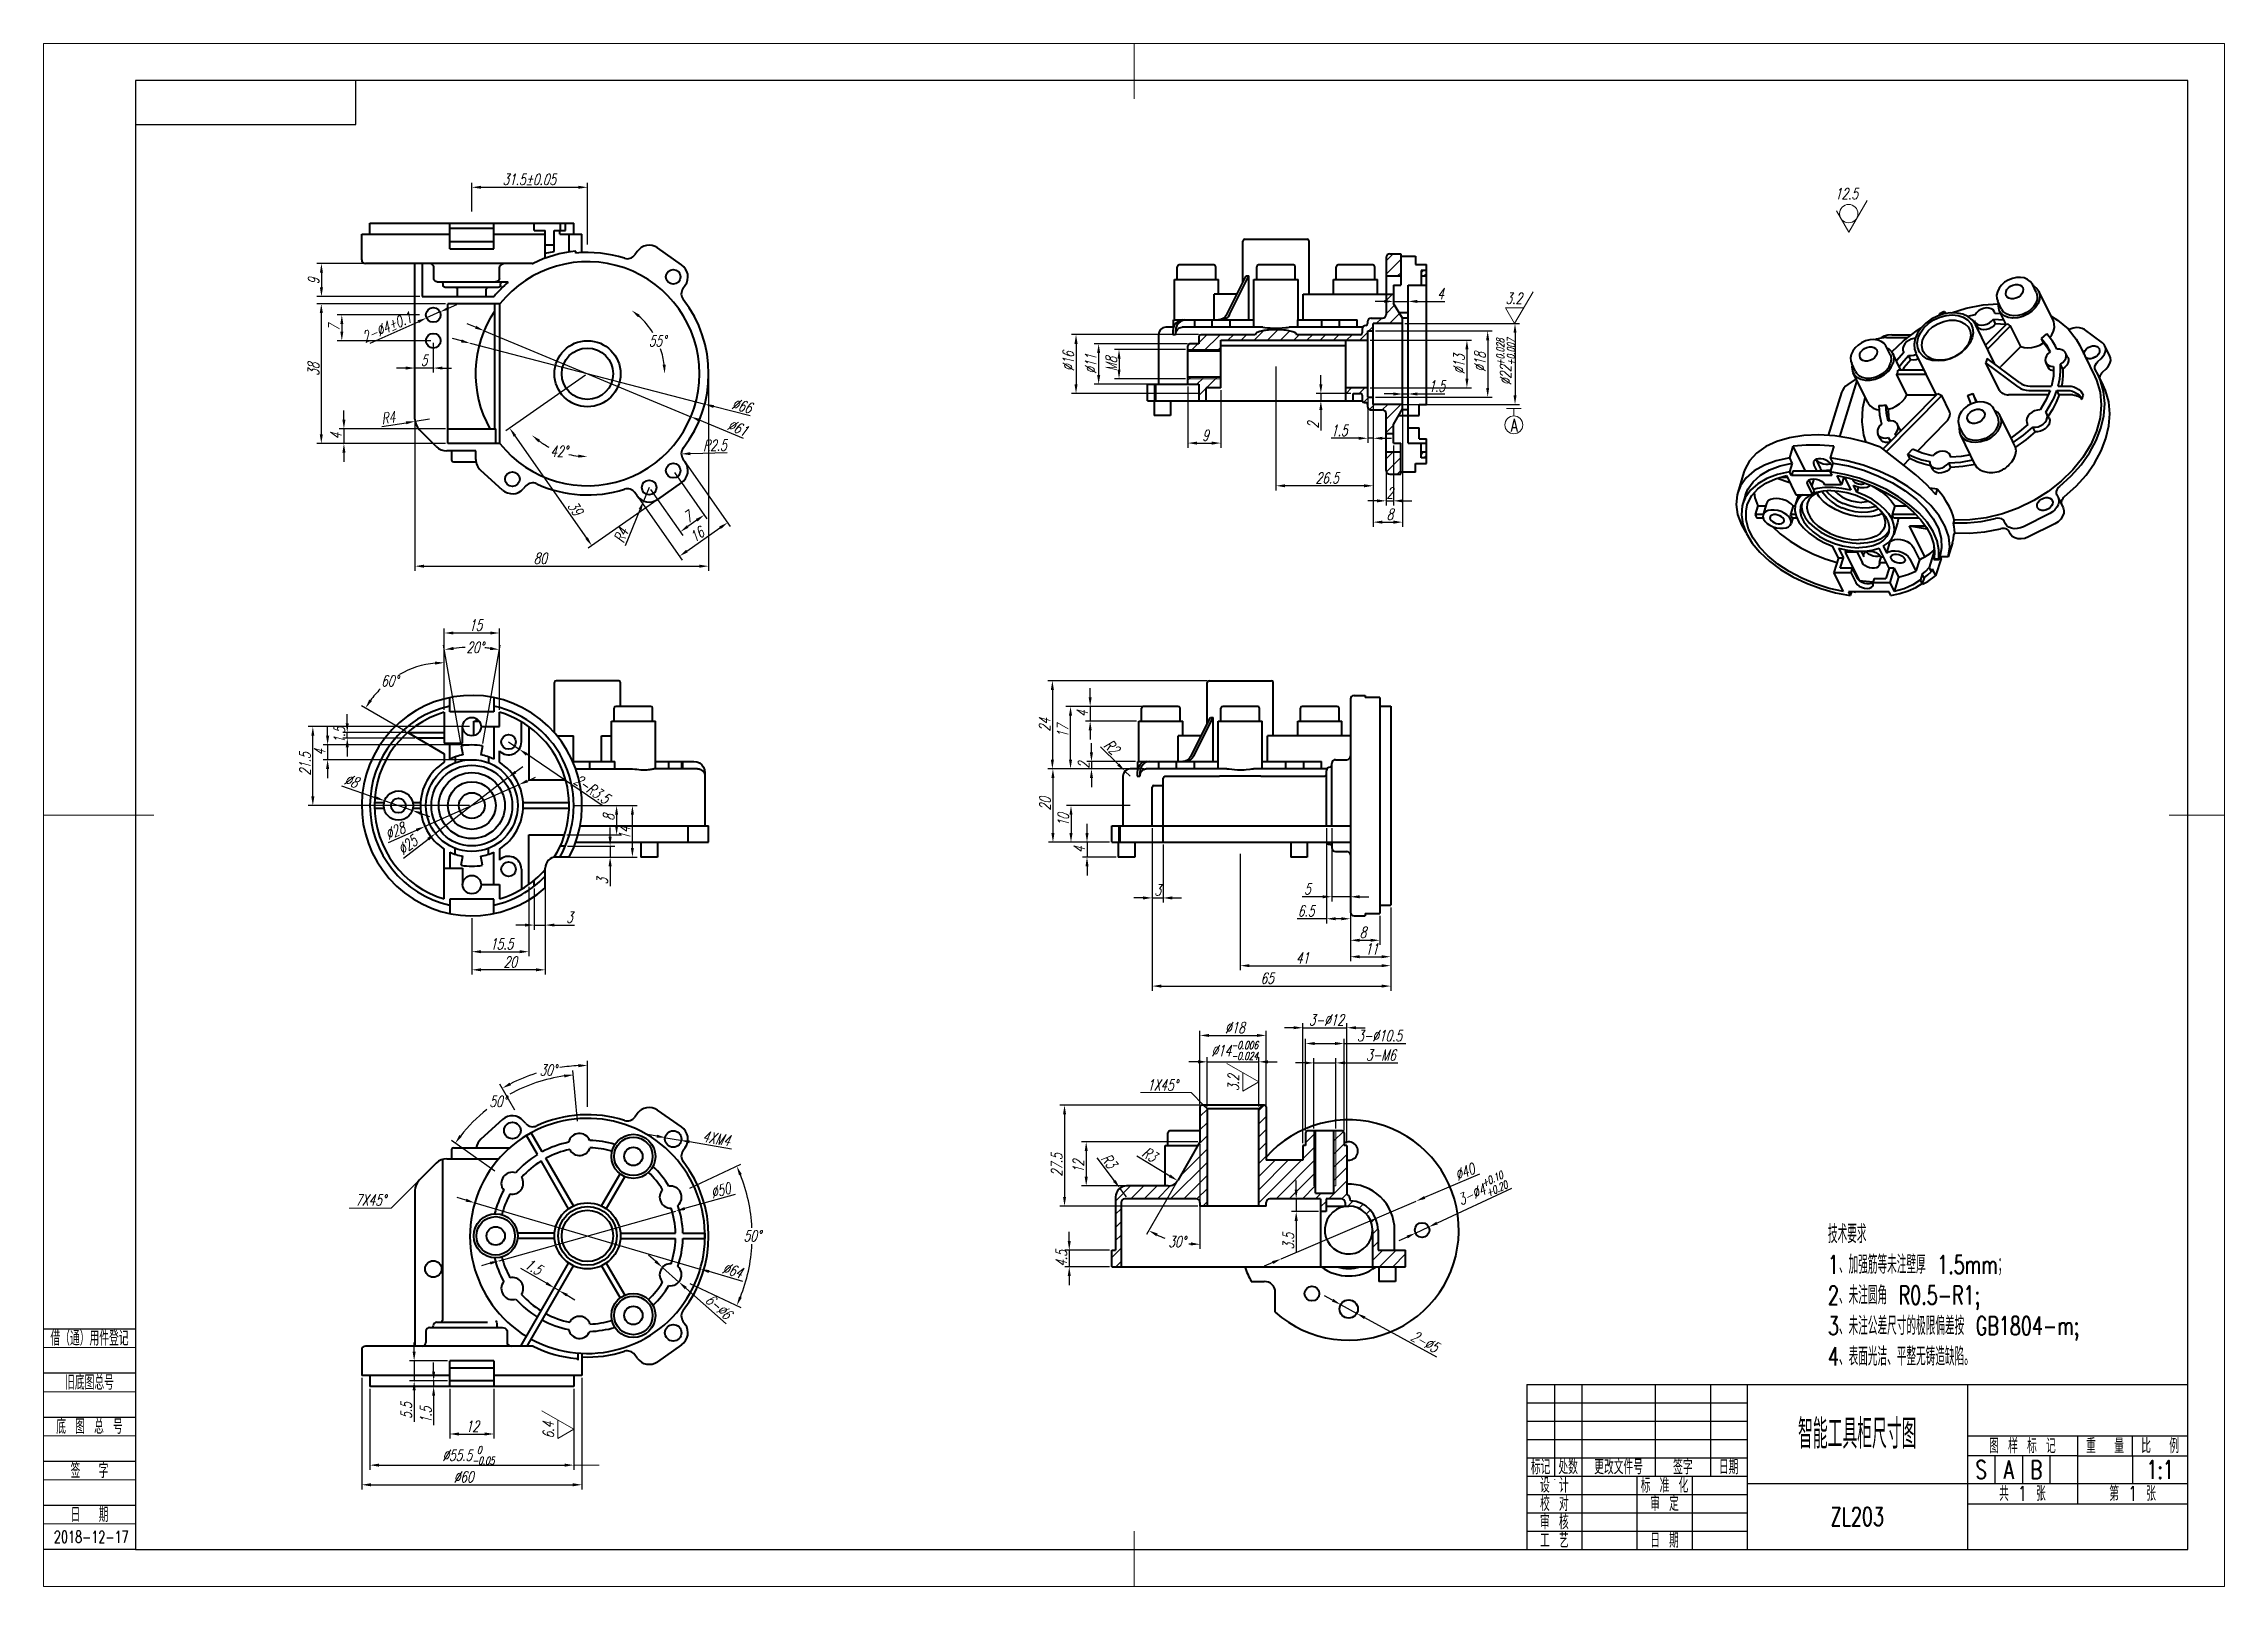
# Model space of a CAD drawing. Header units: millimetres. Extents: x 0 to 1767, y 0 to 420.
# Drawn here: x 0 to 594, y 0 to 420 of the extents above; entities that cross this region are included whole.
import ezdxf

# ---------------------------------------------------------------- set-up
doc = ezdxf.new("R2010")
doc.units = ezdxf.units.MM
doc.header["$PDMODE"] = 2
doc.linetypes.add('SOLID', pattern=[0])
for name, color, linetype, lineweight in [('尺寸线', 1, 'Continuous', 13), ('文字', 6, 'Continuous', 13), ('粗实线', 7, 'Continuous', 40), ('细实线', 8, 'Continuous', 13)]:
    doc.layers.add(name, color=color, linetype=linetype, lineweight=lineweight)
doc.layers.add('边框线', color=5, linetype='Continuous')
doc.styles.add('txt50', font='txt.shx', dxfattribs={"width": 0.7, "height": 3.5})
doc.styles.add('单线体', font='txt.shx', dxfattribs={"width": 0.7, "height": 5, "bigfont": 'gbcbig.shx'})
doc.styles.add('单线体标注', font='txt.shx', dxfattribs={"width": 0.7, "oblique": 15, "height": 3, "bigfont": 'gbcbig.shx'})
doc.dimstyles.new('ISO-25', dxfattribs={"dimtxt": 3, "dimasz": 2.5, "dimexe": 1.25, "dimexo": 0.625, "dimtad": 1, "dimdsep": 46, "dimtxsty": '单线体标注', "dimcen": 1, "dimadec": 0, "dimazin": 0, "dimtm": 0.074, "dimtfac": 1, "dimtmove": 0, "dimatfit": 3, "dimfxl": 1, "dimtolj": 1, "dimarcsym": 0})
doc.dimstyles.new('ISO-25$2', dxfattribs={"dimtxt": 3, "dimasz": 2.5, "dimexe": 1.25, "dimexo": 0.625, "dimtad": 1, "dimtih": 1, "dimtoh": 1, "dimdsep": 46, "dimtxsty": '单线体标注', "dimcen": 1, "dimadec": 0, "dimazin": 0, "dimtp": 0.3, "dimtm": 0.374, "dimtfac": 1, "dimtmove": 0, "dimatfit": 3, "dimfxl": 1, "dimtolj": 1, "dimarcsym": 0})

msp = doc.modelspace()

# ---------------------------------------------------------------- texts
at = {"layer": '尺寸线', "char_height": 3, "attachment_point": 1, "style": '单线体标注'}
for s, insert, width in [('12.5', (487.884, 380.638), 8.7947), ('3.2', (398.182, 352.15), 5), ('1X45%%d', (300.58, 137.968), 13.3989), ('7X45%%d', (84.914, 106.647), 11.4943)]:
    msp.add_mtext(s, dxfattribs=dict(at, insert=insert, width=width))
at = {"layer": '尺寸线', "char_height": 3, "width": 5, "attachment_point": 1, "rotation": 90, "style": '单线体标注'}
for s, insert in [('3.2', (322.592, 134.829)), ('6.4', (136.005, 40.268))]:
    msp.add_mtext(s, dxfattribs=dict(at, insert=insert))
at = {"layer": '文字', "style": '单线体'}
for s, insert, char_height, width, attachment_point in [('技术要求\\P1、加强筋等未注壁厚 1.5mm；\\P2、未注圆角 R0.5-R1;\\P3、未注公差尺寸的极限偏差按 GB1804-m;\\P4、表面光洁、平整无铸造缺陷。', (486.014, 98.445), 5, 74.1181, 1), ('借（通）用件登记', (12.5, 67.5), 4, 25, 5), ('旧底图总号', (12.5, 55.5), 4, 25, 5), ('底 图 总 号', (12.5, 43.5), 4, 25, 5), ('智能工具柜尺寸图', (494, 41.5), 8, 60, 5), ('图 样 标 记 ', (539, 38.25), 4, 30, 5), ('重  量', (561.5, 38.25), 4, 15, 5), ('比  例', (576.5, 38.25), 4, 15, 5), ('签  字', (12.5, 31.5), 4, 25, 5), ('标记', (407.75, 32.5), 4, 7.5, 5), ('设 计', (411.5, 27.5), 4, 15, 5), ('处数', (415.25, 32.5), 4, 7.5, 5), ('更改文件号', (429, 32.5), 4, 20, 5), ('标 准 化', (441.5, 27.5), 4, 15, 5), ('签字', (446.5, 32.5), 4, 15, 5), ('日期', (459, 32.5), 4, 10, 5), ('S', (527.75, 31.75), 5, 7.5, 5), ('A', (535.25, 31.75), 5, 7.5, 5), ('B', (542.75, 31.75), 5, 7.5, 5), ('1:1', (576.5, 31.75), 5, 15, 5), ('校 对', (411.5, 22.5), 4, 15, 5), ('审 定', (441.5, 22.5), 4, 15, 5), ('共 1 张', (539, 25.25), 4, 30, 5), ('第 1 张', (569, 25.25), 4, 30, 5), ('日  期', (12.5, 19.5), 4, 25, 5), ('审 核', (411.5, 17.5), 4, 15, 5), ('ZL203', (494, 19), 5, 60, 5), ('2018-12-17', (12.977, 13.473), 3.2, 20, 5), ('工 艺', (411.5, 12.5), 4, 15, 5), ('日 期', (441.5, 12.5), 4, 15, 5)]:
    msp.add_mtext(s, dxfattribs=dict(at, insert=insert, char_height=char_height, width=width, attachment_point=attachment_point))

# ---------------------------------------------------------------- blocks, each defined once
blk = doc.blocks.new('*D2')
at = {"layer": 'Defpoints', "color": 0, "transparency": 16777216}
for p in [(148.14, 380.89), (116.64, 373.67), (148.14, 364.67)]:
    blk.add_point(p, dxfattribs=at)
at = {"layer": '尺寸线', "color": 0, "lineweight": -2, "transparency": 16777216}
for p, q in [((116.64, 374.3), (116.64, 382.14)), ((119.14, 380.89), (145.64, 380.89)), ((148.14, 365.3), (148.14, 382.14))]:
    blk.add_line(p, q, dxfattribs=at)
at = {"layer": '尺寸线', "color": 0, "transparency": 16777216}
for points in [[(119.14, 381.31), (119.14, 380.48), (116.64, 380.89)], [(145.64, 381.31), (145.64, 380.48), (148.14, 380.89)]]:
    blk.add_solid(points, dxfattribs=at)
at = {"layer": '尺寸线', "color": 0, "transparency": 16777216, "insert": (132.27, 383.02), "char_height": 3, "attachment_point": 5, "style": '单线体标注'}
blk.add_mtext('\\A1;31.5%%p0.05', dxfattribs=at)
blk = doc.blocks.new('*D3')
at = {"layer": 'Defpoints', "color": 0, "transparency": 16777216}
for p in [(119.97, 341.83), (176.3, 318.43)]:
    blk.add_point(p, dxfattribs=at)
at = {"layer": '尺寸线', "color": 0, "lineweight": -2, "transparency": 16777216}
for p, q in [((117.66, 342.79), (115.35, 343.75)), ((119.97, 341.83), (176.3, 318.43)), ((190.61, 312.49), (178.61, 317.47))]:
    blk.add_line(p, q, dxfattribs=at)
at = {"layer": '尺寸线', "color": 0, "transparency": 16777216}
for points in [[(117.82, 343.18), (117.5, 342.41), (119.97, 341.83)], [(178.77, 317.86), (178.45, 317.09), (176.3, 318.43)]]:
    blk.add_solid(points, dxfattribs=at)
at = {"layer": '尺寸线', "color": 0, "transparency": 16777216, "insert": (189.06, 315.43), "char_height": 3, "attachment_point": 5, "rotation": 337.44, "style": '单线体标注'}
blk.add_mtext('\\A1;∅61', dxfattribs=at)
blk = doc.blocks.new('*D4')
at = {"layer": 'Defpoints', "color": 0, "transparency": 16777216}
for p in [(116.2, 338.42), (180.08, 321.84)]:
    blk.add_point(p, dxfattribs=at)
at = {"layer": '尺寸线', "color": 0, "lineweight": -2, "transparency": 16777216}
for p, q in [((113.78, 339.05), (111.36, 339.68)), ((116.2, 338.42), (180.08, 321.84)), ((192.41, 318.64), (182.5, 321.21))]:
    blk.add_line(p, q, dxfattribs=at)
at = {"layer": '尺寸线', "color": 0, "transparency": 16777216}
for points in [[(113.88, 339.46), (113.67, 338.65), (116.2, 338.42)], [(182.6, 321.61), (182.39, 320.81), (180.08, 321.84)]]:
    blk.add_solid(points, dxfattribs=at)
at = {"layer": '尺寸线', "color": 0, "transparency": 16777216, "insert": (190.2, 321.4), "char_height": 3, "attachment_point": 5, "rotation": 345.44418, "style": '单线体标注'}
blk.add_mtext('\\A1;∅66', dxfattribs=at)
blk = doc.blocks.new('*D5')
at = {"layer": 'Defpoints', "color": 0, "transparency": 16777216}
for p in [(164.94, 299.17), (163.42, 295.47)]:
    blk.add_point(p, dxfattribs=at)
at = {"layer": '尺寸线', "color": 0, "lineweight": -2, "transparency": 16777216}
for p, q in [((164.94, 299.17), (163.42, 295.47)), ((158.45, 283.35), (162.47, 293.15))]:
    blk.add_line(p, q, dxfattribs=at)
at = {"layer": '尺寸线', "color": 0, "transparency": 16777216}
blk.add_solid([(162.08, 293.31), (162.85, 292.99), (163.42, 295.47)], dxfattribs=at)
at = {"layer": '尺寸线', "color": 0, "transparency": 16777216, "insert": (157.28, 286.1), "char_height": 3, "attachment_point": 5, "rotation": 67.69698, "style": '单线体标注'}
blk.add_mtext('\\A1;R4', dxfattribs=at)
blk = doc.blocks.new('*D6')
at = {"layer": 'Defpoints', "color": 0, "transparency": 16777216}
for p in [(173.69, 308.32), (176.19, 308.37)]:
    blk.add_point(p, dxfattribs=at)
at = {"layer": '尺寸线', "color": 0, "lineweight": -2, "transparency": 16777216}
blk.add_line((186.15, 308.57), (176.19, 308.37), dxfattribs=at)
at = {"layer": '尺寸线', "color": 0, "transparency": 16777216}
blk.add_solid([(176.18, 308.79), (176.2, 307.96), (173.69, 308.32)], dxfattribs=at)
at = {"layer": '尺寸线', "color": 0, "transparency": 16777216, "insert": (182.82, 310.63), "char_height": 3, "attachment_point": 5, "rotation": 1.15014, "style": '单线体标注'}
blk.add_mtext('\\A1;R2.5', dxfattribs=at)
blk = doc.blocks.new('*D7')
at = {"layer": 'Defpoints', "color": 0, "transparency": 16777216}
for p in [(104.31, 345.32), (107.96, 346.95)]:
    blk.add_point(p, dxfattribs=at)
at = {"layer": '尺寸线', "color": 0, "lineweight": -2, "transparency": 16777216}
for p, q in [((107.96, 346.95), (104.31, 345.32)), ((110.25, 347.97), (112.53, 348.99)), ((88.95, 338.45), (102.03, 344.3))]:
    blk.add_line(p, q, dxfattribs=at)
at = {"layer": '尺寸线', "color": 0, "transparency": 16777216}
for points in [[(101.86, 344.68), (102.2, 343.92), (104.31, 345.32)], [(110.08, 348.35), (110.42, 347.59), (107.96, 346.95)]]:
    blk.add_solid(points, dxfattribs=at)
at = {"layer": '尺寸线', "color": 0, "transparency": 16777216, "insert": (93.48, 342.8), "char_height": 3, "attachment_point": 5, "rotation": 24.06788, "style": '单线体标注'}
blk.add_mtext('\\A1;2-∅4%%p0.1', dxfattribs=at)
blk = doc.blocks.new('*D8')
at = {"layer": 'Defpoints', "color": 0, "transparency": 16777216}
for p in [(171.49, 303.76), (164.94, 299.17), (173.39, 287.1)]:
    blk.add_point(p, dxfattribs=at)
at = {"layer": '尺寸线', "color": 0, "lineweight": -2, "transparency": 16777216}
for p, q in [((171.85, 303.24), (180.66, 290.66)), ((165.29, 298.65), (174.1, 286.07)), ((177.89, 290.25), (175.43, 288.53))]:
    blk.add_line(p, q, dxfattribs=at)
at = {"layer": '尺寸线', "color": 0, "transparency": 16777216}
for points in [[(177.65, 290.59), (178.13, 289.91), (179.94, 291.69)], [(175.2, 288.87), (175.67, 288.19), (173.39, 287.1)]]:
    blk.add_solid(points, dxfattribs=at)
at = {"layer": '尺寸线', "color": 0, "transparency": 16777216, "insert": (175.44, 291.13), "char_height": 3, "attachment_point": 5, "rotation": 35, "style": '单线体标注'}
blk.add_mtext('\\A1;7', dxfattribs=at)
blk = doc.blocks.new('*D9')
at = {"layer": 'Defpoints', "color": 0, "transparency": 16777216}
for p in [(174.77, 306.05), (161.66, 296.87), (186.28, 289.61)]:
    blk.add_point(p, dxfattribs=at)
at = {"layer": '尺寸线', "color": 0, "lineweight": -2, "transparency": 16777216}
for p, q in [((175.12, 305.54), (187, 288.58)), ((162.02, 296.36), (173.89, 279.4)), ((175.22, 281.86), (184.23, 288.17))]:
    blk.add_line(p, q, dxfattribs=at)
at = {"layer": '尺寸线', "color": 0, "transparency": 16777216}
for points in [[(183.99, 288.51), (184.47, 287.83), (186.28, 289.61)], [(174.98, 282.2), (175.46, 281.52), (173.17, 280.43)]]:
    blk.add_solid(points, dxfattribs=at)
at = {"layer": '尺寸线', "color": 0, "transparency": 16777216, "insert": (177.93, 286.35), "char_height": 3, "attachment_point": 5, "rotation": 35, "style": '单线体标注'}
blk.add_mtext('\\A1;16', dxfattribs=at)
blk = doc.blocks.new('*D10')
at = {"layer": 'Defpoints', "color": 0, "transparency": 16777216}
for p in [(102.98, 346.13), (81.22, 339.13), (106.14, 339.13)]:
    blk.add_point(p, dxfattribs=at)
at = {"layer": '尺寸线', "color": 0, "lineweight": -2, "transparency": 16777216}
for p, q in [((102.35, 346.13), (79.97, 346.13)), ((105.51, 339.13), (79.97, 339.13)), ((81.22, 343.63), (81.22, 341.63))]:
    blk.add_line(p, q, dxfattribs=at)
at = {"layer": '尺寸线', "color": 0, "transparency": 16777216}
for points in [[(80.81, 343.63), (81.64, 343.63), (81.22, 346.13)], [(80.81, 341.63), (81.64, 341.63), (81.22, 339.13)]]:
    blk.add_solid(points, dxfattribs=at)
at = {"layer": '尺寸线', "color": 0, "transparency": 16777216, "insert": (79.1, 342.63), "char_height": 3, "attachment_point": 5, "rotation": 90, "style": '单线体标注'}
blk.add_mtext('\\A1;7', dxfattribs=at)
blk = doc.blocks.new('*D11')
at = {"layer": 'Defpoints', "color": 0, "transparency": 16777216}
for p in [(172.54, 364.98), (165.01, 342.7), (148.14, 330.13), (148.14, 330.13), (182.68, 330.13)]:
    blk.add_point(p, dxfattribs=at)
at = {"layer": '尺寸线', "color": 0, "lineweight": -2, "transparency": 16777216}
for start, end in [(32.01365, 48.18804), (6.81196, 18.67878)]:
    blk.add_arc((148.14, 330.13), 21.04, start, end, dxfattribs=at)
at = {"layer": '尺寸线', "color": 0, "transparency": 16777216}
for points in [[(161.91, 345.49), (162.42, 346.14), (160.21, 347.37)], [(169.45, 332.65), (168.61, 332.6), (169.18, 330.13)]]:
    blk.add_solid(points, dxfattribs=at)
at = {"layer": '尺寸线', "color": 0, "transparency": 16777216, "insert": (167.18, 339.08), "char_height": 3, "attachment_point": 5, "style": '单线体标注'}
blk.add_mtext('\\A1;55°', dxfattribs=at)
blk = doc.blocks.new('*D12')
at = {"layer": 'Defpoints', "color": 0, "transparency": 16777216}
for p in [(148.14, 330.13), (148.14, 330.13), (137.55, 310.21), (120.3, 299.21), (148.14, 295.59)]:
    blk.add_point(p, dxfattribs=at)
at = {"layer": '尺寸线', "color": 0, "lineweight": -2, "transparency": 16777216}
for start, end in [(234.3522, 242.22821), (256.90223, 263.6478)]:
    blk.add_arc((148.14, 330.13), 22.56, start, end, dxfattribs=at)
at = {"layer": '尺寸线', "color": 0, "transparency": 16777216}
for points in [[(134.73, 311.47), (135.25, 312.12), (133.04, 313.36)], [(145.66, 308.12), (145.62, 307.29), (148.14, 307.57)]]:
    blk.add_solid(points, dxfattribs=at)
at = {"layer": '尺寸线', "color": 0, "transparency": 16777216, "insert": (140.33, 308.97), "char_height": 3, "attachment_point": 5, "style": '单线体标注'}
blk.add_mtext('\\A1;42°', dxfattribs=at)
blk = doc.blocks.new('*D13')
at = {"layer": 'Defpoints', "color": 0, "transparency": 16777216}
for p in [(101.19, 317.16), (105.14, 317.79)]:
    blk.add_point(p, dxfattribs=at)
at = {"layer": '尺寸线', "color": 0, "lineweight": -2, "transparency": 16777216}
for p, q in [((92.08, 315.73), (98.72, 316.77)), ((105.14, 317.79), (101.19, 317.16))]:
    blk.add_line(p, q, dxfattribs=at)
at = {"layer": '尺寸线', "color": 0, "transparency": 16777216}
blk.add_solid([(98.65, 317.19), (98.78, 316.36), (101.19, 317.16)], dxfattribs=at)
at = {"layer": '尺寸线', "color": 0, "transparency": 16777216, "insert": (93.83, 318.15), "char_height": 3, "attachment_point": 5, "rotation": 8.97635, "style": '单线体标注'}
blk.add_mtext('\\A1;R4', dxfattribs=at)
blk = doc.blocks.new('*D14')
at = {"layer": 'Defpoints', "color": 0, "transparency": 16777216}
for p in [(181.14, 330.13), (101.14, 317.79), (181.14, 277.74)]:
    blk.add_point(p, dxfattribs=at)
at = {"layer": '尺寸线', "color": 0, "lineweight": -2, "transparency": 16777216}
for p, q in [((181.14, 329.51), (181.14, 276.49)), ((101.14, 317.16), (101.14, 276.49)), ((103.64, 277.74), (178.64, 277.74))]:
    blk.add_line(p, q, dxfattribs=at)
at = {"layer": '尺寸线', "color": 0, "transparency": 16777216}
for points in [[(103.64, 278.15), (103.64, 277.32), (101.14, 277.74)], [(178.64, 278.15), (178.64, 277.32), (181.14, 277.74)]]:
    blk.add_solid(points, dxfattribs=at)
at = {"layer": '尺寸线', "color": 0, "transparency": 16777216, "insert": (135.28, 279.86), "char_height": 3, "attachment_point": 5, "style": '单线体标注'}
blk.add_mtext('\\A1;80', dxfattribs=at)
blk = doc.blocks.new('*D15')
at = {"layer": 'Defpoints', "color": 0, "transparency": 16777216}
for p in [(101.14, 338.96), (106.14, 339.13), (101.14, 331.68)]:
    blk.add_point(p, dxfattribs=at)
at = {"layer": '尺寸线', "color": 0, "lineweight": -2, "transparency": 16777216}
for p, q in [((101.14, 338.33), (101.14, 330.43)), ((106.14, 338.51), (106.14, 330.43)), ((98.64, 331.68), (96.14, 331.68)), ((106.14, 331.68), (101.14, 331.68)), ((108.64, 331.68), (111.14, 331.68))]:
    blk.add_line(p, q, dxfattribs=at)
at = {"layer": '尺寸线', "color": 0, "transparency": 16777216}
for points in [[(98.64, 332.09), (98.64, 331.26), (101.14, 331.68)], [(108.64, 332.09), (108.64, 331.26), (106.14, 331.68)]]:
    blk.add_solid(points, dxfattribs=at)
at = {"layer": '尺寸线', "color": 0, "transparency": 16777216, "insert": (103.64, 333.8), "char_height": 3, "attachment_point": 5, "style": '单线体标注'}
blk.add_mtext('\\A1;5', dxfattribs=at)
blk = doc.blocks.new('*D16')
at = {"layer": 'Defpoints', "color": 0, "transparency": 16777216}
for p in [(169.52, 122.13), (173.46, 121.45)]:
    blk.add_point(p, dxfattribs=at)
at = {"layer": '尺寸线', "color": 0, "lineweight": -2, "transparency": 16777216}
for p, q in [((167.05, 122.55), (164.59, 122.98)), ((169.52, 122.13), (173.46, 121.45)), ((187.39, 119.05), (175.92, 121.02))]:
    blk.add_line(p, q, dxfattribs=at)
at = {"layer": '尺寸线', "color": 0, "transparency": 16777216}
for points in [[(167.13, 122.96), (166.98, 122.14), (169.52, 122.13)], [(175.99, 121.43), (175.85, 120.61), (173.46, 121.45)]]:
    blk.add_solid(points, dxfattribs=at)
at = {"layer": '尺寸线', "color": 0, "transparency": 16777216, "insert": (183.25, 121.92), "char_height": 3, "attachment_point": 5, "rotation": 350.21279, "style": '单线体标注'}
blk.add_mtext('\\A1;4XM4', dxfattribs=at)
blk = doc.blocks.new('*D17')
at = {"layer": 'Defpoints', "color": 0, "transparency": 16777216}
for p in [(168.55, 86.83), (173.04, 82.86)]:
    blk.add_point(p, dxfattribs=at)
at = {"layer": '尺寸线', "color": 0, "lineweight": -2, "transparency": 16777216}
for p, q in [((166.67, 88.49), (164.8, 90.14)), ((168.55, 86.83), (173.04, 82.86)), ((185.95, 71.47), (174.92, 81.21))]:
    blk.add_line(p, q, dxfattribs=at)
at = {"layer": '尺寸线', "color": 0, "transparency": 16777216}
for points in [[(166.95, 88.8), (166.4, 88.17), (168.55, 86.83)], [(175.19, 81.52), (174.64, 80.89), (173.04, 82.86)]]:
    blk.add_solid(points, dxfattribs=at)
at = {"layer": '尺寸线', "color": 0, "transparency": 16777216, "insert": (183.88, 76.13), "char_height": 3, "attachment_point": 5, "rotation": 318.56027, "style": '单线体标注'}
blk.add_mtext('\\A1;6-∅6', dxfattribs=at)
blk = doc.blocks.new('*D18')
at = {"layer": 'Defpoints', "color": 0, "transparency": 16777216}
for p in [(86.64, 57.41), (146.64, 57.41), (146.64, 27.65)]:
    blk.add_point(p, dxfattribs=at)
at = {"layer": '尺寸线', "color": 0, "lineweight": -2, "transparency": 16777216}
for p, q in [((86.64, 56.79), (86.64, 26.4)), ((146.64, 56.79), (146.64, 26.4)), ((89.14, 27.65), (144.14, 27.65))]:
    blk.add_line(p, q, dxfattribs=at)
at = {"layer": '尺寸线', "color": 0, "transparency": 16777216}
for points in [[(89.14, 28.07), (89.14, 27.24), (86.64, 27.65)], [(144.14, 28.07), (144.14, 27.24), (146.64, 27.65)]]:
    blk.add_solid(points, dxfattribs=at)
at = {"layer": '尺寸线', "color": 0, "transparency": 16777216, "insert": (114.39, 29.78), "char_height": 3, "attachment_point": 5, "style": '单线体标注'}
blk.add_mtext('\\A1;%%c60', dxfattribs=at)
blk = doc.blocks.new('*D19')
at = {"layer": 'Defpoints', "color": 0, "transparency": 16777216}
for p in [(88.89, 54.41), (144.39, 54.41), (144.39, 33)]:
    blk.add_point(p, dxfattribs=at)
at = {"layer": '尺寸线', "color": 0, "lineweight": -2, "transparency": 16777216}
for p, q in [((88.89, 53.79), (88.89, 31.75)), ((144.39, 53.79), (144.39, 31.75)), ((91.39, 33), (141.89, 33))]:
    blk.add_line(p, q, dxfattribs=at)
at = {"layer": '尺寸线', "color": 0, "transparency": 16777216}
for points in [[(91.39, 33.42), (91.39, 32.58), (88.89, 33)], [(141.89, 33.42), (141.89, 32.58), (144.39, 33)]]:
    blk.add_solid(points, dxfattribs=at)
at = {"layer": '尺寸线', "color": 0, "transparency": 16777216, "insert": (115.69, 35.68), "char_height": 3, "attachment_point": 5, "style": '单线体标注'}
blk.add_mtext('\\A1;%%c55.5{\\H0.7x;\\S 0^ -0.05;}', dxfattribs=at)
blk = doc.blocks.new('*D20')
at = {"layer": 'Defpoints', "color": 0, "transparency": 16777216}
for p in [(110.64, 54.41), (122.64, 54.41), (122.64, 41.48)]:
    blk.add_point(p, dxfattribs=at)
at = {"layer": '尺寸线', "color": 0, "lineweight": -2, "transparency": 16777216}
for p, q in [((110.64, 53.79), (110.64, 40.23)), ((122.64, 53.79), (122.64, 40.23)), ((113.14, 41.48), (120.14, 41.48))]:
    blk.add_line(p, q, dxfattribs=at)
at = {"layer": '尺寸线', "color": 0, "transparency": 16777216}
for points in [[(113.14, 41.9), (113.14, 41.06), (110.64, 41.48)], [(120.14, 41.9), (120.14, 41.06), (122.64, 41.48)]]:
    blk.add_solid(points, dxfattribs=at)
at = {"layer": '尺寸线', "color": 0, "transparency": 16777216, "insert": (116.77, 43.61), "char_height": 3, "attachment_point": 5, "style": '单线体标注'}
blk.add_mtext('\\A1;12', dxfattribs=at)
blk = doc.blocks.new('*D21')
at = {"layer": 'Defpoints', "color": 0, "transparency": 16777216}
for p in [(106.24, 54.41), (110.64, 55.91), (110.64, 54.41)]:
    blk.add_point(p, dxfattribs=at)
at = {"layer": '尺寸线', "color": 0, "lineweight": -2, "transparency": 16777216}
for p, q in [((106.24, 58.41), (106.24, 60.91)), ((110.01, 55.91), (104.99, 55.91)), ((110.01, 54.41), (104.99, 54.41)), ((106.24, 55.91), (106.24, 54.41)), ((106.24, 51.91), (106.24, 43.86))]:
    blk.add_line(p, q, dxfattribs=at)
at = {"layer": '尺寸线', "color": 0, "transparency": 16777216}
for points in [[(105.82, 58.41), (106.65, 58.41), (106.24, 55.91)], [(105.82, 51.91), (106.65, 51.91), (106.24, 54.41)]]:
    blk.add_solid(points, dxfattribs=at)
at = {"layer": '尺寸线', "color": 0, "transparency": 16777216, "insert": (104.11, 46.64), "char_height": 3, "attachment_point": 5, "rotation": 90, "style": '单线体标注'}
blk.add_mtext('\\A1;1.5', dxfattribs=at)
blk = doc.blocks.new('*D22')
at = {"layer": 'Defpoints', "color": 0, "transparency": 16777216}
for p in [(175.42, 108.13), (192.53, 101.91), (148.14, 95.41), (148.14, 95.41), (175.42, 82.69)]:
    blk.add_point(p, dxfattribs=at)
at = {"layer": '尺寸线', "color": 0, "lineweight": -2, "transparency": 16777216}
for p, q in [((175.98, 108.4), (189.93, 114.9)), ((175.98, 82.43), (189.93, 75.92))]:
    blk.add_line(p, q, dxfattribs=at)
for start, end in [(2.82057, 21.80689), (338.19311, 357.17943)]:
    blk.add_arc((148.14, 95.41), 44.86, start, end, dxfattribs=at)
at = {"layer": '尺寸线', "color": 0, "transparency": 16777216}
for points in [[(189.41, 111.91), (190.17, 112.24), (188.8, 114.37)], [(190.17, 78.58), (189.41, 78.91), (188.8, 76.45)]]:
    blk.add_solid(points, dxfattribs=at)
at = {"layer": '尺寸线', "color": 0, "transparency": 16777216, "insert": (193, 95.41), "char_height": 3, "attachment_point": 5, "style": '单线体标注'}
blk.add_mtext('\\A1;50°', dxfattribs=at)
blk = doc.blocks.new('*D23')
at = {"layer": 'Defpoints', "color": 0, "transparency": 16777216}
for p in [(132.26, 139.03), (128.68, 129.11), (148.14, 129.95), (148.14, 95.41), (148.14, 95.41)]:
    blk.add_point(p, dxfattribs=at)
at = {"layer": '尺寸线', "color": 0, "lineweight": -2, "transparency": 16777216}
for p, q in [((148.14, 130.58), (148.14, 143.08)), ((128.37, 129.65), (124.3, 136.69))]:
    blk.add_line(p, q, dxfattribs=at)
for start, end in [(107.5398, 116.9136), (93.0864, 99.29067)]:
    blk.add_arc((148.14, 95.41), 46.42, start, end, dxfattribs=at)
at = {"layer": '尺寸线', "color": 0, "transparency": 16777216}
for points in [[(127.33, 136.43), (126.93, 137.17), (124.93, 135.61)], [(145.63, 142.18), (145.65, 141.34), (148.14, 141.83)]]:
    blk.add_solid(points, dxfattribs=at)
at = {"layer": '尺寸线', "color": 0, "transparency": 16777216, "insert": (137.4, 140.57), "char_height": 3, "attachment_point": 5, "style": '单线体标注'}
blk.add_mtext('\\A1;30°', dxfattribs=at)
blk = doc.blocks.new('*D24')
at = {"layer": 'Defpoints', "color": 0, "transparency": 16777216}
for p in [(131.89, 136.3), (145.46, 126), (123.45, 112.7), (148.14, 95.41), (148.14, 95.41)]:
    blk.add_point(p, dxfattribs=at)
at = {"layer": '尺寸线', "color": 0, "lineweight": -2, "transparency": 16777216}
for p, q in [((145.41, 126.63), (144.19, 140.48)), ((122.94, 113.06), (111.08, 121.36))]:
    blk.add_line(p, q, dxfattribs=at)
for start, end in [(98.25632, 118.72259), (128.54863, 141.74368)]:
    blk.add_arc((148.14, 95.41), 43.99, start, end, dxfattribs=at)
at = {"layer": '尺寸线', "color": 0, "transparency": 16777216}
for points in [[(141.77, 139.36), (141.87, 138.54), (144.3, 139.24)], [(113.93, 122.4), (113.26, 122.9), (112.1, 120.65)]]:
    blk.add_solid(points, dxfattribs=at)
at = {"layer": '尺寸线', "color": 0, "transparency": 16777216, "insert": (123.75, 132.03), "char_height": 3, "attachment_point": 5, "style": '单线体标注'}
blk.add_mtext('\\A1;50°', dxfattribs=at)
blk = doc.blocks.new('*D25')
at = {"layer": 'Defpoints', "color": 0, "transparency": 16777216}
for p in [(117.43, 104.42), (178.84, 86.4)]:
    blk.add_point(p, dxfattribs=at)
at = {"layer": '尺寸线', "color": 0, "lineweight": -2, "transparency": 16777216}
for p, q in [((115.03, 105.13), (112.63, 105.83)), ((117.43, 104.42), (178.84, 86.4)), ((190.48, 82.99), (181.24, 85.7))]:
    blk.add_line(p, q, dxfattribs=at)
at = {"layer": '尺寸线', "color": 0, "transparency": 16777216}
for points in [[(115.15, 105.53), (114.92, 104.73), (117.43, 104.42)], [(181.36, 86.1), (181.12, 85.3), (178.84, 86.4)]]:
    blk.add_solid(points, dxfattribs=at)
at = {"layer": '尺寸线', "color": 0, "transparency": 16777216, "insert": (187.66, 86.03), "char_height": 3, "attachment_point": 5, "rotation": 343.64516, "style": '单线体标注'}
blk.add_mtext('\\A1;∅64', dxfattribs=at)
blk = doc.blocks.new('*D26')
at = {"layer": 'Defpoints', "color": 0, "transparency": 16777216}
for p in [(148.14, 330.13), (170.51, 298.18), (149.32, 283.35)]:
    blk.add_point(p, dxfattribs=at)
at = {"layer": '尺寸线', "color": 0, "lineweight": -2, "transparency": 16777216}
for p, q in [((147.63, 329.77), (125.92, 314.58)), ((128.38, 313.25), (147.88, 285.39)), ((170, 297.83), (148.29, 282.63))]:
    blk.add_line(p, q, dxfattribs=at)
at = {"layer": '尺寸线', "color": 0, "transparency": 16777216}
for points in [[(128.72, 313.48), (128.04, 313.01), (126.95, 315.29)], [(148.22, 285.63), (147.54, 285.16), (149.32, 283.35)]]:
    blk.add_solid(points, dxfattribs=at)
at = {"layer": '尺寸线', "color": 0, "transparency": 16777216, "insert": (144.79, 293.52), "char_height": 3, "attachment_point": 5, "rotation": 305, "style": '单线体标注'}
blk.add_mtext('\\A1;39', dxfattribs=at)
blk = doc.blocks.new('*D27')
at = {"layer": 'Defpoints', "color": 0, "transparency": 16777216}
for p in [(140.4, 80.52), (135.49, 75.01), (136.79, 74.26)]:
    blk.add_point(p, dxfattribs=at)
at = {"layer": '尺寸线', "color": 0, "lineweight": -2, "transparency": 16777216}
for p, q in [((136.94, 82.52), (129.96, 86.54)), ((135.81, 75.55), (139.73, 82.35)), ((137.11, 74.8), (141.03, 81.6)), ((140.4, 80.52), (139.1, 81.27)), ((142.57, 79.27), (144.73, 78.02))]:
    blk.add_line(p, q, dxfattribs=at)
at = {"layer": '尺寸线', "color": 0, "transparency": 16777216}
for points in [[(137.15, 82.88), (136.73, 82.16), (139.1, 81.27)], [(142.78, 79.63), (142.36, 78.91), (140.4, 80.52)]]:
    blk.add_solid(points, dxfattribs=at)
at = {"layer": '尺寸线', "color": 0, "transparency": 16777216, "insert": (133.43, 87), "char_height": 3, "attachment_point": 5, "rotation": 330, "style": '单线体标注'}
blk.add_mtext('\\A1;1.5', dxfattribs=at)
blk = doc.blocks.new('*D28')
at = {"layer": 'Defpoints', "color": 0, "transparency": 16777216}
for p in [(172.21, 102.17), (124.07, 88.65)]:
    blk.add_point(p, dxfattribs=at)
at = {"layer": '尺寸线', "color": 0, "lineweight": -2, "transparency": 16777216}
for p, q in [((124.07, 88.65), (172.21, 102.17)), ((188.33, 106.7), (174.61, 102.85)), ((121.66, 87.98), (119.25, 87.3))]:
    blk.add_line(p, q, dxfattribs=at)
at = {"layer": '尺寸线', "color": 0, "transparency": 16777216}
for points in [[(174.5, 103.25), (174.73, 102.45), (172.21, 102.17)], [(121.55, 88.38), (121.77, 87.58), (124.07, 88.65)]]:
    blk.add_solid(points, dxfattribs=at)
at = {"layer": '尺寸线', "color": 0, "transparency": 16777216, "insert": (184.39, 107.8), "char_height": 3, "attachment_point": 5, "rotation": 15.6864, "style": '单线体标注'}
blk.add_mtext('\\A1;∅50', dxfattribs=at)
blk = doc.blocks.new('*D29')
at = {"layer": 'Defpoints', "color": 0, "transparency": 16777216}
for p in [(332.97, 149.98), (314.97, 130.51), (332.97, 129.57)]:
    blk.add_point(p, dxfattribs=at)
at = {"layer": '尺寸线', "color": 0, "lineweight": -2, "transparency": 16777216}
for p, q in [((314.97, 131.14), (314.97, 151.23)), ((317.47, 149.98), (330.47, 149.98)), ((332.97, 130.2), (332.97, 151.23))]:
    blk.add_line(p, q, dxfattribs=at)
at = {"layer": '尺寸线', "color": 0, "transparency": 16777216}
for points in [[(317.47, 150.4), (317.47, 149.57), (314.97, 149.98)], [(330.47, 150.4), (330.47, 149.57), (332.97, 149.98)]]:
    blk.add_solid(points, dxfattribs=at)
at = {"layer": '尺寸线', "color": 0, "transparency": 16777216, "insert": (324.46, 152.11), "char_height": 3, "attachment_point": 5, "style": '单线体标注'}
blk.add_mtext('\\A1;%%c18', dxfattribs=at)
blk = doc.blocks.new('*D30')
at = {"layer": 'Defpoints', "color": 0, "transparency": 16777216}
for p in [(330.97, 142.8), (316.97, 130.01), (330.97, 130.01)]:
    blk.add_point(p, dxfattribs=at)
at = {"layer": '尺寸线', "color": 0, "lineweight": -2, "transparency": 16777216}
for p, q in [((314.47, 142.8), (311.97, 142.8)), ((316.97, 130.64), (316.97, 144.05)), ((316.97, 142.8), (330.97, 142.8)), ((330.97, 130.64), (330.97, 144.05)), ((333.47, 142.8), (335.97, 142.8))]:
    blk.add_line(p, q, dxfattribs=at)
at = {"layer": '尺寸线', "color": 0, "transparency": 16777216}
for points in [[(314.47, 143.21), (314.47, 142.38), (316.97, 142.8)], [(333.47, 143.21), (333.47, 142.38), (330.97, 142.8)]]:
    blk.add_solid(points, dxfattribs=at)
at = {"layer": '尺寸线', "color": 0, "transparency": 16777216, "insert": (324.43, 145.87), "char_height": 3, "attachment_point": 5, "style": '单线体标注'}
blk.add_mtext('\\A1;\\A1;%%c14{\\H0.7x;\\S-0.006^ -0.024;}', dxfattribs=at)
blk = doc.blocks.new('*D31')
at = {"layer": 'Defpoints', "color": 0, "transparency": 16777216}
for p in [(354.22, 147.78), (343.72, 123.51), (354.22, 123.51)]:
    blk.add_point(p, dxfattribs=at)
at = {"layer": '尺寸线', "color": 0, "lineweight": -2, "transparency": 16777216}
for p, q in [((343.72, 124.14), (343.72, 149.03)), ((354.22, 124.14), (354.22, 149.03)), ((346.22, 147.78), (351.72, 147.78)), ((354.22, 147.78), (371, 147.78))]:
    blk.add_line(p, q, dxfattribs=at)
at = {"layer": '尺寸线', "color": 0, "transparency": 16777216}
for points in [[(346.22, 148.2), (346.22, 147.36), (343.72, 147.78)], [(351.72, 148.2), (351.72, 147.36), (354.22, 147.78)]]:
    blk.add_solid(points, dxfattribs=at)
at = {"layer": '尺寸线', "color": 0, "transparency": 16777216, "insert": (363.86, 149.9), "char_height": 3, "attachment_point": 5, "style": '单线体标注'}
blk.add_mtext('\\A1;3-%%c10.5', dxfattribs=at)
blk = doc.blocks.new('*D32')
at = {"layer": 'Defpoints', "color": 0, "transparency": 16777216}
for p in [(351.97, 142.51), (345.97, 124.01), (351.97, 124.01)]:
    blk.add_point(p, dxfattribs=at)
at = {"layer": '尺寸线', "color": 0, "lineweight": -2, "transparency": 16777216}
for p, q in [((345.97, 124.64), (345.97, 143.76)), ((351.97, 124.64), (351.97, 143.76)), ((343.47, 142.51), (340.97, 142.51)), ((345.97, 142.51), (351.97, 142.51)), ((354.47, 142.51), (368.87, 142.51))]:
    blk.add_line(p, q, dxfattribs=at)
at = {"layer": '尺寸线', "color": 0, "transparency": 16777216}
for points in [[(343.47, 142.93), (343.47, 142.09), (345.97, 142.51)], [(354.47, 142.93), (354.47, 142.09), (351.97, 142.51)]]:
    blk.add_solid(points, dxfattribs=at)
at = {"layer": '尺寸线', "color": 0, "transparency": 16777216, "insert": (364.23, 144.63), "char_height": 3, "attachment_point": 5, "style": '单线体标注'}
blk.add_mtext('\\A1;3-M6', dxfattribs=at)
blk = doc.blocks.new('*D33')
at = {"layer": 'Defpoints', "color": 0, "transparency": 16777216}
for p in [(354.97, 152.08), (342.97, 120.01), (354.97, 120.01)]:
    blk.add_point(p, dxfattribs=at)
at = {"layer": '尺寸线', "color": 0, "lineweight": -2, "transparency": 16777216}
for p, q in [((340.47, 152.08), (337.97, 152.08)), ((342.97, 120.64), (342.97, 153.33)), ((342.97, 152.08), (354.97, 152.08)), ((354.97, 120.64), (354.97, 153.33)), ((357.47, 152.08), (359.97, 152.08))]:
    blk.add_line(p, q, dxfattribs=at)
at = {"layer": '尺寸线', "color": 0, "transparency": 16777216}
for points in [[(340.47, 152.5), (340.47, 151.67), (342.97, 152.08)], [(357.47, 152.5), (357.47, 151.67), (354.97, 152.08)]]:
    blk.add_solid(points, dxfattribs=at)
at = {"layer": '尺寸线', "color": 0, "transparency": 16777216, "insert": (349.39, 154.21), "char_height": 3, "attachment_point": 5, "style": '单线体标注'}
blk.add_mtext('\\A1;3-%%c12', dxfattribs=at)
blk = doc.blocks.new('*D34')
at = {"layer": 'Defpoints', "color": 0, "transparency": 16777216}
for p in [(110.64, 61.41), (100.93, 55.91), (110.64, 55.91)]:
    blk.add_point(p, dxfattribs=at)
at = {"layer": '尺寸线', "color": 0, "lineweight": -2, "transparency": 16777216}
for p, q in [((100.93, 63.91), (100.93, 66.41)), ((110.01, 61.41), (99.68, 61.41)), ((100.93, 61.41), (100.93, 55.91)), ((110.01, 55.91), (99.68, 55.91)), ((100.93, 53.41), (100.93, 44.79))]:
    blk.add_line(p, q, dxfattribs=at)
at = {"layer": '尺寸线', "color": 0, "transparency": 16777216}
for points in [[(100.51, 63.91), (101.34, 63.91), (100.93, 61.41)], [(100.51, 53.41), (101.34, 53.41), (100.93, 55.91)]]:
    blk.add_solid(points, dxfattribs=at)
at = {"layer": '尺寸线', "color": 0, "transparency": 16777216, "insert": (98.8, 47.85), "char_height": 3, "attachment_point": 5, "rotation": 90, "style": '单线体标注'}
blk.add_mtext('\\A1;5.5', dxfattribs=at)
blk = doc.blocks.new('*D35')
at = {"layer": 'Defpoints', "color": 0, "transparency": 16777216}
for p in [(315.47, 131.01), (278.08, 103.51), (314.97, 103.51)]:
    blk.add_point(p, dxfattribs=at)
at = {"layer": '尺寸线', "color": 0, "lineweight": -2, "transparency": 16777216}
for p, q in [((314.85, 131.01), (276.83, 131.01)), ((278.08, 128.51), (278.08, 106.01)), ((314.35, 103.51), (276.83, 103.51))]:
    blk.add_line(p, q, dxfattribs=at)
at = {"layer": '尺寸线', "color": 0, "transparency": 16777216}
for points in [[(277.67, 128.51), (278.5, 128.51), (278.08, 131.01)], [(277.67, 106.01), (278.5, 106.01), (278.08, 103.51)]]:
    blk.add_solid(points, dxfattribs=at)
at = {"layer": '尺寸线', "color": 0, "transparency": 16777216, "insert": (275.96, 114.73), "char_height": 3, "attachment_point": 5, "rotation": 90, "style": '单线体标注'}
blk.add_mtext('\\A1;27.5', dxfattribs=at)
blk = doc.blocks.new('*D36')
at = {"layer": 'Defpoints', "color": 0, "transparency": 16777216}
for p in [(279.71, 239.56), (300.34, 239.56), (300.34, 222.56)]:
    blk.add_point(p, dxfattribs=at)
at = {"layer": '尺寸线', "color": 0, "lineweight": -2, "transparency": 16777216}
for p, q in [((299.72, 239.56), (278.46, 239.56)), ((279.71, 225.06), (279.71, 237.06)), ((299.72, 222.56), (278.46, 222.56))]:
    blk.add_line(p, q, dxfattribs=at)
at = {"layer": '尺寸线', "color": 0, "transparency": 16777216}
for points in [[(279.29, 237.06), (280.12, 237.06), (279.71, 239.56)], [(279.29, 225.06), (280.12, 225.06), (279.71, 222.56)]]:
    blk.add_solid(points, dxfattribs=at)
at = {"layer": '尺寸线', "color": 0, "transparency": 16777216, "insert": (277.58, 232.81), "char_height": 3, "attachment_point": 5, "rotation": 90, "style": '单线体标注'}
blk.add_mtext('\\A1;17', dxfattribs=at)
blk = doc.blocks.new('*D37')
at = {"layer": 'Defpoints', "color": 0, "transparency": 16777216}
for p in [(317.44, 246.56), (274.77, 222.56), (300.34, 222.56)]:
    blk.add_point(p, dxfattribs=at)
at = {"layer": '尺寸线', "color": 0, "lineweight": -2, "transparency": 16777216}
for p, q in [((316.81, 246.56), (273.52, 246.56)), ((274.77, 244.06), (274.77, 225.06)), ((299.72, 222.56), (273.52, 222.56))]:
    blk.add_line(p, q, dxfattribs=at)
at = {"layer": '尺寸线', "color": 0, "transparency": 16777216}
for points in [[(274.35, 244.06), (275.19, 244.06), (274.77, 246.56)], [(274.35, 225.06), (275.19, 225.06), (274.77, 222.56)]]:
    blk.add_solid(points, dxfattribs=at)
at = {"layer": '尺寸线', "color": 0, "transparency": 16777216, "insert": (272.64, 234.56), "char_height": 3, "attachment_point": 5, "rotation": 90, "style": '单线体标注'}
blk.add_mtext('\\A1;24', dxfattribs=at)
blk = doc.blocks.new('*D38')
at = {"layer": 'Defpoints', "color": 0, "transparency": 16777216}
for p in [(299.72, 239.56), (285.06, 235.56), (298.29, 235.56)]:
    blk.add_point(p, dxfattribs=at)
at = {"layer": '尺寸线', "color": 0, "lineweight": -2, "transparency": 16777216}
for p, q in [((285.06, 242.06), (285.06, 244.56)), ((299.09, 239.56), (283.81, 239.56)), ((285.06, 239.56), (285.06, 235.56)), ((297.66, 235.56), (283.81, 235.56)), ((285.06, 233.06), (285.06, 230.56))]:
    blk.add_line(p, q, dxfattribs=at)
at = {"layer": '尺寸线', "color": 0, "transparency": 16777216}
for points in [[(284.65, 242.06), (285.48, 242.06), (285.06, 239.56)], [(284.65, 233.06), (285.48, 233.06), (285.06, 235.56)]]:
    blk.add_solid(points, dxfattribs=at)
at = {"layer": '尺寸线', "color": 0, "transparency": 16777216, "insert": (282.94, 237.56), "char_height": 3, "attachment_point": 5, "rotation": 90, "style": '单线体标注'}
blk.add_mtext('\\A1;4', dxfattribs=at)
blk = doc.blocks.new('*D39')
at = {"layer": 'Defpoints', "color": 0, "transparency": 16777216}
for p in [(285.41, 222.56), (298.03, 224.56), (300.34, 222.56)]:
    blk.add_point(p, dxfattribs=at)
at = {"layer": '尺寸线', "color": 0, "lineweight": -2, "transparency": 16777216}
for p, q in [((285.41, 227.06), (285.41, 229.56)), ((297.41, 224.56), (284.16, 224.56)), ((299.72, 222.56), (284.16, 222.56)), ((285.41, 224.56), (285.41, 222.56)), ((285.41, 220.06), (285.41, 217.56))]:
    blk.add_line(p, q, dxfattribs=at)
at = {"layer": '尺寸线', "color": 0, "transparency": 16777216}
for points in [[(284.99, 227.06), (285.83, 227.06), (285.41, 224.56)], [(284.99, 220.06), (285.83, 220.06), (285.41, 222.56)]]:
    blk.add_solid(points, dxfattribs=at)
at = {"layer": '尺寸线', "color": 0, "transparency": 16777216, "insert": (283.28, 223.56), "char_height": 3, "attachment_point": 5, "rotation": 90, "style": '单线体标注'}
blk.add_mtext('\\A1;2', dxfattribs=at)
blk = doc.blocks.new('*D40')
at = {"layer": 'Defpoints', "color": 0, "transparency": 16777216}
for p in [(314.97, 121.01), (283.98, 109.01), (306.31, 109.01)]:
    blk.add_point(p, dxfattribs=at)
at = {"layer": '尺寸线', "color": 0, "lineweight": -2, "transparency": 16777216}
for p, q in [((314.35, 121.01), (282.73, 121.01)), ((283.98, 118.51), (283.98, 111.51)), ((305.69, 109.01), (282.73, 109.01))]:
    blk.add_line(p, q, dxfattribs=at)
at = {"layer": '尺寸线', "color": 0, "transparency": 16777216}
for points in [[(283.57, 118.51), (284.4, 118.51), (283.98, 121.01)], [(283.57, 111.51), (284.4, 111.51), (283.98, 109.01)]]:
    blk.add_solid(points, dxfattribs=at)
at = {"layer": '尺寸线', "color": 0, "transparency": 16777216, "insert": (281.86, 114.29), "char_height": 3, "attachment_point": 5, "rotation": 90, "style": '单线体标注'}
blk.add_mtext('\\A1;12', dxfattribs=at)
blk = doc.blocks.new('*D41')
at = {"layer": 'Defpoints', "color": 0, "transparency": 16777216}
for p in [(314.97, 130.51), (314.97, 121.01), (314.97, 121.01), (308.91, 110.51), (305.43, 94.8)]:
    blk.add_point(p, dxfattribs=at)
at = {"layer": '尺寸线', "color": 0, "lineweight": -2, "transparency": 16777216}
for p, q in [((314.97, 120.39), (314.97, 91.87)), ((308.6, 109.97), (300.4, 95.77))]:
    blk.add_line(p, q, dxfattribs=at)
for start, end in [(245.13674, 249.97756), (263.71016, 264.86326)]:
    blk.add_arc((314.97, 121.01), 27.89, start, end, dxfattribs=at)
at = {"layer": '尺寸线', "color": 0, "transparency": 16777216}
for points in [[(303.05, 95.33), (303.44, 96.07), (301.03, 96.85)], [(312.5, 93.65), (312.46, 92.81), (314.97, 93.12)]]:
    blk.add_solid(points, dxfattribs=at)
at = {"layer": '尺寸线', "color": 0, "transparency": 16777216, "insert": (308.67, 93.84), "char_height": 3, "attachment_point": 5, "style": '单线体标注'}
blk.add_mtext('\\A1;30°', dxfattribs=at)
blk = doc.blocks.new('*D42')
at = {"layer": 'Defpoints', "color": 0, "transparency": 16777216}
for p in [(290.97, 202.56), (284.2, 198.56), (292.72, 198.56)]:
    blk.add_point(p, dxfattribs=at)
at = {"layer": '尺寸线', "color": 0, "lineweight": -2, "transparency": 16777216}
for p, q in [((290.35, 202.56), (282.95, 202.56)), ((284.2, 205.06), (284.2, 207.56)), ((284.2, 202.56), (284.2, 198.56)), ((292.1, 198.56), (282.95, 198.56)), ((284.2, 196.06), (284.2, 193.56))]:
    blk.add_line(p, q, dxfattribs=at)
at = {"layer": '尺寸线', "color": 0, "transparency": 16777216}
for points in [[(283.79, 205.06), (284.62, 205.06), (284.2, 202.56)], [(283.79, 196.06), (284.62, 196.06), (284.2, 198.56)]]:
    blk.add_solid(points, dxfattribs=at)
at = {"layer": '尺寸线', "color": 0, "transparency": 16777216, "insert": (282.08, 200.56), "char_height": 3, "attachment_point": 5, "rotation": 90, "style": '单线体标注'}
blk.add_mtext('\\A1;4', dxfattribs=at)
blk = doc.blocks.new('*D43')
at = {"layer": 'Defpoints', "color": 0, "transparency": 16777216}
for p in [(294.52, 221.97), (295.94, 220.56)]:
    blk.add_point(p, dxfattribs=at)
at = {"layer": '尺寸线', "color": 0, "lineweight": -2, "transparency": 16777216}
for p, q in [((287.85, 228.56), (292.74, 223.73)), ((295.94, 220.56), (294.52, 221.97))]:
    blk.add_line(p, q, dxfattribs=at)
at = {"layer": '尺寸线', "color": 0, "transparency": 16777216}
blk.add_solid([(293.03, 224.02), (292.44, 223.43), (294.52, 221.97)], dxfattribs=at)
at = {"layer": '尺寸线', "color": 0, "transparency": 16777216, "insert": (290.9, 228.53), "char_height": 3, "attachment_point": 5, "rotation": 315.34446, "style": '单线体标注'}
blk.add_mtext('\\A1;R2', dxfattribs=at)
blk = doc.blocks.new('*D44')
at = {"layer": 'Defpoints', "color": 0, "transparency": 16777216}
for p in [(293.16, 108.4), (294.97, 106.01)]:
    blk.add_point(p, dxfattribs=at)
at = {"layer": '尺寸线', "color": 0, "lineweight": -2, "transparency": 16777216}
for p, q in [((286.84, 116.68), (291.64, 110.39)), ((294.97, 106.01), (293.16, 108.4))]:
    blk.add_line(p, q, dxfattribs=at)
at = {"layer": '尺寸线', "color": 0, "transparency": 16777216}
blk.add_solid([(291.97, 110.64), (291.31, 110.13), (293.16, 108.4)], dxfattribs=at)
at = {"layer": '尺寸线', "color": 0, "transparency": 16777216, "insert": (290.17, 115.82), "char_height": 3, "attachment_point": 5, "rotation": 307.31775, "style": '单线体标注'}
blk.add_mtext('\\A1;R3', dxfattribs=at)
blk = doc.blocks.new('*D45')
at = {"layer": 'Defpoints', "color": 0, "transparency": 16777216}
for p in [(306.31, 112.01), (308.88, 110.45)]:
    blk.add_point(p, dxfattribs=at)
at = {"layer": '尺寸线', "color": 0, "lineweight": -2, "transparency": 16777216}
blk.add_line((297.81, 117.19), (306.74, 111.75), dxfattribs=at)
at = {"layer": '尺寸线', "color": 0, "transparency": 16777216}
blk.add_solid([(306.96, 112.11), (306.52, 111.4), (308.88, 110.45)], dxfattribs=at)
at = {"layer": '尺寸线', "color": 0, "transparency": 16777216, "insert": (301.23, 117.6), "char_height": 3, "attachment_point": 5, "rotation": 328.67634, "style": '单线体标注'}
blk.add_mtext('\\A1;R3', dxfattribs=at)
blk = doc.blocks.new('*D46')
at = {"layer": 'Defpoints', "color": 0, "transparency": 16777216}
for p in [(110.14, 349.13), (75.64, 311.13), (110.14, 311.13)]:
    blk.add_point(p, dxfattribs=at)
at = {"layer": '尺寸线', "color": 0, "lineweight": -2, "transparency": 16777216}
for p, q in [((109.51, 349.13), (74.39, 349.13)), ((75.64, 346.63), (75.64, 313.63)), ((109.51, 311.13), (74.39, 311.13))]:
    blk.add_line(p, q, dxfattribs=at)
at = {"layer": '尺寸线', "color": 0, "transparency": 16777216}
for points in [[(75.22, 346.63), (76.06, 346.63), (75.64, 349.13)], [(75.22, 313.63), (76.06, 313.63), (75.64, 311.13)]]:
    blk.add_solid(points, dxfattribs=at)
at = {"layer": '尺寸线', "color": 0, "transparency": 16777216, "insert": (73.51, 331.35), "char_height": 3, "attachment_point": 5, "rotation": 90, "style": '单线体标注'}
blk.add_mtext('\\A1;38', dxfattribs=at)
blk = doc.blocks.new('*D47')
at = {"layer": 'Defpoints', "color": 0, "transparency": 16777216}
for p in [(110.14, 315.13), (81.79, 311.13), (109.51, 311.13)]:
    blk.add_point(p, dxfattribs=at)
at = {"layer": '尺寸线', "color": 0, "lineweight": -2, "transparency": 16777216}
for p, q in [((109.51, 315.13), (80.54, 315.13)), ((81.79, 317.63), (81.79, 320.13)), ((81.79, 315.13), (81.79, 311.13)), ((108.89, 311.13), (80.54, 311.13)), ((81.79, 308.63), (81.79, 306.13))]:
    blk.add_line(p, q, dxfattribs=at)
at = {"layer": '尺寸线', "color": 0, "transparency": 16777216}
for points in [[(81.38, 317.63), (82.21, 317.63), (81.79, 315.13)], [(81.38, 308.63), (82.21, 308.63), (81.79, 311.13)]]:
    blk.add_solid(points, dxfattribs=at)
at = {"layer": '尺寸线', "color": 0, "transparency": 16777216, "insert": (79.67, 313.13), "char_height": 3, "attachment_point": 5, "rotation": 90, "style": '单线体标注'}
blk.add_mtext('\\A1;4', dxfattribs=at)
blk = doc.blocks.new('*D48')
at = {"layer": 'Defpoints', "color": 0, "transparency": 16777216}
for p in [(103.14, 360.13), (75.67, 351.13), (103.14, 351.13)]:
    blk.add_point(p, dxfattribs=at)
at = {"layer": '尺寸线', "color": 0, "lineweight": -2, "transparency": 16777216}
for p, q in [((102.51, 360.13), (74.42, 360.13)), ((75.67, 357.63), (75.67, 353.63)), ((102.51, 351.13), (74.42, 351.13))]:
    blk.add_line(p, q, dxfattribs=at)
at = {"layer": '尺寸线', "color": 0, "transparency": 16777216}
for points in [[(75.26, 357.63), (76.09, 357.63), (75.67, 360.13)], [(75.26, 353.63), (76.09, 353.63), (75.67, 351.13)]]:
    blk.add_solid(points, dxfattribs=at)
at = {"layer": '尺寸线', "color": 0, "transparency": 16777216, "insert": (73.55, 355.38), "char_height": 3, "attachment_point": 5, "rotation": 90, "style": '单线体标注'}
blk.add_mtext('\\A1;9', dxfattribs=at)
blk = doc.blocks.new('*D49')
at = {"layer": 'Defpoints', "color": 0, "transparency": 16777216}
for p in [(347.9, 322.77), (356.67, 324.77), (356.67, 322.77)]:
    blk.add_point(p, dxfattribs=at)
at = {"layer": '尺寸线', "color": 0, "lineweight": -2, "transparency": 16777216}
for p, q in [((347.9, 327.27), (347.9, 329.77)), ((356.05, 324.77), (346.65, 324.77)), ((356.05, 322.77), (346.65, 322.77)), ((347.9, 324.77), (347.9, 322.77)), ((347.9, 320.27), (347.9, 314.71))]:
    blk.add_line(p, q, dxfattribs=at)
at = {"layer": '尺寸线', "color": 0, "transparency": 16777216}
for points in [[(347.48, 327.27), (348.32, 327.27), (347.9, 324.77)], [(347.48, 320.27), (348.32, 320.27), (347.9, 322.77)]]:
    blk.add_solid(points, dxfattribs=at)
at = {"layer": '尺寸线', "color": 0, "transparency": 16777216, "insert": (345.78, 316.11), "char_height": 3, "attachment_point": 5, "rotation": 90, "style": '单线体标注'}
blk.add_mtext('\\A1;2', dxfattribs=at)
blk = doc.blocks.new('*D50')
at = {"layer": 'Defpoints', "color": 0, "transparency": 16777216}
for p in [(301.94, 207.06), (366.94, 185.47), (366.94, 163.42)]:
    blk.add_point(p, dxfattribs=at)
at = {"layer": '尺寸线', "color": 0, "lineweight": -2, "transparency": 16777216}
for p, q in [((301.94, 206.44), (301.94, 162.17)), ((366.94, 184.84), (366.94, 162.17)), ((304.44, 163.42), (364.44, 163.42))]:
    blk.add_line(p, q, dxfattribs=at)
at = {"layer": '尺寸线', "color": 0, "transparency": 16777216}
for points in [[(304.44, 163.84), (304.44, 163), (301.94, 163.42)], [(364.44, 163.84), (364.44, 163), (366.94, 163.42)]]:
    blk.add_solid(points, dxfattribs=at)
at = {"layer": '尺寸线', "color": 0, "transparency": 16777216, "insert": (333.29, 165.55), "char_height": 3, "attachment_point": 5, "style": '单线体标注'}
blk.add_mtext('\\A1;65', dxfattribs=at)
blk = doc.blocks.new('*D51')
at = {"layer": 'Defpoints', "color": 0, "transparency": 16777216}
for p in [(355.94, 184.99), (366.94, 185.47), (366.94, 171.42)]:
    blk.add_point(p, dxfattribs=at)
at = {"layer": '尺寸线', "color": 0, "lineweight": -2, "transparency": 16777216}
for p, q in [((355.94, 184.37), (355.94, 170.17)), ((366.94, 184.84), (366.94, 170.17)), ((358.44, 171.42), (364.44, 171.42))]:
    blk.add_line(p, q, dxfattribs=at)
at = {"layer": '尺寸线', "color": 0, "transparency": 16777216}
for points in [[(358.44, 171.83), (358.44, 171), (355.94, 171.42)], [(364.44, 171.83), (364.44, 171), (366.94, 171.42)]]:
    blk.add_solid(points, dxfattribs=at)
at = {"layer": '尺寸线', "color": 0, "transparency": 16777216, "insert": (361.74, 173.54), "char_height": 3, "attachment_point": 5, "style": '单线体标注'}
blk.add_mtext('\\A1;11', dxfattribs=at)
blk = doc.blocks.new('*D52')
at = {"layer": 'Defpoints', "color": 0, "transparency": 16777216}
for p in [(355.94, 184.37), (363.94, 183.17), (363.94, 175.89)]:
    blk.add_point(p, dxfattribs=at)
at = {"layer": '尺寸线', "color": 0, "lineweight": -2, "transparency": 16777216}
for p, q in [((355.94, 183.74), (355.94, 174.64)), ((363.94, 182.54), (363.94, 174.64)), ((358.44, 175.89), (361.44, 175.89))]:
    blk.add_line(p, q, dxfattribs=at)
at = {"layer": '尺寸线', "color": 0, "transparency": 16777216}
for points in [[(358.44, 176.31), (358.44, 175.48), (355.94, 175.89)], [(361.44, 176.31), (361.44, 175.48), (363.94, 175.89)]]:
    blk.add_solid(points, dxfattribs=at)
at = {"layer": '尺寸线', "color": 0, "transparency": 16777216, "insert": (359.36, 178.02), "char_height": 3, "attachment_point": 5, "style": '单线体标注'}
blk.add_mtext('\\A1;8', dxfattribs=at)
blk = doc.blocks.new('*D53')
at = {"layer": 'Defpoints', "color": 0, "transparency": 16777216}
for p in [(349.44, 207.06), (355.94, 207.06), (355.94, 181.75)]:
    blk.add_point(p, dxfattribs=at)
at = {"layer": '尺寸线', "color": 0, "lineweight": -2, "transparency": 16777216}
for p, q in [((349.44, 206.44), (349.44, 180.5)), ((355.94, 206.44), (355.94, 180.5)), ((349.44, 181.75), (341.43, 181.75)), ((353.44, 181.75), (351.94, 181.75))]:
    blk.add_line(p, q, dxfattribs=at)
at = {"layer": '尺寸线', "color": 0, "transparency": 16777216}
for points in [[(351.94, 182.17), (351.94, 181.33), (349.44, 181.75)], [(353.44, 182.17), (353.44, 181.33), (355.94, 181.75)]]:
    blk.add_solid(points, dxfattribs=at)
at = {"layer": '尺寸线', "color": 0, "transparency": 16777216, "insert": (343.88, 183.87), "char_height": 3, "attachment_point": 5, "style": '单线体标注'}
blk.add_mtext('\\A1;6.5', dxfattribs=at)
blk = doc.blocks.new('*D54')
at = {"layer": 'Defpoints', "color": 0, "transparency": 16777216}
for p in [(350.89, 207.06), (355.94, 207.06), (355.94, 187.74)]:
    blk.add_point(p, dxfattribs=at)
at = {"layer": '尺寸线', "color": 0, "lineweight": -2, "transparency": 16777216}
for p, q in [((350.89, 206.44), (350.89, 186.49)), ((355.94, 206.44), (355.94, 186.49)), ((348.39, 187.74), (342.83, 187.74)), ((355.94, 187.74), (350.89, 187.74)), ((358.44, 187.74), (360.94, 187.74))]:
    blk.add_line(p, q, dxfattribs=at)
at = {"layer": '尺寸线', "color": 0, "transparency": 16777216}
for points in [[(348.39, 188.15), (348.39, 187.32), (350.89, 187.74)], [(358.44, 188.15), (358.44, 187.32), (355.94, 187.74)]]:
    blk.add_solid(points, dxfattribs=at)
at = {"layer": '尺寸线', "color": 0, "transparency": 16777216, "insert": (344.23, 189.86), "char_height": 3, "attachment_point": 5, "style": '单线体标注'}
blk.add_mtext('\\A1;5', dxfattribs=at)
blk = doc.blocks.new('*D55')
at = {"layer": 'Defpoints', "color": 0, "transparency": 16777216}
for p in [(311.67, 327.27), (320.67, 326.27), (320.67, 311.25)]:
    blk.add_point(p, dxfattribs=at)
at = {"layer": '尺寸线', "color": 0, "lineweight": -2, "transparency": 16777216}
for p, q in [((311.67, 326.64), (311.67, 310)), ((320.67, 325.64), (320.67, 310)), ((314.17, 311.25), (318.17, 311.25))]:
    blk.add_line(p, q, dxfattribs=at)
at = {"layer": '尺寸线', "color": 0, "transparency": 16777216}
for points in [[(314.17, 311.66), (314.17, 310.83), (311.67, 311.25)], [(318.17, 311.66), (318.17, 310.83), (320.67, 311.25)]]:
    blk.add_solid(points, dxfattribs=at)
at = {"layer": '尺寸线', "color": 0, "transparency": 16777216, "insert": (316.45, 313.37), "char_height": 3, "attachment_point": 5, "style": '单线体标注'}
blk.add_mtext('\\A1;9', dxfattribs=at)
blk = doc.blocks.new('*D56')
at = {"layer": 'Defpoints', "color": 0, "transparency": 16777216}
for p in [(325.94, 200.02), (366.94, 185.47), (366.94, 168.98)]:
    blk.add_point(p, dxfattribs=at)
at = {"layer": '尺寸线', "color": 0, "lineweight": -2, "transparency": 16777216}
for p, q in [((325.94, 199.4), (325.94, 167.73)), ((366.94, 184.84), (366.94, 167.73)), ((328.44, 168.98), (364.44, 168.98))]:
    blk.add_line(p, q, dxfattribs=at)
at = {"layer": '尺寸线', "color": 0, "transparency": 16777216}
for points in [[(328.44, 169.4), (328.44, 168.57), (325.94, 168.98)], [(364.44, 169.4), (364.44, 168.57), (366.94, 168.98)]]:
    blk.add_solid(points, dxfattribs=at)
at = {"layer": '尺寸线', "color": 0, "transparency": 16777216, "insert": (342.87, 171.11), "char_height": 3, "attachment_point": 5, "style": '单线体标注'}
blk.add_mtext('\\A1;41', dxfattribs=at)
blk = doc.blocks.new('*D57')
at = {"layer": 'Defpoints', "color": 0, "transparency": 16777216}
for p in [(301.94, 207.06), (304.94, 202.56), (304.94, 187.42)]:
    blk.add_point(p, dxfattribs=at)
at = {"layer": '尺寸线', "color": 0, "lineweight": -2, "transparency": 16777216}
for p, q in [((301.94, 206.44), (301.94, 186.17)), ((304.94, 201.94), (304.94, 186.17)), ((299.44, 187.42), (296.94, 187.42)), ((301.94, 187.42), (304.94, 187.42)), ((307.44, 187.42), (309.94, 187.42))]:
    blk.add_line(p, q, dxfattribs=at)
at = {"layer": '尺寸线', "color": 0, "transparency": 16777216}
for points in [[(299.44, 187.84), (299.44, 187), (301.94, 187.42)], [(307.44, 187.84), (307.44, 187), (304.94, 187.42)]]:
    blk.add_solid(points, dxfattribs=at)
at = {"layer": '尺寸线', "color": 0, "transparency": 16777216, "insert": (303.44, 189.54), "char_height": 3, "attachment_point": 5, "style": '单线体标注'}
blk.add_mtext('\\A1;3', dxfattribs=at)
blk = doc.blocks.new('*D58')
at = {"layer": 'Defpoints', "color": 0, "transparency": 16777216}
for p in [(370.17, 343.77), (369.72, 321.77), (400.78, 321.77)]:
    blk.add_point(p, dxfattribs=at)
at = {"layer": '尺寸线', "color": 0, "lineweight": -2, "transparency": 16777216}
for p, q in [((370.8, 343.77), (402.03, 343.77)), ((400.78, 341.27), (400.78, 324.27)), ((370.34, 321.77), (402.03, 321.77))]:
    blk.add_line(p, q, dxfattribs=at)
at = {"layer": '尺寸线', "color": 0, "transparency": 16777216}
for points in [[(400.37, 341.27), (401.2, 341.27), (400.78, 343.77)], [(400.37, 324.27), (401.2, 324.27), (400.78, 321.77)]]:
    blk.add_solid(points, dxfattribs=at)
at = {"layer": '尺寸线', "color": 0, "transparency": 16777216, "insert": (398.23, 333.33), "char_height": 3, "attachment_point": 5, "rotation": 90, "style": '单线体标注'}
blk.add_mtext('\\A1;\\A1;%%c22{\\H0.7x;\\S+0.028^ +0.007;}', dxfattribs=at)
blk = doc.blocks.new('*D59')
at = {"layer": 'Defpoints', "color": 0, "transparency": 16777216}
for p in [(362.17, 341.77), (362.17, 323.77), (393.34, 323.77)]:
    blk.add_point(p, dxfattribs=at)
at = {"layer": '尺寸线', "color": 0, "lineweight": -2, "transparency": 16777216}
for p, q in [((362.8, 341.77), (394.59, 341.77)), ((393.34, 339.27), (393.34, 326.27)), ((362.8, 323.77), (394.59, 323.77))]:
    blk.add_line(p, q, dxfattribs=at)
at = {"layer": '尺寸线', "color": 0, "transparency": 16777216}
for points in [[(392.92, 339.27), (393.75, 339.27), (393.34, 341.77)], [(392.92, 326.27), (393.75, 326.27), (393.34, 323.77)]]:
    blk.add_solid(points, dxfattribs=at)
at = {"layer": '尺寸线', "color": 0, "transparency": 16777216, "insert": (391.21, 333.3), "char_height": 3, "attachment_point": 5, "rotation": 90, "style": '单线体标注'}
blk.add_mtext('\\A1;%%c18', dxfattribs=at)
blk = doc.blocks.new('*D60')
at = {"layer": 'Defpoints', "color": 0, "transparency": 16777216}
for p in [(360.67, 339.27), (360.67, 326.27), (387.68, 326.27)]:
    blk.add_point(p, dxfattribs=at)
at = {"layer": '尺寸线', "color": 0, "lineweight": -2, "transparency": 16777216}
for p, q in [((361.3, 339.27), (388.93, 339.27)), ((387.68, 336.77), (387.68, 328.77)), ((361.3, 326.27), (388.93, 326.27))]:
    blk.add_line(p, q, dxfattribs=at)
at = {"layer": '尺寸线', "color": 0, "transparency": 16777216}
for points in [[(387.26, 336.77), (388.1, 336.77), (387.68, 339.27)], [(387.26, 328.77), (388.1, 328.77), (387.68, 326.27)]]:
    blk.add_solid(points, dxfattribs=at)
at = {"layer": '尺寸线', "color": 0, "transparency": 16777216, "insert": (385.56, 332.68), "char_height": 3, "attachment_point": 5, "rotation": 90, "style": '单线体标注'}
blk.add_mtext('\\A1;%%c13', dxfattribs=at)
blk = doc.blocks.new('*D61')
at = {"layer": 'Defpoints', "color": 0, "transparency": 16777216}
for p in [(341.18, 102.01), (347.83, 105.51), (347.83, 102.01)]:
    blk.add_point(p, dxfattribs=at)
at = {"layer": '尺寸线', "color": 0, "lineweight": -2, "transparency": 16777216}
for p, q in [((341.18, 108.01), (341.18, 110.51)), ((347.21, 105.51), (339.93, 105.51)), ((347.21, 102.01), (339.93, 102.01)), ((341.18, 105.51), (341.18, 102.01)), ((341.18, 99.51), (341.18, 90.89))]:
    blk.add_line(p, q, dxfattribs=at)
at = {"layer": '尺寸线', "color": 0, "transparency": 16777216}
for points in [[(340.76, 108.01), (341.6, 108.01), (341.18, 105.51)], [(340.76, 99.51), (341.6, 99.51), (341.18, 102.01)]]:
    blk.add_solid(points, dxfattribs=at)
at = {"layer": '尺寸线', "color": 0, "transparency": 16777216, "insert": (339.06, 93.95), "char_height": 3, "attachment_point": 5, "rotation": 90, "style": '单线体标注'}
blk.add_mtext('\\A1;3.5', dxfattribs=at)
blk = doc.blocks.new('*D62')
at = {"layer": 'Defpoints', "color": 0, "transparency": 16777216}
for p in [(290.97, 91.51), (279.37, 87.01), (290.97, 87.01)]:
    blk.add_point(p, dxfattribs=at)
at = {"layer": '尺寸线', "color": 0, "lineweight": -2, "transparency": 16777216}
for p, q in [((279.37, 94.01), (279.37, 96.51)), ((290.35, 91.51), (278.12, 91.51)), ((279.37, 91.51), (279.37, 87.01)), ((290.35, 87.01), (278.12, 87.01)), ((279.37, 84.51), (279.37, 82.01))]:
    blk.add_line(p, q, dxfattribs=at)
at = {"layer": '尺寸线', "color": 0, "transparency": 16777216}
for points in [[(278.95, 94.01), (279.78, 94.01), (279.37, 91.51)], [(278.95, 84.51), (279.78, 84.51), (279.37, 87.01)]]:
    blk.add_solid(points, dxfattribs=at)
at = {"layer": '尺寸线', "color": 0, "transparency": 16777216, "insert": (277.24, 89.26), "char_height": 3, "attachment_point": 5, "rotation": 90, "style": '单线体标注'}
blk.add_mtext('\\A1;4.5', dxfattribs=at)
blk = doc.blocks.new('*D63')
at = {"layer": 'Defpoints', "color": 0, "transparency": 16777216}
for p in [(129.44, 218.24), (103.84, 206.89)]:
    blk.add_point(p, dxfattribs=at)
at = {"layer": '尺寸线', "color": 0, "lineweight": -2, "transparency": 16777216}
for p, q in [((131.72, 219.25), (134.01, 220.26)), ((129.44, 218.24), (103.84, 206.89)), ((93.94, 202.51), (101.55, 205.88))]:
    blk.add_line(p, q, dxfattribs=at)
at = {"layer": '尺寸线', "color": 0, "transparency": 16777216}
for points in [[(131.55, 219.63), (131.89, 218.87), (129.44, 218.24)], [(101.38, 206.26), (101.72, 205.5), (103.84, 206.89)]]:
    blk.add_solid(points, dxfattribs=at)
at = {"layer": '尺寸线', "color": 0, "transparency": 16777216, "insert": (95.74, 205.63), "char_height": 3, "attachment_point": 5, "rotation": 23.89916, "style": '单线体标注'}
blk.add_mtext('\\A1;∅28', dxfattribs=at)
blk = doc.blocks.new('*D64')
at = {"layer": 'Defpoints', "color": 0, "transparency": 16777216}
for p in [(126.55, 220.18), (106.73, 204.94)]:
    blk.add_point(p, dxfattribs=at)
at = {"layer": '尺寸线', "color": 0, "lineweight": -2, "transparency": 16777216}
for p, q in [((126.55, 220.18), (106.73, 204.94)), ((128.53, 221.71), (130.51, 223.23)), ((98.07, 198.29), (104.75, 203.42))]:
    blk.add_line(p, q, dxfattribs=at)
at = {"layer": '尺寸线', "color": 0, "transparency": 16777216}
for points in [[(128.28, 222.04), (128.78, 221.38), (126.55, 220.18)], [(104.49, 203.75), (105, 203.09), (106.73, 204.94)]]:
    blk.add_solid(points, dxfattribs=at)
at = {"layer": '尺寸线', "color": 0, "transparency": 16777216, "insert": (99.12, 201.78), "char_height": 3, "attachment_point": 5, "rotation": 37.55169, "style": '单线体标注'}
blk.add_mtext('\\A1;∅25', dxfattribs=at)
blk = doc.blocks.new('*D65')
at = {"layer": 'Defpoints', "color": 0, "transparency": 16777216}
for p in [(311.67, 336.77), (292.92, 328.77), (311.67, 328.77)]:
    blk.add_point(p, dxfattribs=at)
at = {"layer": '尺寸线', "color": 0, "lineweight": -2, "transparency": 16777216}
for p, q in [((311.05, 336.77), (291.67, 336.77)), ((292.92, 334.27), (292.92, 331.27)), ((311.05, 328.77), (291.67, 328.77))]:
    blk.add_line(p, q, dxfattribs=at)
at = {"layer": '尺寸线', "color": 0, "transparency": 16777216}
for points in [[(292.51, 334.27), (293.34, 334.27), (292.92, 336.77)], [(292.51, 331.27), (293.34, 331.27), (292.92, 328.77)]]:
    blk.add_solid(points, dxfattribs=at)
at = {"layer": '尺寸线', "color": 0, "transparency": 16777216, "insert": (290.8, 332.77), "char_height": 3, "attachment_point": 5, "rotation": 90, "style": '单线体标注'}
blk.add_mtext('\\A1;M8', dxfattribs=at)
blk = doc.blocks.new('*D66')
at = {"layer": 'Defpoints', "color": 0, "transparency": 16777216}
for p in [(312.17, 338.27), (287.37, 327.27), (312.17, 327.27)]:
    blk.add_point(p, dxfattribs=at)
at = {"layer": '尺寸线', "color": 0, "lineweight": -2, "transparency": 16777216}
for p, q in [((311.55, 338.27), (286.12, 338.27)), ((287.37, 335.77), (287.37, 329.77)), ((311.55, 327.27), (286.12, 327.27))]:
    blk.add_line(p, q, dxfattribs=at)
at = {"layer": '尺寸线', "color": 0, "transparency": 16777216}
for points in [[(286.95, 335.77), (287.79, 335.77), (287.37, 338.27)], [(286.95, 329.77), (287.79, 329.77), (287.37, 327.27)]]:
    blk.add_solid(points, dxfattribs=at)
at = {"layer": '尺寸线', "color": 0, "transparency": 16777216, "insert": (285.24, 332.77), "char_height": 3, "attachment_point": 5, "rotation": 90, "style": '单线体标注'}
blk.add_mtext('\\A1;%%c11', dxfattribs=at)
blk = doc.blocks.new('*D67')
at = {"layer": 'Defpoints', "color": 0, "transparency": 16777216}
for p in [(315.17, 340.77), (281.21, 324.77), (315.17, 324.77)]:
    blk.add_point(p, dxfattribs=at)
at = {"layer": '尺寸线', "color": 0, "lineweight": -2, "transparency": 16777216}
for p, q in [((314.55, 340.77), (279.96, 340.77)), ((281.21, 338.27), (281.21, 327.27)), ((314.55, 324.77), (279.96, 324.77))]:
    blk.add_line(p, q, dxfattribs=at)
at = {"layer": '尺寸线', "color": 0, "transparency": 16777216}
for points in [[(280.79, 338.27), (281.63, 338.27), (281.21, 340.77)], [(280.79, 327.27), (281.63, 327.27), (281.21, 324.77)]]:
    blk.add_solid(points, dxfattribs=at)
at = {"layer": '尺寸线', "color": 0, "transparency": 16777216, "insert": (279.09, 333.51), "char_height": 3, "attachment_point": 5, "rotation": 90, "style": '单线体标注'}
blk.add_mtext('\\A1;%%c16', dxfattribs=at)
blk = doc.blocks.new('*D68')
at = {"layer": 'Defpoints', "color": 0, "transparency": 16777216}
for p in [(295.94, 222.56), (274.92, 202.56), (290.97, 202.56)]:
    blk.add_point(p, dxfattribs=at)
at = {"layer": '尺寸线', "color": 0, "lineweight": -2, "transparency": 16777216}
for p, q in [((295.31, 222.56), (273.67, 222.56)), ((274.92, 220.06), (274.92, 205.06)), ((290.35, 202.56), (273.67, 202.56))]:
    blk.add_line(p, q, dxfattribs=at)
at = {"layer": '尺寸线', "color": 0, "transparency": 16777216}
for points in [[(274.5, 220.06), (275.33, 220.06), (274.92, 222.56)], [(274.5, 205.06), (275.33, 205.06), (274.92, 202.56)]]:
    blk.add_solid(points, dxfattribs=at)
at = {"layer": '尺寸线', "color": 0, "transparency": 16777216, "insert": (272.79, 213.05), "char_height": 3, "attachment_point": 5, "rotation": 90, "style": '单线体标注'}
blk.add_mtext('\\A1;20', dxfattribs=at)
blk = doc.blocks.new('*D69')
at = {"layer": 'Defpoints', "color": 0, "transparency": 16777216}
for p in [(296.56, 212.56), (279.84, 202.56), (290.97, 202.56)]:
    blk.add_point(p, dxfattribs=at)
at = {"layer": '尺寸线', "color": 0, "lineweight": -2, "transparency": 16777216}
for p, q in [((295.94, 212.56), (278.59, 212.56)), ((279.84, 210.06), (279.84, 205.06)), ((290.35, 202.56), (278.59, 202.56))]:
    blk.add_line(p, q, dxfattribs=at)
at = {"layer": '尺寸线', "color": 0, "transparency": 16777216}
for points in [[(279.42, 210.06), (280.25, 210.06), (279.84, 212.56)], [(279.42, 205.06), (280.25, 205.06), (279.84, 202.56)]]:
    blk.add_solid(points, dxfattribs=at)
at = {"layer": '尺寸线', "color": 0, "transparency": 16777216, "insert": (277.71, 208.65), "char_height": 3, "attachment_point": 5, "rotation": 90, "style": '单线体标注'}
blk.add_mtext('\\A1;10', dxfattribs=at)
blk = doc.blocks.new('*D70')
at = {"layer": 'Defpoints', "color": 0, "transparency": 16777216}
for p in [(365.67, 311.52), (367.67, 311.27), (367.67, 295.53)]:
    blk.add_point(p, dxfattribs=at)
at = {"layer": '尺寸线', "color": 0, "lineweight": -2, "transparency": 16777216}
for p, q in [((365.67, 310.89), (365.67, 294.28)), ((367.67, 310.64), (367.67, 294.28)), ((363.17, 295.53), (360.67, 295.53)), ((365.67, 295.53), (367.67, 295.53)), ((370.17, 295.53), (372.67, 295.53))]:
    blk.add_line(p, q, dxfattribs=at)
at = {"layer": '尺寸线', "color": 0, "transparency": 16777216}
for points in [[(363.17, 295.94), (363.17, 295.11), (365.67, 295.53)], [(370.17, 295.94), (370.17, 295.11), (367.67, 295.53)]]:
    blk.add_solid(points, dxfattribs=at)
at = {"layer": '尺寸线', "color": 0, "transparency": 16777216, "insert": (366.67, 297.65), "char_height": 3, "attachment_point": 5, "style": '单线体标注'}
blk.add_mtext('\\A1;2', dxfattribs=at)
blk = doc.blocks.new('*D71')
at = {"layer": 'Defpoints', "color": 0, "transparency": 16777216}
for p in [(362.17, 321.77), (370.17, 321.94), (370.17, 289.73)]:
    blk.add_point(p, dxfattribs=at)
at = {"layer": '尺寸线', "color": 0, "lineweight": -2, "transparency": 16777216}
for p, q in [((362.17, 321.14), (362.17, 288.48)), ((370.17, 321.31), (370.17, 288.48)), ((364.67, 289.73), (367.67, 289.73))]:
    blk.add_line(p, q, dxfattribs=at)
at = {"layer": '尺寸线', "color": 0, "transparency": 16777216}
for points in [[(364.67, 290.15), (364.67, 289.31), (362.17, 289.73)], [(367.67, 290.15), (367.67, 289.31), (370.17, 289.73)]]:
    blk.add_solid(points, dxfattribs=at)
at = {"layer": '尺寸线', "color": 0, "transparency": 16777216, "insert": (366.72, 291.86), "char_height": 3, "attachment_point": 5, "style": '单线体标注'}
blk.add_mtext('\\A1;8', dxfattribs=at)
blk = doc.blocks.new('*D72')
at = {"layer": 'Defpoints', "color": 0, "transparency": 16777216}
for p in [(370.17, 323.77), (371.67, 324.62), (371.67, 323.77)]:
    blk.add_point(p, dxfattribs=at)
at = {"layer": '尺寸线', "color": 0, "lineweight": -2, "transparency": 16777216}
for p, q in [((367.67, 324.62), (365.17, 324.62)), ((370.17, 324.39), (370.17, 325.87)), ((370.17, 324.62), (371.67, 324.62)), ((371.67, 324.39), (371.67, 325.87)), ((374.17, 324.62), (381.69, 324.62))]:
    blk.add_line(p, q, dxfattribs=at)
at = {"layer": '尺寸线', "color": 0, "transparency": 16777216}
for points in [[(367.67, 325.04), (367.67, 324.2), (370.17, 324.62)], [(374.17, 325.04), (374.17, 324.2), (371.67, 324.62)]]:
    blk.add_solid(points, dxfattribs=at)
at = {"layer": '尺寸线', "color": 0, "transparency": 16777216, "insert": (379.45, 326.75), "char_height": 3, "attachment_point": 5, "style": '单线体标注'}
blk.add_mtext('\\A1;1.5', dxfattribs=at)
blk = doc.blocks.new('*D73')
at = {"layer": 'Defpoints', "color": 0, "transparency": 16777216}
for p in [(360.67, 326.27), (362.17, 326.27), (362.17, 312.56)]:
    blk.add_point(p, dxfattribs=at)
at = {"layer": '尺寸线', "color": 0, "lineweight": -2, "transparency": 16777216}
for p, q in [((360.67, 325.64), (360.67, 311.31)), ((362.17, 325.64), (362.17, 311.31)), ((358.17, 312.56), (350.66, 312.56)), ((362.17, 312.56), (360.67, 312.56)), ((364.67, 312.56), (367.17, 312.56))]:
    blk.add_line(p, q, dxfattribs=at)
at = {"layer": '尺寸线', "color": 0, "transparency": 16777216}
for points in [[(358.17, 312.97), (358.17, 312.14), (360.67, 312.56)], [(364.67, 312.97), (364.67, 312.14), (362.17, 312.56)]]:
    blk.add_solid(points, dxfattribs=at)
at = {"layer": '尺寸线', "color": 0, "transparency": 16777216, "insert": (352.9, 314.68), "char_height": 3, "attachment_point": 5, "style": '单线体标注'}
blk.add_mtext('\\A1;1.5', dxfattribs=at)
blk = doc.blocks.new('*D74')
at = {"layer": 'Defpoints', "color": 0, "transparency": 16777216}
for p in [(335.67, 332.77), (362.17, 332.77), (335.67, 299.63)]:
    blk.add_point(p, dxfattribs=at)
at = {"layer": '尺寸线', "color": 0, "lineweight": -2, "transparency": 16777216}
for p, q in [((335.67, 332.14), (335.67, 298.38)), ((362.17, 332.14), (362.17, 298.38)), ((359.67, 299.63), (338.17, 299.63))]:
    blk.add_line(p, q, dxfattribs=at)
at = {"layer": '尺寸线', "color": 0, "transparency": 16777216}
for points in [[(338.17, 300.04), (338.17, 299.21), (335.67, 299.63)], [(359.67, 300.04), (359.67, 299.21), (362.17, 299.63)]]:
    blk.add_solid(points, dxfattribs=at)
at = {"layer": '尺寸线', "color": 0, "transparency": 16777216, "insert": (349.62, 301.75), "char_height": 3, "attachment_point": 5, "style": '单线体标注'}
blk.add_mtext('\\A1;26.5', dxfattribs=at)
blk = doc.blocks.new('*D75')
at = {"layer": 'Defpoints', "color": 0, "transparency": 16777216}
for p in [(367.67, 349.27), (371.67, 349.82), (371.67, 349.27)]:
    blk.add_point(p, dxfattribs=at)
at = {"layer": '尺寸线', "color": 0, "lineweight": -2, "transparency": 16777216}
for p, q in [((367.67, 349.89), (367.67, 351.07)), ((371.67, 349.89), (371.67, 351.07)), ((365.17, 349.82), (362.67, 349.82)), ((367.67, 349.82), (371.67, 349.82)), ((374.17, 349.82), (381.7, 349.82))]:
    blk.add_line(p, q, dxfattribs=at)
at = {"layer": '尺寸线', "color": 0, "transparency": 16777216}
for points in [[(365.17, 350.23), (365.17, 349.4), (367.67, 349.82)], [(374.17, 350.23), (374.17, 349.4), (371.67, 349.82)]]:
    blk.add_solid(points, dxfattribs=at)
at = {"layer": '尺寸线', "color": 0, "transparency": 16777216, "insert": (380.48, 351.94), "char_height": 3, "attachment_point": 5, "style": '单线体标注'}
blk.add_mtext('\\A1;4', dxfattribs=at)
blk = doc.blocks.new('*D76')
at = {"layer": 'Defpoints', "color": 0, "transparency": 16777216}
for p in [(353.28, 76.71), (357.67, 74.32)]:
    blk.add_point(p, dxfattribs=at)
at = {"layer": '尺寸线', "color": 0, "lineweight": -2, "transparency": 16777216}
for p, q in [((351.08, 77.9), (348.89, 79.1)), ((353.28, 76.71), (357.67, 74.32)), ((379.46, 62.44), (359.87, 73.12))]:
    blk.add_line(p, q, dxfattribs=at)
at = {"layer": '尺寸线', "color": 0, "transparency": 16777216}
for points in [[(351.28, 78.27), (350.88, 77.54), (353.28, 76.71)], [(360.06, 73.49), (359.67, 72.75), (357.67, 74.32)]]:
    blk.add_solid(points, dxfattribs=at)
at = {"layer": '尺寸线', "color": 0, "transparency": 16777216, "insert": (376.2, 66.64), "char_height": 3, "attachment_point": 5, "rotation": 331.42092, "style": '单线体标注'}
blk.add_mtext('\\A1;2-∅5', dxfattribs=at)
blk = doc.blocks.new('*D77')
at = {"layer": 'Defpoints', "color": 0, "transparency": 16777216}
for p in [(373.66, 96.17), (377.29, 97.85)]:
    blk.add_point(p, dxfattribs=at)
at = {"layer": '尺寸线', "color": 0, "lineweight": -2, "transparency": 16777216}
for p, q in [((399.83, 108.33), (379.56, 98.91)), ((371.39, 95.11), (369.13, 94.06)), ((373.66, 96.17), (377.29, 97.85))]:
    blk.add_line(p, q, dxfattribs=at)
at = {"layer": '尺寸线', "color": 0, "transparency": 16777216}
for points in [[(371.22, 95.49), (371.57, 94.74), (373.66, 96.17)], [(379.38, 99.29), (379.73, 98.53), (377.29, 97.85)]]:
    blk.add_solid(points, dxfattribs=at)
at = {"layer": '尺寸线', "color": 0, "transparency": 16777216, "insert": (391.69, 107.94), "char_height": 3, "attachment_point": 5, "rotation": 24.92511, "style": '单线体标注'}
blk.add_mtext('\\A1;\\A1;3-∅4{\\H0.7x;\\S+0.10^ +0.20;}', dxfattribs=at)
blk = doc.blocks.new('*D78')
at = {"layer": 'Defpoints', "color": 0, "transparency": 16777216}
for p in [(124.14, 259.55), (109.14, 237.98), (124.14, 237.98)]:
    blk.add_point(p, dxfattribs=at)
at = {"layer": '尺寸线', "color": 0, "lineweight": -2, "transparency": 16777216}
for p, q in [((109.14, 238.6), (109.14, 260.8)), ((111.64, 259.55), (121.64, 259.55)), ((124.14, 238.6), (124.14, 260.8))]:
    blk.add_line(p, q, dxfattribs=at)
at = {"layer": '尺寸线', "color": 0, "transparency": 16777216}
for points in [[(111.64, 259.97), (111.64, 259.14), (109.14, 259.55)], [(121.64, 259.97), (121.64, 259.14), (124.14, 259.55)]]:
    blk.add_solid(points, dxfattribs=at)
at = {"layer": '尺寸线', "color": 0, "transparency": 16777216, "insert": (117.66, 261.68), "char_height": 3, "attachment_point": 5, "style": '单线体标注'}
blk.add_mtext('\\A1;15', dxfattribs=at)
blk = doc.blocks.new('*D79')
at = {"layer": 'Defpoints', "color": 0, "transparency": 16777216}
for p in [(92.86, 213.88), (100.41, 211.25)]:
    blk.add_point(p, dxfattribs=at)
at = {"layer": '尺寸线', "color": 0, "lineweight": -2, "transparency": 16777216}
for p, q in [((81.14, 217.97), (90.5, 214.71)), ((100.41, 211.25), (92.86, 213.88)), ((102.77, 210.42), (105.14, 209.6))]:
    blk.add_line(p, q, dxfattribs=at)
at = {"layer": '尺寸线', "color": 0, "transparency": 16777216}
for points in [[(90.64, 215.1), (90.36, 214.31), (92.86, 213.88)], [(102.91, 210.82), (102.64, 210.03), (100.41, 211.25)]]:
    blk.add_solid(points, dxfattribs=at)
at = {"layer": '尺寸线', "color": 0, "transparency": 16777216, "insert": (83.84, 219.28), "char_height": 3, "attachment_point": 5, "rotation": 340.76225, "style": '单线体标注'}
blk.add_mtext('\\A1;∅8', dxfattribs=at)
blk = doc.blocks.new('*D80')
at = {"layer": 'Defpoints', "color": 0, "transparency": 16777216}
for p in [(126.64, 229.88), (129.53, 227.92)]:
    blk.add_point(p, dxfattribs=at)
at = {"layer": '尺寸线', "color": 0, "lineweight": -2, "transparency": 16777216}
for p, q in [((126.64, 229.88), (129.53, 227.92)), ((152.16, 212.57), (131.6, 226.52))]:
    blk.add_line(p, q, dxfattribs=at)
at = {"layer": '尺寸线', "color": 0, "transparency": 16777216}
blk.add_solid([(131.84, 226.86), (131.37, 226.17), (129.53, 227.92)], dxfattribs=at)
at = {"layer": '尺寸线', "color": 0, "transparency": 16777216, "insert": (149.33, 217.05), "char_height": 3, "attachment_point": 5, "rotation": 325.84366, "style": '单线体标注'}
blk.add_mtext('\\A1;2-R3.5', dxfattribs=at)
blk = doc.blocks.new('*D81')
at = {"layer": 'Defpoints', "color": 0, "transparency": 16777216}
for p in [(373.86, 104.88), (337.09, 89.15)]:
    blk.add_point(p, dxfattribs=at)
at = {"layer": '尺寸线', "color": 0, "lineweight": -2, "transparency": 16777216}
for p, q in [((391.13, 112.26), (376.16, 105.86)), ((337.09, 89.15), (373.86, 104.88)), ((334.79, 88.16), (332.49, 87.18))]:
    blk.add_line(p, q, dxfattribs=at)
at = {"layer": '尺寸线', "color": 0, "transparency": 16777216}
for points in [[(376, 106.24), (376.33, 105.48), (373.86, 104.88)], [(334.62, 88.55), (334.95, 87.78), (337.09, 89.15)]]:
    blk.add_solid(points, dxfattribs=at)
at = {"layer": '尺寸线', "color": 0, "transparency": 16777216, "insert": (387.08, 112.84), "char_height": 3, "attachment_point": 5, "rotation": 23.1563, "style": '单线体标注'}
blk.add_mtext('\\A1;∅40', dxfattribs=at)
blk = doc.blocks.new('*D82')
at = {"layer": 'Defpoints', "color": 0, "transparency": 16777216}
for p in [(73.33, 234.06), (116.64, 234.06), (116.64, 212.56)]:
    blk.add_point(p, dxfattribs=at)
at = {"layer": '尺寸线', "color": 0, "lineweight": -2, "transparency": 16777216}
for p, q in [((116.01, 234.06), (72.08, 234.06)), ((73.33, 215.06), (73.33, 231.56)), ((116.01, 212.56), (72.08, 212.56))]:
    blk.add_line(p, q, dxfattribs=at)
at = {"layer": '尺寸线', "color": 0, "transparency": 16777216}
for points in [[(72.91, 231.56), (73.75, 231.56), (73.33, 234.06)], [(72.91, 215.06), (73.75, 215.06), (73.33, 212.56)]]:
    blk.add_solid(points, dxfattribs=at)
at = {"layer": '尺寸线', "color": 0, "transparency": 16777216, "insert": (71.21, 223.88), "char_height": 3, "attachment_point": 5, "rotation": 90, "style": '单线体标注'}
blk.add_mtext('\\A1;21.5', dxfattribs=at)
blk = doc.blocks.new('*D83')
at = {"layer": 'Defpoints', "color": 0, "transparency": 16777216}
for p in [(116.64, 229.06), (77.36, 225.06), (116.64, 225.06)]:
    blk.add_point(p, dxfattribs=at)
at = {"layer": '尺寸线', "color": 0, "lineweight": -2, "transparency": 16777216}
for p, q in [((77.36, 231.56), (77.36, 234.06)), ((116.01, 229.06), (76.11, 229.06)), ((77.36, 229.06), (77.36, 225.06)), ((116.01, 225.06), (76.11, 225.06)), ((77.36, 222.56), (77.36, 220.06))]:
    blk.add_line(p, q, dxfattribs=at)
at = {"layer": '尺寸线', "color": 0, "transparency": 16777216}
for points in [[(76.94, 231.56), (77.78, 231.56), (77.36, 229.06)], [(76.94, 222.56), (77.78, 222.56), (77.36, 225.06)]]:
    blk.add_solid(points, dxfattribs=at)
at = {"layer": '尺寸线', "color": 0, "transparency": 16777216, "insert": (75.23, 227.06), "char_height": 3, "attachment_point": 5, "rotation": 90, "style": '单线体标注'}
blk.add_mtext('\\A1;4', dxfattribs=at)
blk = doc.blocks.new('*D84')
at = {"layer": 'Defpoints', "color": 0, "transparency": 16777216}
for p in [(100.66, 249.98), (109.14, 237.98), (99.17, 232.45), (109.14, 229.56), (109.14, 226.69)]:
    blk.add_point(p, dxfattribs=at)
at = {"layer": '尺寸线', "color": 0, "lineweight": -2, "transparency": 16777216}
for p, q in [((109.14, 238.6), (109.14, 252.72)), ((98.63, 232.76), (86.59, 239.71))]:
    blk.add_line(p, q, dxfattribs=at)
for start, end in [(95.78194, 119.62306), (134.68748, 144.21806)]:
    blk.add_arc((109.14, 226.69), 24.78, start, end, dxfattribs=at)
at = {"layer": '尺寸线', "color": 0, "transparency": 16777216}
for points in [[(106.62, 251.76), (106.66, 250.93), (109.14, 251.47)], [(89.38, 240.95), (88.68, 241.41), (87.67, 239.08)]]:
    blk.add_solid(points, dxfattribs=at)
at = {"layer": '尺寸线', "color": 0, "transparency": 16777216, "insert": (94.27, 246.52), "char_height": 3, "attachment_point": 5, "style": '单线体标注'}
blk.add_mtext('\\A1;60°', dxfattribs=at)
blk = doc.blocks.new('*D85')
at = {"layer": 'Defpoints', "color": 0, "transparency": 16777216}
for p in [(82.71, 232.46), (101.74, 232.46), (101.74, 230.96)]:
    blk.add_point(p, dxfattribs=at)
at = {"layer": '尺寸线', "color": 0, "lineweight": -2, "transparency": 16777216}
for p, q in [((101.11, 232.46), (81.46, 232.46)), ((82.71, 234.96), (82.71, 237.46)), ((82.71, 230.96), (82.71, 232.46)), ((101.11, 230.96), (81.46, 230.96)), ((82.71, 228.46), (82.71, 225.96))]:
    blk.add_line(p, q, dxfattribs=at)
at = {"layer": '尺寸线', "color": 0, "transparency": 16777216}
for points in [[(82.29, 234.96), (83.12, 234.96), (82.71, 232.46)], [(82.29, 228.46), (83.12, 228.46), (82.71, 230.96)]]:
    blk.add_solid(points, dxfattribs=at)
at = {"layer": '尺寸线', "color": 0, "transparency": 16777216, "insert": (80.58, 231.71), "char_height": 3, "attachment_point": 5, "rotation": 90, "style": '单线体标注'}
blk.add_mtext('\\A1;1.5', dxfattribs=at)
blk = doc.blocks.new('*D86')
at = {"layer": 'Defpoints', "color": 0, "transparency": 16777216}
for p in [(114.13, 255.58), (113.77, 228.81), (114.21, 226.35), (119.07, 226.35), (119.5, 228.81)]:
    blk.add_point(p, dxfattribs=at)
at = {"layer": '尺寸线', "color": 0, "lineweight": -2, "transparency": 16777216}
for p, q in [((113.66, 229.43), (108.94, 256.23)), ((119.61, 229.43), (124.34, 256.23))]:
    blk.add_line(p, q, dxfattribs=at)
for start, end in [(92.41795, 96.67532), (83.32468, 85.3139)]:
    blk.add_arc((116.64, 212.56), 43.09, start, end, dxfattribs=at)
at = {"layer": '尺寸线', "color": 0, "transparency": 16777216}
for points in [[(111.69, 254.95), (111.57, 255.77), (109.16, 255)], [(121.71, 255.77), (121.59, 254.95), (124.12, 255)]]:
    blk.add_solid(points, dxfattribs=at)
at = {"layer": '尺寸线', "color": 0, "transparency": 16777216, "insert": (117.49, 255.64), "char_height": 3, "attachment_point": 5, "style": '单线体标注'}
blk.add_mtext('\\A1;20°', dxfattribs=at)
blk = doc.blocks.new('*D87')
at = {"layer": 'Defpoints', "color": 0, "transparency": 16777216}
for p in [(132.14, 191.07), (116.64, 182.56), (132.14, 172.79)]:
    blk.add_point(p, dxfattribs=at)
at = {"layer": '尺寸线', "color": 0, "lineweight": -2, "transparency": 16777216}
for p, q in [((132.14, 190.44), (132.14, 171.54)), ((116.64, 181.94), (116.64, 171.54)), ((119.14, 172.79), (129.64, 172.79))]:
    blk.add_line(p, q, dxfattribs=at)
at = {"layer": '尺寸线', "color": 0, "transparency": 16777216}
for points in [[(119.14, 173.2), (119.14, 172.37), (116.64, 172.79)], [(129.64, 173.2), (129.64, 172.37), (132.14, 172.79)]]:
    blk.add_solid(points, dxfattribs=at)
at = {"layer": '尺寸线', "color": 0, "transparency": 16777216, "insert": (124.75, 174.91), "char_height": 3, "attachment_point": 5, "style": '单线体标注'}
blk.add_mtext('\\A1;15.5', dxfattribs=at)
blk = doc.blocks.new('*D88')
at = {"layer": 'Defpoints', "color": 0, "transparency": 16777216}
for p in [(136.64, 190.2), (116.64, 181.94), (116.64, 167.85)]:
    blk.add_point(p, dxfattribs=at)
at = {"layer": '尺寸线', "color": 0, "lineweight": -2, "transparency": 16777216}
for p, q in [((136.64, 189.58), (136.64, 166.6)), ((116.64, 181.31), (116.64, 166.6)), ((134.14, 167.85), (119.14, 167.85))]:
    blk.add_line(p, q, dxfattribs=at)
at = {"layer": '尺寸线', "color": 0, "transparency": 16777216}
for points in [[(119.14, 168.27), (119.14, 167.44), (116.64, 167.85)], [(134.14, 168.27), (134.14, 167.44), (136.64, 167.85)]]:
    blk.add_solid(points, dxfattribs=at)
at = {"layer": '尺寸线', "color": 0, "transparency": 16777216, "insert": (127.11, 169.98), "char_height": 3, "attachment_point": 5, "style": '单线体标注'}
blk.add_mtext('\\A1;20', dxfattribs=at)
blk = doc.blocks.new('*D89')
at = {"layer": 'Defpoints', "color": 0, "transparency": 16777216}
for p in [(143.76, 212.56), (160.38, 212.56), (143.17, 198.56)]:
    blk.add_point(p, dxfattribs=at)
at = {"layer": '尺寸线', "color": 0, "lineweight": -2, "transparency": 16777216}
for p, q in [((144.39, 212.56), (161.63, 212.56)), ((160.38, 201.06), (160.38, 210.06)), ((143.8, 198.56), (161.63, 198.56))]:
    blk.add_line(p, q, dxfattribs=at)
at = {"layer": '尺寸线', "color": 0, "transparency": 16777216}
for points in [[(159.96, 210.06), (160.79, 210.06), (160.38, 212.56)], [(159.96, 201.06), (160.79, 201.06), (160.38, 198.56)]]:
    blk.add_solid(points, dxfattribs=at)
at = {"layer": '尺寸线', "color": 0, "transparency": 16777216, "insert": (158.25, 205.04), "char_height": 3, "attachment_point": 5, "rotation": 90, "style": '单线体标注'}
blk.add_mtext('\\A1;14', dxfattribs=at)
blk = doc.blocks.new('*D90')
at = {"layer": 'Defpoints', "color": 0, "transparency": 16777216}
for p in [(140.6, 198.56), (142.11, 201.56), (154.31, 201.56)]:
    blk.add_point(p, dxfattribs=at)
at = {"layer": '尺寸线', "color": 0, "lineweight": -2, "transparency": 16777216}
for p, q in [((154.31, 204.06), (154.31, 206.56)), ((141.22, 198.56), (155.56, 198.56)), ((142.74, 201.56), (155.56, 201.56)), ((154.31, 201.56), (154.31, 198.56)), ((154.31, 196.06), (154.31, 190.62))]:
    blk.add_line(p, q, dxfattribs=at)
at = {"layer": '尺寸线', "color": 0, "transparency": 16777216}
for points in [[(153.89, 204.06), (154.72, 204.06), (154.31, 201.56)], [(153.89, 196.06), (154.72, 196.06), (154.31, 198.56)]]:
    blk.add_solid(points, dxfattribs=at)
at = {"layer": '尺寸线', "color": 0, "transparency": 16777216, "insert": (152.18, 191.97), "char_height": 3, "attachment_point": 5, "rotation": 90, "style": '单线体标注'}
blk.add_mtext('\\A1;3', dxfattribs=at)
blk = doc.blocks.new('*D91')
at = {"layer": 'Defpoints', "color": 0, "transparency": 16777216}
for p in [(133.64, 190.63), (136.64, 193.33), (136.64, 180.03)]:
    blk.add_point(p, dxfattribs=at)
at = {"layer": '尺寸线', "color": 0, "lineweight": -2, "transparency": 16777216}
for p, q in [((136.64, 192.7), (136.64, 178.78)), ((133.64, 190.01), (133.64, 178.78)), ((131.14, 180.03), (128.64, 180.03)), ((133.64, 180.03), (136.64, 180.03)), ((139.14, 180.03), (144.58, 180.03))]:
    blk.add_line(p, q, dxfattribs=at)
at = {"layer": '尺寸线', "color": 0, "transparency": 16777216}
for points in [[(131.14, 180.45), (131.14, 179.62), (133.64, 180.03)], [(139.14, 180.45), (139.14, 179.62), (136.64, 180.03)]]:
    blk.add_solid(points, dxfattribs=at)
at = {"layer": '尺寸线', "color": 0, "transparency": 16777216, "insert": (143.23, 182.16), "char_height": 3, "attachment_point": 5, "style": '单线体标注'}
blk.add_mtext('\\A1;3', dxfattribs=at)
blk = doc.blocks.new('*D92')
at = {"layer": 'Defpoints', "color": 0, "transparency": 16777216}
for p in [(144.39, 212.56), (141.88, 204.56), (156.07, 204.56)]:
    blk.add_point(p, dxfattribs=at)
at = {"layer": '尺寸线', "color": 0, "lineweight": -2, "transparency": 16777216}
for p, q in [((145.01, 212.56), (157.32, 212.56)), ((156.07, 210.06), (156.07, 207.06)), ((142.51, 204.56), (157.32, 204.56))]:
    blk.add_line(p, q, dxfattribs=at)
at = {"layer": '尺寸线', "color": 0, "transparency": 16777216}
for points in [[(155.65, 210.06), (156.48, 210.06), (156.07, 212.56)], [(155.65, 207.06), (156.48, 207.06), (156.07, 204.56)]]:
    blk.add_solid(points, dxfattribs=at)
at = {"layer": '尺寸线', "color": 0, "transparency": 16777216, "insert": (153.94, 209.36), "char_height": 3, "attachment_point": 5, "rotation": 90, "style": '单线体标注'}
blk.add_mtext('\\A1;8', dxfattribs=at)
blk = doc.blocks.new('基准')
at = {"layer": '尺寸线'}
for p, q in [((-2, 0), (2, 0)), ((0, 0), (0, -2.03))]:
    blk.add_line(p, q, dxfattribs=at)
blk.add_circle((0, -4.46), 2.43, dxfattribs=at)
at = {"layer": '尺寸线', "insert": (-0.87, -2.81), "char_height": 3.5, "width": 3.571, "attachment_point": 1, "style": 'txt50'}
blk.add_mtext('A', dxfattribs=at)
blk = doc.blocks.new('粗糙度')
at = {"layer": '尺寸线'}
for p, q in [((0, 0), (5, 8.66)), ((-2.5, 4.33), (0, 0)), ((-2.5, 4.33), (2.5, 4.33))]:
    blk.add_line(p, q, dxfattribs=at)
blk = doc.blocks.new('粗糙度1')
at = {"layer": '尺寸线'}
for p, q in [((0, 0), (5, 8.66)), ((-3.35, 5.81), (0, 0))]:
    blk.add_line(p, q, dxfattribs=at)
blk.add_circle((0, 5.07), 2.5, dxfattribs=at)

# ---------------------------------------------------------------- dimensions: what is measured, and where the dimension line sits
at = {"layer": '尺寸线'}
for base, p1, p2, text, picture, middle in [((148.138, 380.894), (116.638, 373.671), (148.138, 364.671), '<>%%p0.05', '*D2', (132.265, 380.894)), ((355.939, 187.738), (350.889, 207.063), (355.939, 207.063), '5', '*D54', (344.229, 187.738)), ((354.975, 152.082), (342.975, 120.011), (354.975, 120.011), '3-%%c<>', '*D33', (349.395, 152.082)), ((332.975, 149.982), (314.975, 130.511), (332.975, 129.571), '%%c<>', '*D29', (324.464, 149.982)), ((354.225, 147.779), (343.725, 123.511), (354.225, 123.511), '3-%%c<>', '*D31', (363.861, 147.779)), ((330.975, 142.796), (316.975, 130.011), (330.975, 130.011), '\\A1;%%c<>{\\H0.7x;\\S-0.006^ -0.024;}', '*D30', (324.43, 142.796)), ((351.975, 142.509), (345.975, 124.011), (351.975, 124.011), '3-M6', '*D32', (364.234, 142.509)), ((146.638, 27.653), (86.638, 57.413), (146.638, 57.413), '%%c<>', '*D18', (114.393, 27.653)), ((144.387, 32.998), (88.888, 54.413), (144.387, 54.413), '%%c<>{\\H0.7x;\\S 0^ -0.05;}', '*D19', (115.694, 32.998))]:
    dim = msp.add_linear_dim(base=base, p1=p1, p2=p2, text=text, dimstyle='ISO-25', override={"dimtp": 0.3, "dimtm": 0.374}, dxfattribs=at)
    dim.commit()
    dim.dimension.update_dxf_attribs({"geometry": picture, "text_midpoint": middle, "dimtype": 160})
for base, line1, line2, picture, middle in [((165.014, 342.695), ((148.138, 330.131), (182.678, 330.131)), ((148.138, 330.131), (172.537, 364.977)), '*D11', (167.181, 339.077)), ((137.546, 310.211), ((148.138, 330.131), (148.138, 295.591)), ((148.138, 330.131), (120.297, 299.211)), '*D12', (140.325, 308.966)), ((114.132, 255.58), ((119.503, 228.813), (119.069, 226.351)), ((113.772, 228.813), (114.207, 226.351)), '*D86', (117.489, 255.645)), ((100.661, 249.979), ((109.138, 237.98), (109.138, 229.563)), ((99.168, 232.445), (109.138, 226.69)), '*D84', (94.268, 246.518)), ((132.263, 139.029), ((148.138, 95.413), (148.138, 129.953)), ((148.138, 95.413), (128.683, 129.109)), '*D23', (137.397, 140.568)), ((131.895, 136.298), ((148.138, 95.413), (145.461, 126.004)), ((123.454, 112.697), (148.138, 95.413)), '*D24', (123.748, 132.027)), ((305.434, 94.799), ((314.975, 130.511), (314.975, 121.011)), ((314.975, 121.011), (308.912, 110.511)), '*D41', (308.671, 93.838)), ((192.529, 101.915), ((148.138, 95.413), (175.415, 82.693)), ((148.138, 95.413), (175.415, 108.132)), '*D22', (193.002, 95.413))]:
    dim = msp.add_angular_dim_2l(base=base, line1=line1, line2=line2, dimstyle='ISO-25$2', dxfattribs=at)
    dim.commit()
    dim.dimension.update_dxf_attribs({"geometry": picture, "text_midpoint": middle, "dimtype": 162})
for base, p1, p2, angle, picture, middle, dimtype in [((75.675, 351.131), (103.138, 360.131), (103.138, 351.131), 90, '*D48', (75.675, 355.378), 160), ((75.639, 311.131), (110.138, 349.131), (110.138, 311.131), 90, '*D46', (75.639, 331.352), 160), ((81.223, 339.131), (102.979, 346.131), (106.138, 339.131), 90, '*D10', (81.223, 342.631), 160), ((149.317, 283.347), (148.138, 330.131), (170.507, 298.184), 305, '*D26', (143.048, 292.299), 161), ((347.901, 322.768), (356.675, 324.768), (356.675, 322.768), 90, '*D49', (347.901, 316.108), 160), ((81.794, 311.131), (110.138, 315.131), (109.513, 311.131), 90, '*D47', (81.794, 313.131), 160), ((186.28, 289.605), (161.66, 296.872), (174.766, 306.049), 35, '*D9', (179.147, 284.611), 161), ((274.769, 222.563), (317.439, 246.563), (300.341, 222.563), 90, '*D37', (274.769, 234.563), 160), ((285.063, 235.563), (299.716, 239.563), (298.288, 235.563), 90, '*D38', (285.063, 237.563), 160), ((279.706, 239.563), (300.341, 222.563), (300.341, 239.563), 90, '*D36', (279.706, 232.808), 160), ((73.331, 234.063), (116.638, 212.563), (116.638, 234.063), 90, '*D82', (73.331, 223.882), 160), ((77.36, 225.063), (116.638, 229.063), (116.638, 225.063), 90, '*D83', (77.36, 227.063), 160), ((82.706, 232.463), (101.736, 230.963), (101.736, 232.463), 90, '*D85', (82.706, 231.713), 161), ((285.409, 222.563), (298.034, 224.563), (300.341, 222.563), 90, '*D39', (285.409, 223.563), 160), ((274.915, 202.563), (295.939, 222.563), (290.974, 202.563), 90, '*D68', (274.915, 213.049), 160), ((156.067, 204.563), (144.388, 212.563), (141.884, 204.563), 90, '*D92', (156.067, 209.363), 160), ((160.376, 212.563), (143.171, 198.563), (143.763, 212.563), 90, '*D89', (160.376, 205.045), 160), ((279.836, 202.563), (296.561, 212.563), (290.975, 202.563), 90, '*D69', (279.836, 208.655), 160), ((154.307, 201.563), (140.597, 198.563), (142.114, 201.563), 90, '*D90', (154.307, 191.97), 160), ((284.203, 198.563), (290.974, 202.563), (292.724, 198.563), 90, '*D42', (284.203, 200.563), 160), ((278.085, 103.511), (315.475, 131.011), (314.975, 103.511), 90, '*D35', (278.085, 114.733), 160), ((283.983, 109.011), (314.975, 121.011), (306.314, 109.011), 90, '*D40', (283.983, 114.286), 160), ((341.181, 102.011), (347.834, 105.511), (347.834, 102.011), 90, '*D61', (341.181, 93.952), 160), ((279.366, 87.011), (290.975, 91.511), (290.975, 87.011), 90, '*D62', (279.366, 89.261), 160), ((140.403, 80.517), (135.494, 75.013), (136.793, 74.263), 330, '*D27', (132.369, 85.155), 161), ((100.925, 55.913), (110.638, 61.413), (110.638, 55.913), 90, '*D34', (100.925, 47.853), 160), ((106.236, 54.413), (110.638, 55.913), (110.638, 54.413), 90, '*D21', (106.236, 46.636), 160)]:
    dim = msp.add_linear_dim(base=base, p1=p1, p2=p2, angle=angle, dimstyle='ISO-25', override={"dimtp": 0.3, "dimtm": 0.374}, dxfattribs=at)
    dim.commit()
    dim.dimension.update_dxf_attribs({"geometry": picture, "text_midpoint": middle, "dimtype": dimtype})
for base, p1, p2, picture, middle in [((371.675, 349.818), (367.675, 349.268), (371.675, 349.268), '*D75', (380.483, 349.818)), ((101.138, 331.676), (106.138, 339.131), (101.138, 338.96), '*D15', (103.638, 331.676)), ((335.675, 299.628), (362.175, 332.768), (335.675, 332.768), '*D74', (349.619, 299.628)), ((181.138, 277.736), (101.138, 317.788), (181.138, 330.131), '*D14', (135.276, 277.736)), ((320.675, 311.246), (311.675, 327.268), (320.675, 326.268), '*D55', (316.446, 311.246)), ((371.675, 324.62), (370.175, 323.768), (371.675, 323.768), '*D72', (379.452, 324.62)), ((362.175, 312.557), (360.675, 326.268), (362.175, 326.268), '*D73', (352.898, 312.557)), ((370.175, 289.731), (362.175, 321.768), (370.175, 321.936), '*D71', (366.725, 289.731)), ((367.675, 295.527), (365.675, 311.518), (367.675, 311.268), '*D70', (366.675, 295.527)), ((124.138, 259.553), (109.138, 237.98), (124.138, 237.98), '*D78', (117.663, 259.553)), ((304.939, 187.42), (301.939, 207.063), (304.939, 202.563), '*D57', (303.439, 187.42)), ((366.939, 163.421), (301.939, 207.063), (366.939, 185.47), '*D50', (333.288, 163.421)), ((355.939, 181.749), (349.439, 207.063), (355.939, 207.063), '*D53', (343.879, 181.749)), ((366.939, 168.984), (325.939, 200.023), (366.939, 185.47), '*D56', (342.866, 168.984)), ((132.138, 172.786), (116.638, 182.563), (132.138, 191.069), '*D87', (124.752, 172.786)), ((116.638, 167.852), (136.638, 190.203), (116.638, 181.938), '*D88', (127.111, 167.852)), ((136.638, 180.035), (133.638, 190.63), (136.638, 193.326), '*D91', (143.231, 180.035)), ((366.939, 171.416), (355.939, 184.992), (366.939, 185.47), '*D51', (361.744, 171.416)), ((363.939, 175.894), (355.939, 184.367), (363.939, 183.169), '*D52', (359.363, 175.894)), ((122.638, 41.481), (110.638, 54.413), (122.638, 54.413), '*D20', (116.772, 41.481))]:
    dim = msp.add_linear_dim(base=base, p1=p1, p2=p2, dimstyle='ISO-25', override={"dimtp": 0.3, "dimtm": 0.374}, dxfattribs=at)
    dim.commit()
    dim.dimension.update_dxf_attribs({"geometry": picture, "text_midpoint": middle, "dimtype": 160})
for base, p1, p2, angle, text, picture, middle, dimtype in [((400.784, 321.768), (370.175, 343.768), (369.718, 321.768), 90, '\\A1;%%c<>{\\H0.7x;\\S+0.028^ +0.007;}', '*D58', (400.784, 333.33), 160), ((281.211, 324.768), (315.175, 340.768), (315.175, 324.768), 90, '%%c<>', '*D67', (281.211, 333.51), 160), ((387.681, 326.268), (360.675, 339.268), (360.675, 326.268), 90, '%%c<>', '*D60', (387.681, 332.677), 160), ((393.336, 323.768), (362.175, 341.768), (362.175, 323.768), 90, '%%c<>', '*D59', (393.336, 333.305), 160), ((287.369, 327.268), (312.175, 338.268), (312.175, 327.268), 90, '%%c<>', '*D66', (287.369, 332.768), 160), ((292.924, 328.768), (311.675, 336.768), (311.675, 328.768), 90, 'M8', '*D65', (292.924, 332.768), 160), ((173.387, 287.098), (171.489, 303.755), (164.936, 299.166), 215, '7', '*D8', (176.663, 289.392), 161)]:
    dim = msp.add_linear_dim(base=base, p1=p1, p2=p2, angle=angle, text=text, dimstyle='ISO-25', override={"dimtp": 0.3, "dimtm": 0.374}, dxfattribs=at)
    dim.commit()
    dim.dimension.update_dxf_attribs({"geometry": picture, "text_midpoint": middle, "dimtype": dimtype})
for p1, p2, text, picture, middle in [((107.964, 346.947), (104.312, 345.315), '2-<>%%p0.1', '*D7', (93.48, 342.805)), ((169.519, 122.129), (173.46, 121.449), '4XM4', '*D16', (183.25, 121.916))]:
    dim = msp.add_diameter_dim_2p(p1=p1, p2=p2, text=text, dimstyle='ISO-25', override={"dimtp": 0.3, "dimtm": 0.374}, dxfattribs=at)
    dim.commit()
    dim.dimension.update_dxf_attribs({"geometry": picture, "text_midpoint": middle})
for p1, p2, picture, middle in [((116.197, 338.425), (180.078, 321.837), '*D4', (189.67, 319.347)), ((119.972, 341.832), (176.304, 318.43), '*D3', (188.24, 313.471)), ((100.414, 211.245), (92.861, 213.881), '*D79', (83.143, 217.272)), ((337.086, 89.147), (373.863, 104.876), '*D81', (387.913, 110.885)), ((124.069, 88.653), (172.207, 102.172), '*D28', (184.961, 105.754))]:
    dim = msp.add_diameter_dim_2p(p1=p1, p2=p2, dimstyle='ISO-25', override={"dimtp": 0.3, "dimtm": 0.374}, dxfattribs=at)
    dim.commit()
    dim.dimension.update_dxf_attribs({"geometry": picture, "text_midpoint": middle, "dimtype": 163})
for center, mpoint, picture, middle in [((105.138, 317.788), (101.187, 317.164), '*D13', (93.834, 318.154)), ((295.939, 220.563), (294.516, 221.969), '*D43', (290.896, 228.533)), ((294.975, 106.011), (293.156, 108.397), '*D44', (288.482, 114.529))]:
    dim = msp.add_radius_dim(center=center, mpoint=mpoint, dimstyle='ISO-25', override={"dimtp": 0.3, "dimtm": 0.374}, dxfattribs=at)
    dim.commit()
    dim.dimension.update_dxf_attribs({"geometry": picture, "text_midpoint": middle})
for center, mpoint, override, picture, middle in [((176.19, 308.375), (173.69, 308.325), {"dimtp": 0.3, "dimtm": 0.374, "dimtmove": 1}, '*D6', (182.865, 308.509)), ((164.936, 299.166), (163.418, 295.466), {"dimtp": 0.3, "dimtm": 0.374}, '*D5', (159.247, 285.297)), ((306.314, 112.011), (308.877, 110.452), {"dimtp": 0.3, "dimtm": 0.374, "dimtmove": 1}, '*D45', (300.12, 115.781))]:
    dim = msp.add_radius_dim(center=center, mpoint=mpoint, dimstyle='ISO-25', override=override, dxfattribs=at)
    dim.commit()
    dim.dimension.update_dxf_attribs({"geometry": picture, "text_midpoint": middle, "dimtype": 164})
dim = msp.add_radius_dim(center=(126.638, 229.884), mpoint=(129.534, 227.919), text='2-<>', dimstyle='ISO-25', override={"dimtp": 0.3, "dimtm": 0.374}, dxfattribs=at)
dim.commit()
dim.dimension.update_dxf_attribs({"geometry": '*D80', "text_midpoint": (148.138, 215.296), "dimtype": 164})
for p1, p2, picture, middle in [((129.437, 218.235), (103.838, 206.892), '*D63', (95.745, 205.63)), ((126.548, 220.182), (106.728, 204.945), '*D64', (99.121, 201.778)), ((117.432, 104.423), (178.843, 86.402), '*D25', (187.061, 83.99))]:
    dim = msp.add_diameter_dim_2p(p1=p1, p2=p2, dimstyle='ISO-25', override={"dimtp": 0.3, "dimtm": 0.374}, dxfattribs=at)
    dim.commit()
    dim.dimension.update_dxf_attribs({"geometry": picture, "text_midpoint": middle})
for p1, p2, text, picture, middle in [((373.661, 96.169), (377.288, 97.854), '\\A1;3-<>{\\H0.7x;\\S+0.10^ +0.20;}', '*D77', (392.983, 105.148)), ((168.546, 86.833), (173.044, 82.862), '6-<>', '*D17', (182.475, 74.536)), ((353.279, 76.707), (357.67, 74.316), '2-<>', '*D76', (375.18, 64.777))]:
    dim = msp.add_diameter_dim_2p(p1=p1, p2=p2, text=text, dimstyle='ISO-25', override={"dimtp": 0.3, "dimtm": 0.374}, dxfattribs=at)
    dim.commit()
    dim.dimension.update_dxf_attribs({"geometry": picture, "text_midpoint": middle, "dimtype": 163})

# ---------------------------------------------------------------- linework, layer by layer
at = {"layer": '尺寸线'}
for p, q in [((312.528, 134.458), (298.776, 134.458)), ((315.975, 131.011), (312.528, 134.458)), ((102.309, 110.584), (94.693, 102.968)), ((94.693, 102.968), (83.199, 102.968)), ((144.387, 32.998), (151.363, 32.998))]:
    msp.add_line(p, q, dxfattribs=at)
at = {"layer": '粗实线'}
for p, q in [((88.888, 371.131), (144.387, 371.131)), ((88.888, 368.131), (88.888, 371.131)), ((110.638, 364.131), (110.638, 371.131)), ((122.638, 369.631), (110.638, 369.631)), ((122.638, 364.131), (122.638, 371.131)), ((133.638, 369.131), (133.638, 371.131)), ((133.638, 369.131), (136.638, 369.131)), ((136.638, 361.595), (136.638, 369.131)), ((139.108, 363.398), (139.108, 369.131)), ((139.108, 369.131), (142.114, 369.131)), ((140.597, 368.131), (140.597, 369.131)), ((140.747, 369.131), (140.747, 371.131)), ((142.114, 369.131), (142.114, 371.131)), ((144.388, 368.131), (144.388, 371.131)), ((86.638, 361.131), (86.638, 368.131)), ((86.638, 368.131), (110.638, 368.131)), ((110.638, 366.131), (122.638, 366.131)), ((110.638, 364.131), (122.638, 364.131)), ((122.638, 368.131), (136.638, 368.131)), ((139.108, 365.131), (136.638, 365.131)), ((136.638, 362.949), (139.108, 363.398)), ((140.597, 368.131), (146.638, 368.131)), ((143.171, 363.261), (143.171, 368.131)), ((144.922, 362.974), (144.922, 363.476)), ((146.638, 363.025), (146.638, 368.131)), ((161.66, 363.39), (161.035, 362.498)), ((173.784, 359.784), (167.231, 364.372)), ((326.675, 355.057), (326.675, 366.268)), ((327.175, 366.768), (344.175, 366.768)), ((344.675, 351.768), (344.675, 366.268)), ((366.675, 362.768), (369.675, 362.768)), ((369.675, 362.768), (369.675, 354.268)), ((133.113, 360.131), (87.638, 360.131)), ((101.138, 317.788), (101.138, 360.131)), ((103.138, 360.131), (103.138, 351.131)), ((106.281, 356.081), (106.281, 359.131)), ((124.138, 356.081), (124.138, 359.131)), ((308.774, 355.768), (308.774, 359.268)), ((318.774, 359.768), (309.274, 359.768)), ((319.274, 355.768), (319.274, 359.268)), ((322.272, 346.268), (327.533, 356.768)), ((323.022, 346.268), (328.283, 356.768)), ((327.533, 356.768), (328.283, 356.768)), ((328.283, 344.768), (328.283, 356.768)), ((330.425, 355.768), (330.425, 359.268)), ((340.425, 359.768), (330.925, 359.768)), ((340.925, 355.768), (340.925, 359.268)), ((352.076, 355.768), (352.076, 359.268)), ((362.076, 359.768), (352.579, 359.768)), ((362.576, 355.768), (362.576, 359.268)), ((365.675, 361.768), (365.675, 346.268)), ((365.675, 356.768), (369.675, 356.768)), ((369.675, 362.162), (373.675, 362.162)), ((373.675, 362.162), (373.675, 359.861)), ((373.675, 359.861), (376.675, 359.861)), ((376.675, 358.268), (375.175, 358.268)), ((375.175, 358.268), (375.175, 354.268)), ((375.175, 356.768), (376.675, 356.768)), ((376.675, 321.768), (376.675, 359.861)), ((103.138, 351.131), (122.682, 351.131)), ((126.539, 355.081), (107.513, 355.081)), ((108.811, 354.131), (108.811, 354.581)), ((123.779, 353.631), (109.496, 353.631)), ((112.765, 351.131), (112.765, 353.131)), ((120.511, 351.131), (120.511, 353.131)), ((124.464, 354.131), (124.464, 354.581)), ((174.142, 353.321), (174.766, 354.213)), ((308.024, 344.768), (308.024, 355.768)), ((308.024, 355.768), (320.024, 355.768)), ((318.805, 344.768), (318.805, 351.768)), ((325.026, 351.768), (318.805, 351.768)), ((320.024, 351.768), (320.024, 355.768)), ((329.675, 344.768), (329.675, 355.768)), ((329.675, 355.768), (341.674, 355.768)), ((341.675, 344.768), (341.675, 355.768)), ((343.067, 351.768), (367.675, 351.768)), ((343.067, 344.768), (343.067, 351.768)), ((351.326, 355.768), (363.325, 355.768)), ((351.326, 351.768), (351.326, 355.768)), ((363.326, 351.768), (363.326, 355.768)), ((367.675, 354.268), (367.675, 349.268)), ((367.675, 354.268), (369.675, 354.268)), ((371.675, 311.268), (371.675, 354.268)), ((371.675, 354.268), (376.675, 354.268)), ((542.758, 352.304), (541.691, 354.48)), ((542.066, 354.062), (541.853, 354.149)), ((547.419, 344.51), (543.432, 352.635)), ((124.279, 349.131), (110.138, 349.131)), ((110.138, 311.131), (110.138, 349.131)), ((122.779, 349.131), (122.779, 315.131)), ((124.279, 311.131), (124.279, 349.131)), ((307.77, 344.768), (310.184, 344.768)), ((307.77, 342.786), (307.77, 344.768)), ((310.194, 344.768), (329.682, 344.768)), ((310.944, 344.768), (310.27, 344.665)), ((313.543, 342.768), (313.543, 344.768)), ((318.336, 342.768), (318.336, 344.768)), ((320.695, 344.87), (320.02, 344.768)), ((321.32, 345.17), (320.695, 344.87)), ((323.213, 342.768), (323.213, 344.768)), ((329.682, 342.768), (329.682, 344.768)), ((341.667, 344.768), (357.807, 344.768)), ((341.667, 342.768), (341.667, 344.768)), ((348.137, 342.768), (348.137, 344.768)), ((353.014, 342.768), (353.014, 344.768)), ((357.807, 342.768), (357.807, 344.768)), ((361.625, 345.268), (364.675, 345.268)), ((370.175, 345.268), (367.675, 349.268)), ((369.237, 346.768), (371.675, 346.768)), ((370.175, 320.268), (370.175, 345.268)), ((371.675, 345.268), (370.175, 345.268)), ((526.1, 346.162), (524.027, 345.744)), ((525.473, 344.517), (525.885, 344.609)), ((525.885, 344.609), (525.976, 344.379)), ((531.689, 343.743), (531.079, 344.987)), ((531.507, 346.555), (531.361, 347.025)), ((533.11, 346.428), (531.507, 346.555)), ((531.595, 346.548), (531.575, 346.589)), ((533.332, 347.679), (532.264, 349.854)), ((534.535, 343.524), (532.659, 347.348)), ((303.675, 340.768), (303.675, 327.268)), ((307.77, 342.768), (305.675, 342.768)), ((307.595, 341.768), (307.595, 340.768)), ((307.595, 340.782), (308.345, 340.782)), ((308.345, 341.768), (308.345, 340.768)), ((332.048, 342.768), (310.077, 342.768)), ((314.675, 340.268), (314.675, 338.268)), ((330.04, 340.768), (315.175, 340.768)), ((320.675, 326.268), (320.675, 339.268)), ((320.675, 339.268), (360.675, 339.268)), ((359.32, 342.768), (339.301, 342.768)), ((358.675, 340.768), (341.31, 340.768)), ((354.675, 322.768), (354.675, 339.268)), ((359.175, 342.268), (359.175, 341.268)), ((360.625, 344.268), (360.625, 343.768)), ((360.675, 323.768), (360.675, 341.768)), ((360.675, 341.768), (362.175, 341.768)), ((362.175, 321.768), (362.175, 343.768)), ((370.175, 343.768), (362.175, 343.768)), ((501.968, 339.955), (507.675, 339.955)), ((503.457, 340.751), (508.726, 340.751)), ((509.801, 339.753), (509.454, 339.735)), ((510.424, 341.192), (509.781, 339.706)), ((526.585, 343.138), (525.975, 344.381)), ((525.976, 344.379), (526.145, 344.11)), ((531.464, 332.732), (526.168, 343.524)), ((526.476, 343.361), (526.27, 343.315)), ((528.945, 337.865), (534.768, 343.76)), ((529.474, 336.786), (535.783, 343.173)), ((538.529, 337.578), (535.783, 343.173)), ((544.765, 338.504), (544.155, 339.747)), ((560.784, 338.544), (555.859, 342.138)), ((311.675, 327.268), (311.675, 337.768)), ((317.471, 336.268), (311.675, 336.268)), ((314.675, 338.268), (312.175, 338.268)), ((320.675, 336.268), (316.675, 336.268)), ((354.675, 337.768), (320.675, 337.768)), ((492.757, 336.29), (492.344, 335.355)), ((493.551, 330.719), (492.484, 332.895)), ((502.978, 335.345), (501.91, 337.52)), ((505.88, 331.133), (503.651, 335.675)), ((506.646, 335.956), (504.657, 333.624)), ((506.411, 337.049), (506.436, 336.471)), ((506.436, 336.471), (506.562, 336.107)), ((506.562, 336.107), (506.646, 335.956)), ((508.569, 333.887), (507.959, 335.13)), ((509.401, 335.187), (510.088, 335.431)), ((515.548, 324.305), (510.009, 335.594)), ((537.863, 326.539), (529.065, 333.066)), ((532.726, 325.607), (529.065, 333.066)), ((538.226, 327.714), (529.428, 334.241)), ((538.529, 337.578), (533.119, 332.102)), ((546.114, 336.748), (544.765, 338.504)), ((545.99, 331.906), (545.38, 333.149)), ((546.508, 336.046), (546.114, 336.748)), ((546.191, 336.769), (546.516, 336.051)), ((548.371, 336.793), (547.986, 337.651)), ((549.96, 331.461), (549.35, 332.704)), ((551.376, 334.549), (550.766, 335.792)), ((554.594, 337.805), (558.712, 329.413)), ((559.55, 333.482), (560.341, 334.18)), ((562.842, 334.942), (561.469, 337.739)), ((300.71, 327.268), (314.675, 327.268)), ((300.71, 322.768), (300.71, 327.268)), ((302.675, 322.768), (302.675, 327.268)), ((302.988, 322.768), (302.988, 327.268)), ((311.675, 329.268), (316.675, 329.268)), ((314.675, 327.268), (314.675, 322.768)), ((316.675, 329.268), (320.675, 329.268)), ((493.887, 328.334), (489.145, 312.989)), ((493.698, 328.717), (491.447, 327.2)), ((496.847, 322.302), (492.878, 330.389)), ((507.532, 324.364), (504.786, 329.958)), ((512.774, 329.958), (504.786, 329.958)), ((512.198, 331.133), (505.149, 331.133)), ((541.08, 326.782), (546.923, 326.782)), ((548.766, 326.782), (551.53, 326.782)), ((559.611, 329.851), (558.844, 331.259)), ((560.983, 327.057), (559.61, 329.854)), ((560.922, 330.684), (561.713, 331.383)), ((300.711, 322.768), (359.175, 322.768)), ((302.46, 322.768), (302.46, 318.768)), ((306.96, 322.768), (306.96, 318.768)), ((316.675, 322.768), (316.675, 326.268)), ((320.675, 326.268), (316.675, 326.268)), ((360.675, 326.268), (354.675, 326.268)), ((356.675, 324.768), (358.675, 324.768)), ((356.675, 322.768), (356.675, 324.768)), ((359.175, 324.268), (359.175, 322.768)), ((359.675, 322.268), (360.125, 322.268)), ((360.625, 321.768), (360.625, 321.268)), ((360.675, 323.768), (362.175, 323.768)), ((370.175, 321.768), (362.175, 321.768)), ((374.675, 321.768), (376.675, 321.768)), ((374.675, 318.721), (374.675, 321.768)), ((489.683, 324.985), (486.075, 313.31)), ((496.846, 322.304), (496.95, 322.11)), ((501.013, 309.591), (515.993, 324.755)), ((502.403, 320.444), (501.793, 321.687)), ((501.918, 308.893), (517.008, 324.168)), ((507.532, 324.364), (514.967, 324.364)), ((519.143, 319.816), (517.008, 324.168)), ((524.072, 324.168), (524.925, 321.863)), ((526.627, 322.357), (525.45, 324.755)), ((525.45, 324.755), (526.352, 322.317)), ((546.023, 324.364), (535.183, 324.364)), ((540.716, 325.607), (546.56, 325.607)), ((548.403, 325.607), (551.167, 325.607)), ((549.013, 324.364), (548.403, 325.607)), ((552.698, 324.364), (549.013, 324.364)), ((554.846, 323.742), (555.151, 323.121)), ((555.209, 324.917), (555.514, 324.296)), ((106.966, 310.303), (102.309, 314.96)), ((110.138, 315.131), (123.138, 315.131)), ((123.138, 311.131), (123.138, 315.131)), ((306.96, 318.768), (302.46, 318.768)), ((361.625, 320.268), (364.675, 320.268)), ((365.675, 303.768), (365.675, 319.268)), ((367.675, 316.268), (370.175, 320.546)), ((367.675, 311.268), (367.675, 316.268)), ((369.237, 318.768), (371.675, 318.768)), ((371.675, 320.268), (370.175, 320.268)), ((371.675, 318.721), (374.675, 318.721)), ((371.675, 315.382), (374.675, 315.382)), ((374.675, 312.439), (374.675, 315.382)), ((505.616, 315.04), (505.006, 316.283)), ((510.368, 309.072), (518.409, 317.212)), ((522.85, 313.76), (521.783, 315.935)), ((532.277, 318.385), (531.209, 320.561)), ((536.305, 311.878), (532.95, 318.716)), ((540.264, 316.599), (540.425, 316.338)), ((542.431, 314.352), (541.82, 315.595)), ((545.651, 319.24), (545.326, 319.685)), ((546.261, 317.996), (545.651, 319.24)), ((117.745, 309.131), (109.794, 309.131)), ((124.279, 311.131), (110.138, 311.131)), ((111.138, 309.131), (111.138, 306.631)), ((117.745, 306.798), (117.745, 309.131)), ((367.675, 313.768), (365.675, 313.768)), ((367.675, 311.268), (369.675, 311.268)), ((369.675, 302.768), (369.675, 311.268)), ((371.675, 311.268), (376.675, 311.268)), ((374.675, 312.439), (376.675, 312.439)), ((375.175, 307.268), (375.175, 311.268)), ((376.675, 305.674), (376.675, 312.439)), ((475.602, 307.24), (476.571, 310.373)), ((479.873, 303.645), (476.571, 310.373)), ((487.623, 310.373), (486.655, 307.24)), ((500.23, 312.397), (499.62, 313.64)), ((500.063, 310.213), (500.064, 310.212)), ((503.047, 311.65), (502.513, 312.736)), ((502.513, 312.736), (503.249, 311.854)), ((504.652, 313.275), (504.263, 313.708)), ((507.737, 308.27), (509.078, 309.627)), ((526.143, 305.348), (522.177, 313.429)), ((536.499, 311.378), (536.305, 311.879)), ((537.11, 310.135), (536.499, 311.378)), ((111.638, 306.131), (117.801, 306.131)), ((125.014, 298.472), (119.069, 303.825)), ((174.142, 306.941), (174.766, 306.049)), ((369.675, 308.768), (365.675, 308.768)), ((373.675, 303.374), (369.675, 303.374)), ((373.675, 305.674), (376.675, 305.674)), ((373.675, 303.374), (373.675, 305.674)), ((376.675, 308.768), (375.175, 308.768)), ((376.675, 307.268), (375.175, 307.268)), ((463.127, 303.309), (461.432, 297.826)), ((475.578, 303.46), (472.27, 302.712)), ((476.304, 305.81), (475.578, 303.46)), ((476.064, 302.47), (475.578, 303.46)), ((476.304, 305.81), (475.602, 307.24)), ((476.427, 303.645), (476.064, 302.47)), ((486.688, 303.645), (476.427, 303.645)), ((483.096, 303.645), (482.202, 305.466)), ((484.059, 304.236), (482.781, 306.84)), ((484.059, 304.236), (483.876, 303.645)), ((483.952, 303.769), (483.987, 303.645)), ((487.357, 305.81), (486.631, 303.46)), ((486.631, 303.46), (487.117, 302.47)), ((486.639, 305.619), (486.683, 305.644)), ((491.146, 306.448), (486.655, 307.24)), ((486.655, 307.24), (487.357, 305.81)), ((486.808, 305.466), (487.251, 305.466)), ((495.612, 305.239), (491.146, 306.448)), ((499.947, 303.642), (495.612, 305.239)), ((506.611, 305.269), (508.347, 307.027)), ((508.347, 307.027), (507.737, 308.27)), ((514.528, 304.121), (513.918, 305.364)), ((519.533, 304.59), (518.923, 305.833)), ((519.596, 307.412), (519.304, 308.007)), ((131.391, 299.577), (130.663, 298.768)), ((161.66, 296.872), (161.035, 297.764)), ((173.784, 300.478), (167.231, 295.89)), ((366.675, 302.768), (369.675, 302.768)), ((463.582, 297.162), (462.856, 294.812)), ((472.16, 301.672), (475.631, 300.537)), ((473.187, 301.973), (474.926, 301.973)), ((474.708, 302.418), (477.275, 297.186)), ((487.117, 302.47), (476.064, 302.47)), ((477.981, 297.186), (477.203, 294.669)), ((477.275, 297.186), (481.881, 297.186)), ((481.881, 297.186), (480.508, 299.983)), ((480.847, 301.243), (480.871, 301.158)), ((482.244, 298.361), (480.871, 301.158)), ((482.163, 301.531), (481.593, 299.687)), ((482.244, 298.361), (481.881, 297.186)), ((483.072, 298.932), (482.099, 298.655)), ((483.984, 298.018), (482.756, 297.524)), ((485.113, 299.983), (489.718, 299.983)), ((488.524, 302.418), (491.908, 301.668)), ((489.718, 299.983), (488.524, 302.418)), ((490.346, 302.014), (489.718, 299.983)), ((490.488, 301.983), (492.247, 298.398)), ((492.623, 301.452), (492.664, 301.302)), ((493.881, 297.884), (492.951, 299.779)), ((494.319, 299.299), (493.881, 297.884)), ((498.306, 300.265), (494.496, 301.661)), ((515.764, 298.723), (513.775, 298.991)), ((515.764, 298.723), (515.288, 297.183)), ((548.312, 297.173), (548.323, 297.151)), ((548.323, 297.151), (548.682, 296.452)), ((466.92, 294.135), (466.194, 291.785)), ((468.357, 291.785), (466.194, 291.785)), ((466.92, 294.135), (469.084, 294.135)), ((469.305, 294.849), (468.374, 291.84)), ((476.516, 294.135), (475.79, 291.785)), ((477.25, 291.785), (475.79, 291.785)), ((476.516, 294.135), (477.105, 294.135)), ((477.123, 294.375), (477.01, 292.892)), ((477.203, 294.668), (477.123, 294.375)), ((504.195, 294.135), (503.469, 291.785)), ((509.962, 291.785), (503.469, 291.785)), ((504.195, 294.135), (507.37, 294.135)), ((546.428, 292.088), (539.282, 288.494)), ((548.682, 296.452), (548.7, 296.417)), ((548.699, 296.417), (550.072, 293.62)), ((468.375, 290.852), (466.652, 290.852)), ((476.443, 290.852), (475.98, 289.354)), ((477.583, 290.852), (476.248, 290.852)), ((502.615, 287.434), (502.428, 287.028)), ((510.841, 290.852), (503.926, 290.852)), ((504.923, 289.535), (503.955, 286.402)), ((512.381, 280.307), (508.264, 288.696)), ((508.264, 288.696), (512.527, 288.696)), ((508.264, 288.696), (513.035, 287.921)), ((520.404, 290.299), (520.161, 289.514)), ((520.445, 286.792), (520.324, 286.399)), ((534.388, 289.263), (534.029, 289.962)), ((535.761, 286.466), (535.402, 287.165)), ((547.801, 289.291), (540.654, 285.697)), ((488.857, 279.968), (487.277, 283.187)), ((488.857, 279.968), (487.647, 276.051)), ((488.857, 279.968), (490.239, 279.968)), ((488.911, 282.672), (490.239, 279.968)), ((489.391, 277.226), (490.239, 279.968)), ((490.935, 282.222), (490.723, 281.534)), ((490.723, 281.534), (494.503, 273.83)), ((493.946, 281.534), (490.723, 281.534)), ((494.049, 281.867), (493.946, 281.534)), ((493.946, 281.534), (495.319, 278.737)), ((495.036, 281.867), (495.803, 280.304)), ((500.409, 280.304), (499.924, 278.737)), ((502.664, 277.171), (499.964, 282.672)), ((500.284, 280.481), (500.24, 280.457)), ((500.409, 280.304), (501.126, 280.304)), ((501.093, 283.187), (502.023, 281.291)), ((502.023, 281.291), (502.992, 284.424)), ((502.89, 284.632), (502.992, 284.424)), ((508.297, 279.769), (509.97, 276.36)), ((509.265, 282.902), (510.938, 279.494)), ((510.938, 279.494), (509.97, 276.36)), ((515.033, 282.09), (513.577, 277.378)), ((514.835, 279.453), (514.953, 279.772)), ((514.856, 283.329), (514.837, 283.294)), ((514.93, 279.781), (516.19, 279.781)), ((515.074, 282.221), (514.956, 282.46)), ((516.192, 279.483), (515.308, 279.483)), ((516.82, 279.867), (515.337, 275.069)), ((516.674, 281.347), (516.19, 279.781)), ((516.192, 279.483), (516.366, 279.992)), ((518.804, 280.266), (516.451, 280.266)), ((516.983, 282.698), (516.608, 280.778)), ((519.983, 284.081), (518.804, 280.266)), ((487.647, 276.051), (492.252, 276.051)), ((490.214, 270.819), (487.647, 276.051)), ((492.615, 277.226), (489.391, 277.226)), ((492.615, 277.226), (492.252, 276.051)), ((492.252, 276.051), (493.625, 273.254)), ((492.615, 277.226), (493.988, 274.429)), ((494.296, 273.991), (493.988, 274.429)), ((494.503, 273.83), (494.499, 273.817)), ((494.503, 273.83), (498.306, 273.499)), ((498.593, 274.429), (498.23, 273.254)), ((498.23, 273.254), (502.835, 273.254)), ((498.593, 274.429), (501.817, 274.429)), ((499.924, 278.737), (501.895, 278.737)), ((502.664, 277.171), (501.817, 274.429)), ((504.046, 277.171), (502.664, 277.171)), ((504.046, 277.171), (502.835, 273.254)), ((502.835, 273.254), (504.03, 270.819)), ((505.24, 274.736), (504.03, 270.819)), ((504.046, 277.171), (505.24, 274.736)), ((511.712, 275.549), (511.228, 273.982)), ((511.717, 272.985), (511.228, 273.982)), ((512.202, 274.551), (511.712, 275.549)), ((512.202, 274.551), (511.717, 272.985)), ((513.577, 277.378), (514.142, 276.227)), ((514.384, 277.011), (514.142, 276.227)), ((514.384, 277.011), (515.337, 275.069)), ((502.674, 270.767), (491.621, 270.767)), ((491.621, 270.767), (492.107, 269.777)), ((492.413, 270.767), (492.107, 269.777)), ((493.134, 270.767), (493.535, 270.697)), ((493.5, 270.767), (493.535, 270.697)), ((493.557, 270.767), (493.535, 270.697)), ((503.16, 269.777), (502.674, 270.767)), ((506.768, 271.601), (504.03, 270.819)), ((139.138, 232.402), (139.138, 246.063)), ((156.638, 246.563), (139.638, 246.563)), ((157.138, 239.563), (157.138, 246.063)), ((316.939, 234.852), (316.939, 246.063)), ((317.439, 246.563), (334.439, 246.563)), ((334.939, 231.563), (334.939, 246.063)), ((109.138, 237.98), (109.138, 229.563)), ((110.638, 238.063), (110.638, 241.957)), ((122.638, 238.063), (110.638, 238.063)), ((122.638, 241.957), (122.638, 238.063)), ((124.138, 234.063), (124.138, 237.98)), ((155.388, 235.563), (155.388, 239.063)), ((165.388, 239.563), (155.888, 239.563)), ((165.888, 235.563), (165.888, 239.063)), ((299.038, 235.563), (299.038, 239.063)), ((309.038, 239.563), (299.538, 239.563)), ((309.538, 235.563), (309.538, 239.063)), ((320.689, 235.563), (320.689, 239.063)), ((330.689, 239.563), (321.189, 239.563)), ((331.189, 235.563), (331.189, 239.063)), ((342.339, 235.563), (342.339, 239.063)), ((352.339, 239.563), (342.843, 239.563)), ((352.839, 235.563), (352.839, 239.063)), ((355.939, 241.563), (355.939, 183.563)), ((356.939, 242.563), (359.939, 242.563)), ((359.939, 242.563), (359.939, 241.957)), ((363.939, 241.957), (359.939, 241.957)), ((363.939, 241.957), (363.939, 183.169)), ((363.939, 239.657), (366.939, 239.657)), ((366.939, 239.657), (366.939, 185.47)), ((99.138, 232.463), (109.138, 232.463)), ((99.168, 232.445), (109.138, 226.69)), ((114.138, 229.563), (114.138, 234.063)), ((117.138, 231.631), (117.138, 235.563)), ((117.138, 235.563), (118.63, 235.563)), ((117.888, 235.563), (117.888, 236.198)), ((119.138, 234.063), (124.138, 234.063)), ((122.638, 234.063), (122.638, 225.212)), ((130.138, 229.884), (130.138, 235.339)), ((132.138, 234.058), (132.138, 219.563)), ((154.638, 235.563), (166.637, 235.563)), ((154.638, 224.563), (154.638, 235.563)), ((166.638, 222.563), (166.638, 235.563)), ((298.288, 235.563), (310.288, 235.563)), ((298.288, 224.563), (298.288, 235.563)), ((310.288, 231.563), (310.288, 235.563)), ((312.536, 226.063), (317.797, 236.563)), ((313.286, 226.063), (318.547, 236.563)), ((317.797, 236.563), (318.547, 236.563)), ((318.547, 224.563), (318.547, 236.563)), ((319.939, 224.563), (319.939, 235.563)), ((319.939, 235.563), (331.938, 235.563)), ((331.939, 224.563), (331.939, 235.563)), ((341.589, 231.563), (341.589, 235.563)), ((341.59, 235.563), (353.589, 235.563)), ((353.589, 231.563), (353.589, 235.563)), ((101.736, 230.963), (109.138, 230.963)), ((109.138, 229.563), (114.138, 229.563)), ((109.138, 226.69), (109.138, 224.385)), ((110.638, 225.212), (110.638, 229.563)), ((112.138, 225.82), (112.138, 224.225)), ((113.772, 228.813), (114.207, 226.351)), ((119.503, 228.813), (119.069, 226.351)), ((121.138, 225.82), (121.138, 224.225)), ((124.138, 224.385), (124.138, 227.434)), ((139.805, 231.563), (144.303, 231.563)), ((144.303, 224.563), (144.303, 231.563)), ((151.972, 231.563), (154.638, 231.563)), ((151.972, 224.563), (151.972, 231.563)), ((309.069, 224.563), (309.069, 231.563)), ((315.29, 231.563), (309.069, 231.563)), ((355.939, 231.563), (333.331, 231.563)), ((333.331, 224.563), (333.331, 231.563)), ((144.101, 224.563), (155.598, 224.563)), ((144.856, 222.563), (159.887, 222.563)), ((148.755, 222.563), (148.755, 224.563)), ((155.598, 222.563), (155.598, 224.563)), ((178.128, 222.563), (166.168, 222.563)), ((166.638, 224.563), (177.128, 224.563)), ((170.339, 222.563), (170.339, 224.563)), ((173.795, 222.563), (173.795, 224.563)), ((174.127, 222.563), (174.127, 224.563)), ((180.129, 221.563), (180.129, 220.564)), ((180.138, 220.563), (180.138, 207.063)), ((293.939, 220.563), (293.939, 207.063)), ((298.034, 222.563), (295.939, 222.563)), ((297.859, 221.563), (297.859, 220.564)), ((297.859, 220.578), (298.609, 220.578)), ((298.034, 224.563), (300.448, 224.563)), ((298.034, 222.582), (298.034, 224.563)), ((298.609, 221.563), (298.609, 220.564)), ((322.312, 222.563), (300.341, 222.563)), ((300.458, 224.563), (319.946, 224.563)), ((301.208, 224.563), (300.534, 224.461)), ((303.807, 222.563), (303.807, 224.563)), ((304.939, 202.563), (304.939, 220.063)), ((305.439, 220.563), (320.304, 220.563)), ((308.599, 222.563), (308.599, 224.563)), ((310.958, 224.666), (310.283, 224.563)), ((311.584, 224.965), (310.958, 224.666)), ((313.477, 222.563), (313.477, 224.563)), ((319.946, 222.563), (319.946, 224.563)), ((349.583, 222.563), (329.565, 222.563)), ((331.574, 220.563), (348.939, 220.563)), ((331.931, 224.563), (348.071, 224.563)), ((331.931, 222.563), (331.931, 224.563)), ((338.401, 222.563), (338.401, 224.563)), ((343.278, 222.563), (343.278, 224.563)), ((348.071, 222.563), (348.071, 224.563)), ((349.439, 207.063), (349.439, 222.064)), ((350.889, 207.063), (350.889, 224.063)), ((351.889, 225.063), (354.939, 225.063)), ((132.138, 219.563), (142.196, 219.563)), ((301.939, 207.063), (301.939, 217.563)), ((302.439, 218.063), (304.939, 218.063)), ((92.709, 213.313), (90.148, 213.313)), ((92.709, 211.813), (90.148, 211.813)), ((102.658, 213.313), (100.567, 213.313)), ((102.658, 211.813), (100.567, 211.813)), ((143.127, 213.313), (130.618, 213.313)), ((143.127, 211.813), (130.618, 211.813)), ((132.138, 191.069), (132.138, 204.563)), ((132.138, 204.563), (141.884, 204.563)), ((144.922, 202.563), (181.138, 202.563)), ((146.129, 207.063), (181.138, 207.063)), ((162.686, 202.563), (162.686, 198.563)), ((167.186, 202.563), (167.186, 198.563)), ((175.489, 207.063), (175.489, 202.563)), ((181.138, 202.563), (181.138, 207.063)), ((290.974, 207.063), (304.939, 207.063)), ((290.974, 202.563), (290.974, 207.063)), ((290.975, 202.563), (355.939, 202.563)), ((292.724, 202.563), (292.724, 198.563)), ((292.939, 202.563), (292.939, 207.063)), ((293.252, 202.563), (293.252, 207.063)), ((297.224, 202.563), (297.224, 198.563)), ((305.062, 207.063), (355.939, 207.063)), ((339.689, 202.563), (339.689, 198.563)), ((344.189, 202.563), (344.189, 198.563)), ((349.939, 202.063), (350.389, 202.063)), ((350.889, 202.563), (350.889, 201.063)), ((109.138, 187.147), (109.138, 200.742)), ((110.638, 199.914), (110.638, 195.563)), ((112.138, 199.306), (112.138, 200.901)), ((113.772, 196.314), (114.207, 198.776)), ((119.503, 196.314), (119.069, 198.776)), ((121.138, 199.306), (121.138, 200.901)), ((122.638, 191.063), (122.638, 199.914)), ((124.138, 200.742), (124.138, 197.692)), ((143.171, 198.563), (139.638, 198.563)), ((140.747, 201.563), (142.114, 201.563)), ((167.186, 198.563), (162.686, 198.563)), ((297.224, 198.563), (292.724, 198.563)), ((344.188, 198.563), (339.69, 198.563)), ((351.889, 200.063), (354.939, 200.063)), ((109.138, 195.563), (114.138, 195.563)), ((114.138, 195.563), (114.138, 191.063)), ((119.138, 191.063), (124.138, 191.063)), ((124.138, 191.063), (124.138, 187.147)), ((130.138, 195.243), (130.138, 189.76)), ((133.638, 190.63), (133.638, 192.235)), ((136.638, 190.203), (136.638, 195.563)), ((122.638, 187.063), (110.638, 187.063)), ((110.638, 187.063), (110.638, 183.169)), ((122.638, 183.169), (122.638, 187.063)), ((363.939, 185.47), (366.939, 185.47)), ((356.939, 182.563), (359.939, 182.563)), ((359.939, 183.169), (363.939, 183.169)), ((359.939, 183.169), (359.939, 182.564)), ((332.475, 131.011), (315.475, 131.011)), ((316.975, 130.011), (315.975, 131.011)), ((330.975, 130.011), (331.975, 131.011)), ((125.014, 127.072), (119.069, 121.719)), ((131.391, 125.967), (130.663, 126.776)), ((161.66, 128.671), (161.035, 127.78)), ((173.784, 125.065), (167.231, 129.654)), ((314.975, 130.511), (314.975, 121.011)), ((316.975, 103.511), (316.975, 130.011)), ((330.975, 130.011), (316.975, 130.011)), ((330.975, 103.511), (330.975, 130.011)), ((332.975, 130.511), (332.975, 116.011)), ((111.138, 118.913), (111.138, 116.413)), ((111.638, 119.413), (126.972, 119.413)), ((131.493, 122.743), (132.792, 123.493)), ((134.494, 117.545), (131.493, 122.743)), ((135.793, 118.295), (132.792, 123.493)), ((174.142, 118.603), (174.766, 119.494)), ((305.475, 109.011), (305.475, 120.011)), ((305.475, 120.011), (314.397, 120.011)), ((306.225, 120.011), (306.225, 123.511)), ((314.996, 124.011), (306.725, 124.011)), ((314.975, 121.011), (308.912, 110.511)), ((342.975, 120.011), (342.975, 116.011)), ((343.725, 120.011), (342.975, 120.011)), ((343.725, 123.511), (343.725, 120.011)), ((353.725, 124.011), (344.225, 124.011)), ((346.475, 107.011), (346.475, 124.011)), ((351.475, 107.011), (351.475, 124.011)), ((354.225, 123.511), (354.225, 120.011)), ((354.975, 120.011), (354.225, 120.011)), ((354.975, 120.011), (354.975, 106.743)), ((106.966, 115.241), (102.309, 110.584)), ((108.638, 115.913), (108.638, 72.413)), ((109.794, 116.413), (123.992, 116.413)), ((143.004, 102.805), (135.494, 115.812)), ((144.303, 103.555), (136.793, 116.562)), ((342.975, 116.011), (332.975, 116.011)), ((101.138, 107.756), (101.138, 65.413)), ((151.972, 103.555), (157.012, 112.283)), ((153.271, 102.805), (158.311, 111.533)), ((306.314, 109.011), (294.975, 109.011)), ((346.475, 107.011), (351.475, 107.011)), ((291.975, 106.011), (291.975, 105.026)), ((291.975, 105.011), (291.975, 91.511)), ((293.475, 104.511), (293.475, 87.011)), ((313.975, 105.511), (294.475, 105.511)), ((314.975, 104.511), (314.975, 103.511)), ((332.975, 103.511), (314.975, 103.511)), ((332.975, 103.511), (332.975, 104.511)), ((347.834, 105.511), (333.975, 105.511)), ((347.834, 105.511), (347.834, 87.011)), ((349.334, 102.011), (347.834, 102.011)), ((353.475, 105.511), (349.334, 105.511)), ((349.334, 105.511), (349.334, 102.011)), ((349.334, 103.511), (355.475, 103.511)), ((354.475, 104.511), (354.475, 103.511)), ((139.169, 96.163), (129.091, 96.163)), ((157.106, 96.163), (172.126, 96.163)), ((174.127, 96.163), (180.129, 96.163)), ((180.129, 96.163), (180.129, 94.663)), ((361.975, 97.011), (361.975, 87.011)), ((363.475, 97.011), (363.475, 91.511)), ((367.975, 91.511), (367.975, 97.011)), ((139.169, 94.663), (129.091, 94.663)), ((157.106, 94.663), (172.126, 94.663)), ((174.127, 94.663), (180.129, 94.663)), ((290.975, 87.011), (290.975, 91.511)), ((290.975, 91.511), (291.975, 91.511)), ((363.475, 91.511), (370.975, 91.511)), ((370.975, 87.011), (370.975, 91.511)), ((129.951, 65.413), (143.004, 88.02)), ((131.683, 65.413), (144.303, 87.27)), ((151.972, 87.27), (157.012, 78.542)), ((153.271, 88.02), (158.311, 79.292)), ((290.975, 87.011), (370.975, 87.011)), ((363.725, 87.011), (363.725, 83.011)), ((368.225, 87.011), (368.225, 83.011)), ((328.942, 83.011), (332.475, 83.011)), ((335.475, 74.651), (335.475, 80.011)), ((368.225, 83.011), (363.725, 83.011)), ((107.137, 71.913), (120.882, 71.913)), ((123.438, 71.601), (123.438, 70.963)), ((174.142, 72.222), (174.766, 71.331)), ((133.113, 65.413), (87.638, 65.413)), ((104.138, 69.463), (104.138, 66.413)), ((105.138, 70.463), (124.899, 70.463)), ((126.242, 69.463), (126.242, 66.413)), ((173.784, 65.76), (167.231, 61.171)), ((86.638, 64.413), (86.638, 57.413)), ((122.638, 61.413), (110.638, 61.413)), ((110.638, 54.413), (110.638, 61.413)), ((122.638, 59.413), (110.638, 59.413)), ((122.638, 61.413), (122.638, 54.413)), ((145.551, 63.517), (145.551, 61.551)), ((146.638, 63.448), (146.638, 57.413)), ((161.66, 62.154), (161.035, 63.045)), ((110.638, 57.413), (86.638, 57.413)), ((88.888, 57.413), (88.888, 54.413)), ((144.387, 54.413), (88.888, 54.413)), ((122.638, 55.913), (110.638, 55.913)), ((146.638, 57.413), (122.638, 57.413)), ((144.388, 57.413), (144.388, 54.413))]:
    msp.add_line(p, q, dxfattribs=at)
for points in [[(106.281, 359.131), (106.254, 359.344), (106.174, 359.545), (106.05, 359.721), (105.893, 359.868), (105.713, 359.982), (105.517, 360.064), (105.309, 360.114), (105.094, 360.131)], [(124.899, 359.98), (124.588, 359.82), (124.348, 359.619), (124.189, 359.377), (124.138, 359.131)], [(125.707, 360.131), (125.273, 360.089), (124.899, 359.98)], [(107.513, 355.081), (107.294, 355.097), (107.08, 355.143), (106.876, 355.222), (106.689, 355.334), (106.525, 355.48), (106.395, 355.658), (106.311, 355.863), (106.281, 356.081)], [(108.811, 354.581), (108.794, 354.694), (108.745, 354.798), (108.672, 354.887), (108.583, 354.958), (108.484, 355.012), (108.378, 355.05), (108.267, 355.073), (108.152, 355.081)], [(109.496, 353.631), (109.379, 353.638), (109.264, 353.66), (109.154, 353.696), (109.051, 353.749), (108.957, 353.82), (108.881, 353.909), (108.83, 354.015), (108.811, 354.131)], [(112.765, 353.131), (112.736, 353.248), (112.652, 353.36), (112.531, 353.451), (112.387, 353.523), (112.219, 353.579), (112.029, 353.617), (111.816, 353.631)], [(121.459, 353.631), (121.247, 353.617), (121.056, 353.579), (120.888, 353.523), (120.745, 353.451), (120.624, 353.36), (120.539, 353.248), (120.511, 353.131)], [(124.138, 356.081), (124.094, 355.853), (123.954, 355.626), (123.738, 355.436), (123.456, 355.284), (123.123, 355.173), (122.742, 355.105), (122.317, 355.081)], [(124.464, 354.131), (124.446, 354.015), (124.394, 353.909), (124.317, 353.819), (124.223, 353.749), (124.12, 353.696), (124.01, 353.66), (123.896, 353.638), (123.779, 353.631)], [(125.123, 355.081), (125.008, 355.073), (124.897, 355.05), (124.79, 355.011), (124.691, 354.957), (124.602, 354.886), (124.53, 354.798), (124.481, 354.694), (124.464, 354.581)], [(540.411, 355.822), (539.507, 356.202), (538.479, 356.377), (537.376, 356.339), (536.243, 356.09), (535.146, 355.642), (534.144, 355.019), (533.288, 354.255), (532.621, 353.388), (532.177, 352.473), (531.969, 351.542), (532.008, 350.631), (532.264, 349.855)], [(543.432, 352.634), (543.492, 352.503), (543.747, 351.48), (543.671, 350.37), (543.267, 349.238), (542.56, 348.149), (541.591, 347.168), (540.415, 346.351), (539.102, 345.745), (537.728, 345.387), (536.371, 345.295), (535.113, 345.477), (534.024, 345.921)], [(534.581, 351.377), (534.445, 351.926), (534.522, 352.478)], [(534.522, 352.478), (534.786, 353.03), (535.215, 353.537), (535.774, 353.958), (536.419, 354.259), (537.096, 354.416), (537.752, 354.416), (538.332, 354.259), (538.79, 353.958), (539.07, 353.579)], [(542.759, 352.304), (542.811, 352.189), (543.034, 351.294), (542.967, 350.322), (542.614, 349.332), (541.996, 348.38), (541.148, 347.521), (540.119, 346.806), (538.97, 346.276), (537.767, 345.962), (536.581, 345.882), (535.479, 346.041), (534.527, 346.43)], [(539.128, 352.478), (538.864, 351.926), (538.435, 351.419), (537.876, 350.998), (537.231, 350.697), (536.554, 350.54), (535.898, 350.54), (535.318, 350.697), (534.86, 350.998), (534.581, 351.377)], [(539.07, 353.579), (539.205, 353.03), (539.128, 352.478)], [(541.691, 354.479), (541.137, 355.262), (540.411, 355.822)], [(542.066, 354.062), (542.921, 353.381), (543.432, 352.634)], [(310.194, 344.768), (309.52, 344.665), (308.894, 344.366), (308.356, 343.889), (307.943, 343.268), (307.684, 342.545), (307.595, 341.768)], [(310.27, 344.665), (309.644, 344.366), (309.106, 343.889), (308.693, 343.268), (308.434, 342.545), (308.345, 341.768)], [(323.022, 346.268), (322.607, 345.644), (322.07, 345.17), (321.445, 344.87), (320.77, 344.768)], [(322.272, 346.268), (321.857, 345.644), (321.32, 345.17)], [(526.169, 343.522), (525.292, 344.776), (524.165, 345.681), (522.778, 346.317), (521.173, 346.661), (519.429, 346.691), (517.628, 346.407), (515.847, 345.822), (514.168, 344.964), (512.663, 343.873), (511.399, 342.6), (510.424, 341.192)], [(510.567, 339.87), (511.183, 341.264), (512.137, 342.589), (513.382, 343.777), (514.855, 344.769), (516.483, 345.516), (518.184, 345.979), (519.872, 346.136), (521.463, 345.979), (522.877, 345.516), (524.044, 344.769), (524.904, 343.777), (525.415, 342.589), (525.55, 341.264), (525.304, 339.87)], [(511.793, 339.248), (512.386, 340.56), (513.319, 341.796), (514.538, 342.884), (515.973, 343.761), (517.539, 344.375), (519.146, 344.691), (520.7, 344.691), (522.111, 344.375), (523.298, 343.761), (524.19, 342.884), (524.525, 342.332)], [(517.801, 347.05), (517.356, 346.867), (516.863, 346.656), (516.422, 346.462)], [(516.517, 346.042), (516.43, 346.335), (516.422, 346.462)], [(517.955, 346.459), (517.898, 346.618), (517.808, 346.923), (517.801, 347.05)], [(517.801, 347.05), (517.867, 346.985), (518.013, 346.739), (518.141, 346.488)], [(519.628, 346.688), (523.635, 347.968), (528.284, 348.879), (532.389, 349.172)], [(531.361, 347.025), (531.33, 347.085), (530.979, 347.523), (530.475, 347.841), (529.851, 348.019), (529.15, 348.044), (528.417, 347.914), (527.701, 347.639), (527.049, 347.237), (526.503, 346.733), (526.1, 346.162)], [(526.145, 344.11), (526.576, 343.718), (527.148, 343.461), (527.823, 343.355), (528.556, 343.408), (529.296, 343.617), (529.993, 343.966), (530.601, 344.434), (531.079, 344.987)], [(531.079, 344.987), (533.794, 344.769), (533.939, 344.74)], [(532.415, 349.547), (532.343, 348.503), (532.598, 347.48), (532.659, 347.349)], [(532.659, 347.349), (533.169, 346.602), (534.024, 345.921)], [(533.332, 347.679), (533.779, 347.026), (534.527, 346.43)], [(546.785, 345.801), (548.586, 344.758), (551.406, 342.342), (553.636, 339.512), (554.594, 337.806)], [(308.345, 340.768), (308.378, 341.157), (308.476, 341.532), (308.636, 341.878), (308.852, 342.182), (309.115, 342.431), (309.415, 342.616), (309.74, 342.729), (310.077, 342.768)], [(341.31, 340.768), (341.253, 340.967), (341.122, 341.127), (340.946, 341.262), (340.742, 341.377), (340.505, 341.482), (340.234, 341.579), (339.926, 341.669), (339.579, 341.752), (339.192, 341.828), (338.763, 341.896), (338.291, 341.956), (337.776, 342.007), (337.223, 342.046), (336.634, 342.074), (336.014, 342.088), (335.368, 342.089), (334.747, 342.075), (334.178, 342.049), (333.658, 342.014), (333.18, 341.969), (332.739, 341.917), (332.335, 341.858), (331.965, 341.792), (331.626, 341.719), (331.317, 341.639), (331.037, 341.552), (330.785, 341.457), (330.56, 341.352), (330.36, 341.232), (330.193, 341.093), (330.081, 340.936), (330.04, 340.768)], [(332.048, 342.768), (332.674, 342.738), (333.375, 342.666), (334.125, 342.585), (334.903, 342.522), (335.675, 342.5)], [(335.675, 342.5), (336.232, 342.512), (336.784, 342.545), (337.324, 342.595), (338.357, 342.708)], [(338.357, 342.708), (338.842, 342.75), (339.301, 342.768)], [(501.911, 337.519), (501.805, 337.716), (501.245, 338.411), (500.488, 338.941), (499.568, 339.285), (498.514, 339.426), (497.393, 339.351), (496.264, 339.065), (495.184, 338.586), (494.209, 337.94), (493.389, 337.164), (492.757, 336.29)], [(501.968, 339.955), (500.529, 339.851), (499.232, 339.538), (498.885, 339.376)], [(503.457, 340.751), (502.312, 340.653), (501.309, 340.361), (500.514, 339.893), (500.462, 339.835)], [(503.41, 336.073), (506.585, 339.13), (510.419, 342.033), (511.43, 342.631)], [(509.454, 339.735), (508.722, 339.548), (508.025, 339.221), (507.409, 338.775), (506.915, 338.241), (506.575, 337.652), (506.411, 337.049)], [(509.781, 339.706), (509.504, 338.224), (509.6, 336.793), (510.008, 335.596)], [(525.304, 339.87), (524.688, 338.475), (523.734, 337.151), (522.489, 335.962), (521.016, 334.97), (519.388, 334.224), (517.687, 333.76), (515.999, 333.603), (514.408, 333.76), (512.994, 334.224), (511.827, 334.97), (510.967, 335.962), (510.457, 337.151), (510.321, 338.475), (510.567, 339.87)], [(511.957, 336.164), (511.744, 336.7), (511.575, 337.936), (511.793, 339.248)], [(524.688, 339.248), (524.095, 337.936), (523.162, 336.7), (521.943, 335.612), (520.509, 334.735), (518.943, 334.121), (517.336, 333.805), (515.781, 333.805), (514.37, 334.121), (513.184, 334.735), (512.291, 335.612), (511.957, 336.164)], [(524.525, 342.332), (524.737, 341.796), (524.906, 340.56), (524.688, 339.248)], [(531.689, 343.743), (531.212, 343.19), (530.603, 342.723), (529.906, 342.374), (529.166, 342.165), (528.433, 342.112), (527.758, 342.218), (527.186, 342.475), (526.755, 342.866), (526.587, 343.136)], [(534.515, 343.504), (534.404, 343.526), (531.689, 343.743)], [(534.768, 343.76), (534.997, 343.591), (535.244, 343.435)], [(535.244, 343.435), (535.507, 343.295), (535.783, 343.173)], [(544.155, 339.747), (544.956, 340.339), (545.656, 341.01)], [(544.155, 339.747), (545.504, 337.991), (546.191, 336.769)], [(547.986, 337.651), (547.215, 339.016), (545.656, 341.01)], [(546.444, 340.002), (546.99, 340.722), (547.478, 341.733), (547.708, 342.753), (547.668, 343.733)], [(547.668, 343.733), (547.525, 344.261), (547.418, 344.512)], [(555.859, 342.138), (555.239, 342.473), (554.501, 342.664), (553.692, 342.699), (552.837, 342.576), (551.997, 342.305), (551.597, 342.099)], [(492.344, 335.355), (492.177, 334.421), (492.259, 333.521), (492.483, 332.896)], [(492.879, 330.389), (493.165, 329.915), (493.93, 329.164), (494.947, 328.637), (496.157, 328.366), (497.489, 328.366), (498.866, 328.637), (500.209, 329.164), (501.438, 329.915), (502.483, 330.848), (503.283, 331.907), (503.791, 333.032)], [(493.552, 330.719), (493.802, 330.305), (494.472, 329.647), (495.362, 329.187), (496.42, 328.949), (497.586, 328.949), (498.791, 329.187), (499.966, 329.647), (501.041, 330.305), (501.956, 331.121), (502.655, 332.048), (503.1, 333.032)], [(494.8, 334.417), (494.664, 334.967), (494.742, 335.518)], [(494.742, 335.518), (495.005, 336.07), (495.434, 336.577), (495.994, 336.998), (496.638, 337.3), (497.316, 337.457), (497.971, 337.457), (498.551, 337.3), (499.01, 336.998), (499.289, 336.619)], [(499.347, 335.518), (499.083, 334.967), (498.654, 334.46), (498.095, 334.038), (497.45, 333.737), (496.773, 333.58), (496.118, 333.58), (495.537, 333.737), (495.079, 334.038), (494.8, 334.417)], [(499.289, 336.619), (499.424, 336.07), (499.347, 335.518)], [(502.083, 337.167), (502.599, 336.9), (503.364, 336.149), (503.651, 335.675)], [(502.977, 335.345), (503.137, 334.943), (503.264, 334.016), (503.1, 333.032)], [(503.651, 335.675), (503.833, 335.216), (503.978, 334.157), (503.791, 333.032)], [(505.457, 331.994), (506.122, 332.972), (507.959, 335.13)], [(508.569, 333.887), (506.733, 331.729), (506.327, 331.133)], [(507.959, 335.13), (508.66, 335.079), (509.401, 335.187)], [(510.698, 334.188), (510.011, 333.944), (509.27, 333.836), (508.569, 333.887)], [(529.065, 333.066), (529.142, 333.262), (529.212, 333.458), (529.276, 333.654)], [(529.276, 333.654), (529.333, 333.85), (529.384, 334.045), (529.428, 334.241)], [(538.529, 337.578), (539.46, 337.31), (540.489, 337.211), (541.574, 337.287), (542.675, 337.535), (543.752, 337.945), (544.765, 338.504)], [(546.516, 336.051), (545.951, 335.549), (545.529, 334.973), (545.28, 334.364), (545.22, 333.763), (545.352, 333.209), (545.38, 333.149)], [(545.38, 333.149), (545.669, 332.74), (546.148, 332.388), (546.758, 332.178), (547.456, 332.122)], [(550.766, 335.792), (550.662, 335.973), (550.269, 336.383), (549.732, 336.668), (549.085, 336.808), (548.371, 336.793)], [(548.766, 326.782), (549.2, 328.787), (549.396, 330.766), (549.35, 332.704)], [(549.35, 332.704), (549.958, 333.156), (550.442, 333.695), (550.771, 334.286), (550.921, 334.888), (550.884, 335.463), (550.766, 335.792)], [(551.376, 334.549), (551.495, 334.22), (551.532, 333.645), (551.381, 333.042), (551.052, 332.452), (550.568, 331.913), (549.96, 331.461)], [(555.737, 335.476), (555.736, 335.481), (555.806, 335.977)], [(555.806, 335.977), (556.043, 336.474), (556.429, 336.93), (556.932, 337.309), (557.512, 337.58), (558.122, 337.722), (558.712, 337.722), (559.234, 337.58), (559.647, 337.309), (559.898, 336.968)], [(559.95, 335.977), (559.713, 335.481), (559.327, 335.024), (558.823, 334.645), (558.243, 334.374), (557.634, 334.233), (557.044, 334.233), (556.522, 334.374), (556.162, 334.61)], [(558.068, 334.333), (558.305, 334.512), (558.885, 334.783), (559.061, 334.824)], [(558.844, 331.259), (558.734, 331.586), (558.721, 332.062), (558.861, 332.56), (559.142, 333.042), (559.55, 333.482)], [(559.898, 336.968), (560.02, 336.474), (559.95, 335.977)], [(560.341, 334.18), (560.925, 334.795), (561.358, 335.473), (561.615, 336.171), (561.686, 336.865), (561.565, 337.508), (561.469, 337.739)], [(561.469, 337.739), (561.259, 338.08), (560.784, 338.544)], [(561.713, 331.383), (562.381, 332.108), (562.836, 332.907), (563.047, 333.724), (562.999, 334.504), (562.841, 334.942)], [(491.447, 327.2), (490.841, 326.725), (490.334, 326.184), (489.943, 325.596), (489.683, 324.985)], [(492.657, 332.542), (492.551, 331.907), (492.696, 330.848), (492.879, 330.389)], [(504.786, 329.958), (504.909, 330.25), (505.011, 330.546)], [(505.011, 330.546), (505.091, 330.841), (505.149, 331.133)], [(558.712, 329.413), (559.178, 328.377), (560.137, 325.138), (560.46, 321.691), (560.138, 318.11), (559.18, 314.47), (557.606, 310.847), (555.447, 307.319), (552.752, 303.96), (549.575, 300.841), (545.984, 298.028), (542.056, 295.579), (537.872, 293.548), (533.522, 291.976), (529.097, 290.898), (524.691, 290.335), (520.404, 290.299)], [(532.734, 331.79), (532.845, 331.861), (533.119, 332.102)], [(538.226, 327.714), (538.858, 327.327), (539.574, 327.032), (540.33, 326.846), (541.08, 326.782)], [(547.443, 330.929), (547.368, 330.935), (546.758, 331.145), (546.279, 331.497), (545.99, 331.906)], [(547.456, 332.122), (547.428, 329.486), (546.923, 326.782)], [(549.96, 331.461), (550.006, 329.523), (549.811, 327.544), (549.645, 326.782)], [(550.48, 296.677), (553.595, 299.502), (556.323, 302.553), (558.617, 305.777), (560.437, 309.118), (561.752, 312.518), (562.539, 315.918), (562.784, 319.259), (562.483, 322.484), (561.64, 325.535), (560.984, 327.053)], [(551.53, 326.782), (552.278, 326.718), (553.035, 326.532), (553.752, 326.236), (554.381, 325.85), (554.877, 325.4), (555.209, 324.917)], [(561.11, 325.281), (560.268, 328.332), (559.611, 329.851)], [(560.1, 328.855), (560.089, 328.904), (560.087, 329.204), (560.145, 329.513), (560.261, 329.824), (560.432, 330.127), (560.655, 330.416), (560.922, 330.684)], [(495.31, 317.009), (495.526, 320.808), (496.196, 323.627)], [(496.95, 322.11), (497.547, 321.368), (498.365, 320.795), (499.366, 320.419), (499.956, 320.335)], [(499.893, 321.5), (500.832, 321.527), (501.793, 321.687)], [(499.893, 321.5), (500.033, 318.901), (500.612, 316.432)], [(502.436, 317.258), (501.933, 319.416), (501.793, 321.687)], [(502.403, 320.444), (503.497, 320.783), (504.542, 321.278), (505.502, 321.909), (506.34, 322.653), (507.026, 323.482), (507.532, 324.364)], [(514.967, 324.364), (515.315, 324.387), (515.489, 324.427)], [(515.993, 324.755), (516.481, 324.439), (517.008, 324.168)], [(525.108, 321.93), (524.064, 321.378), (523.145, 320.671), (522.397, 319.846), (521.857, 318.949), (521.545, 318.012), (521.479, 317.086), (521.662, 316.216), (521.783, 315.934)], [(524.072, 324.168), (524.769, 324.44), (525.45, 324.755)], [(531.208, 320.562), (530.905, 321.053), (530.257, 321.689), (529.421, 322.149), (528.444, 322.41), (527.362, 322.462), (526.23, 322.3), (525.108, 321.93)], [(532.726, 325.607), (532.88, 325.364), (533.101, 325.13), (533.377, 324.915), (533.7, 324.727), (534.055, 324.573), (534.431, 324.458), (534.812, 324.387), (535.183, 324.364)], [(537.863, 326.539), (538.495, 326.152), (539.211, 325.857), (539.967, 325.671), (540.716, 325.607)], [(546.56, 325.607), (545.393, 322.903), (543.792, 320.266)], [(545.326, 319.685), (546.57, 321.622), (547.598, 323.601), (548.403, 325.607)], [(549.013, 324.364), (548.208, 322.358), (547.18, 320.379), (545.997, 318.536)], [(549.107, 299.474), (552.222, 302.299), (554.95, 305.349), (557.244, 308.573), (559.064, 311.914), (560.379, 315.314), (561.166, 318.714), (561.411, 322.056), (561.11, 325.281)], [(551.167, 325.607), (551.914, 325.543), (552.672, 325.357), (553.389, 325.061), (554.018, 324.675), (554.514, 324.225), (554.846, 323.742)], [(552.698, 324.364), (553.068, 324.34), (553.449, 324.269), (553.824, 324.154), (554.18, 323.999), (554.502, 323.811), (554.778, 323.596), (554.997, 323.362), (555.151, 323.121)], [(555.51, 324.304), (555.396, 323.913), (555.275, 323.521), (555.147, 323.129)], [(496.468, 311.42), (495.794, 313.378), (495.31, 317.009)], [(500.612, 316.432), (500.084, 315.917), (499.702, 315.339), (499.493, 314.736), (499.47, 314.148), (499.62, 313.64)], [(502.403, 320.444), (502.543, 318.173), (502.74, 317.329)], [(505.006, 316.283), (504.842, 316.548), (504.413, 316.942), (503.843, 317.201), (503.168, 317.309), (502.436, 317.258)], [(504.263, 313.708), (504.735, 314.263), (505.044, 314.865), (505.168, 315.473), (505.099, 316.048), (505.006, 316.283)], [(505.616, 315.04), (505.709, 314.804), (505.759, 314.395)], [(518.409, 317.212), (518.66, 317.501), (518.877, 317.827), (519.053, 318.177), (519.181, 318.537), (519.256, 318.895), (519.275, 319.236), (519.237, 319.547), (519.143, 319.816)], [(522.178, 313.428), (521.91, 314.23), (521.876, 315.319), (521.949, 315.597)], [(524.099, 317.458), (523.963, 318.007), (524.041, 318.559)], [(524.041, 318.559), (524.304, 319.111), (524.733, 319.618), (525.293, 320.039), (525.937, 320.34), (526.615, 320.497), (527.27, 320.497), (527.85, 320.34), (528.309, 320.039), (528.588, 319.66)], [(528.646, 318.559), (528.382, 318.007), (527.953, 317.5), (527.394, 317.079), (526.749, 316.778), (526.072, 316.62), (525.417, 316.62), (524.836, 316.778), (524.378, 317.079), (524.099, 317.458)], [(528.588, 319.66), (528.723, 319.111), (528.646, 318.559)], [(528.881, 312.511), (529.997, 313.107), (530.971, 313.874), (531.748, 314.77), (532.281, 315.742), (532.54, 316.732), (532.51, 317.684), (532.276, 318.386)], [(529.069, 312.002), (530.344, 312.683), (531.458, 313.56), (532.345, 314.584), (532.955, 315.694), (533.251, 316.826), (533.217, 317.915), (532.949, 318.716)], [(532.949, 318.716), (532.854, 318.896), (532.184, 319.713), (531.366, 320.24)], [(540.425, 316.338), (538.213, 314.397), (535.891, 312.723)], [(536.499, 311.378), (539.291, 313.373), (541.82, 315.595)], [(543.792, 320.266), (543.06, 320.211), (542.32, 320), (541.623, 319.649), (541.017, 319.18), (540.542, 318.626), (540.231, 318.024), (540.104, 317.415), (540.17, 316.84), (540.264, 316.599)], [(541.82, 315.595), (542.525, 315.581), (543.258, 315.721), (543.972, 316.005), (544.619, 316.416), (545.156, 316.925), (545.548, 317.5), (545.77, 318.103), (545.806, 318.693), (545.651, 319.24)], [(546.261, 317.996), (546.416, 317.45), (546.38, 316.86), (546.158, 316.257), (545.766, 315.682), (545.229, 315.173), (544.582, 314.762), (543.869, 314.477), (543.135, 314.338), (542.431, 314.352)], [(500.065, 310.212), (496.651, 311.373), (492.261, 312.489), (487.858, 313.195), (483.547, 313.474), (479.418, 313.318), (475.568, 312.726), (472.096, 311.712), (469.076, 310.296), (466.585, 308.515), (464.677, 306.415), (463.38, 304.032), (463.126, 303.305)], [(487.623, 310.373), (483.786, 310.708), (480.079, 310.708), (476.571, 310.373)], [(499.62, 313.64), (499.974, 313.168), (500.469, 312.841), (501.085, 312.653), (501.782, 312.618), (502.513, 312.736)], [(506.909, 305.039), (500.926, 309.659), (500.746, 309.795), (500.578, 309.914), (500.422, 310.02), (500.276, 310.109), (500.142, 310.179), (500.065, 310.212)], [(502.848, 311.448), (502.392, 311.374), (501.695, 311.41), (501.079, 311.597), (500.584, 311.925), (500.23, 312.397)], [(514.504, 307.78), (511.654, 308.519), (509.078, 309.627)], [(519.304, 308.007), (519.009, 308.422), (518.528, 308.772), (517.917, 308.98), (517.217, 309.033), (516.477, 308.928), (515.745, 308.67), (515.072, 308.279), (514.504, 307.78)], [(529.069, 312.002), (527.706, 311.558), (526.335, 311.376), (525.035, 311.467), (523.882, 311.826), (522.943, 312.432), (522.273, 313.249), (522.178, 313.428)], [(528.881, 312.511), (527.688, 312.122), (526.488, 311.963), (525.351, 312.043), (524.342, 312.357), (523.521, 312.887), (522.934, 313.602), (522.851, 313.759)], [(536.06, 306.169), (536.706, 307.149), (537.106, 308.169), (537.243, 309.18), (537.11, 310.135)], [(542.431, 314.352), (539.901, 312.129), (537.11, 310.135)], [(475.602, 307.24), (471.944, 306.464), (468.704, 305.283), (465.959, 303.725), (463.772, 301.827), (462.193, 299.631), (461.432, 297.825)], [(467.604, 302.501), (470.075, 303.95), (472.997, 305.062), (476.304, 305.81)], [(482.117, 306.205), (482.081, 305.904), (482.202, 305.466)], [(486.808, 305.466), (486.499, 305.904), (486.03, 306.307), (485.437, 306.641), (484.768, 306.88), (484.078, 307.005), (483.422, 307.005), (482.855, 306.88), (482.421, 306.641), (482.156, 306.307), (482.117, 306.205)], [(482.811, 306.856), (482.995, 306.595), (483.464, 306.193), (484.058, 305.859), (484.726, 305.619), (485.416, 305.495), (486.072, 305.495), (486.639, 305.619)], [(483.952, 303.769), (485.639, 303.908), (486.769, 303.908)], [(494.496, 301.661), (490.577, 302.734), (486.631, 303.46)], [(487.357, 305.81), (491.573, 305.021), (495.754, 303.838), (499.795, 302.29), (503.599, 300.415), (507.071, 298.26), (510.126, 295.876), (512.69, 293.322), (514.7, 290.662), (516.105, 287.961), (516.873, 285.284), (516.983, 282.698)], [(518.804, 280.266), (519.201, 282.909), (518.904, 285.696), (517.92, 288.561), (516.273, 291.437), (514.001, 294.253), (511.159, 296.944), (507.814, 299.444), (504.047, 301.695), (499.947, 303.642)], [(515.238, 297.457), (512.819, 299.994), (509.954, 302.569), (506.909, 305.039)], [(507.737, 308.27), (509.603, 307.404), (511.616, 306.721), (513.759, 306.227)], [(514.071, 305.052), (512.226, 305.477), (510.213, 306.16), (508.347, 307.027)], [(513.759, 306.227), (513.809, 305.655), (513.918, 305.364)], [(513.918, 305.364), (514.044, 305.152), (514.447, 304.749), (514.993, 304.474), (515.646, 304.345), (516.363, 304.369), (517.096, 304.547), (517.796, 304.866), (518.419, 305.304), (518.923, 305.833)], [(519.533, 304.59), (519.029, 304.061), (518.407, 303.622), (517.706, 303.304), (516.973, 303.126), (516.256, 303.101), (515.603, 303.231), (515.057, 303.506), (514.654, 303.909), (514.528, 304.121)], [(518.923, 305.833), (522.183, 306.079), (525.489, 306.684)], [(519.464, 307.402), (519.329, 307.955), (519.304, 308.007)], [(524.81, 308.064), (522.313, 307.619), (519.464, 307.402)], [(526.099, 305.441), (522.793, 304.836), (519.533, 304.59)], [(526.143, 305.347), (526.612, 304.648), (527.358, 304.013), (528.301, 303.566), (529.397, 303.328)], [(529.397, 303.328), (529.903, 303.283), (530.43, 303.263), (530.969, 303.275), (531.514, 303.325), (532.058, 303.419), (532.594, 303.561), (533.116, 303.755)], [(533.116, 303.755), (533.545, 303.959), (533.956, 304.197), (534.348, 304.466), (534.719, 304.76), (535.071, 305.077), (535.408, 305.417), (535.737, 305.781), (536.06, 306.169)], [(461.432, 297.825), (461.259, 297.188), (460.991, 294.556), (461.395, 291.795), (462.463, 288.969), (463.687, 286.941)], [(472.27, 302.712), (469.349, 301.6), (466.878, 300.151), (464.915, 298.397), (463.504, 296.377), (462.856, 294.811)], [(463.582, 297.161), (464.23, 298.726), (465.641, 300.747), (467.604, 302.501)], [(464.051, 294.443), (464.215, 294.926), (465.303, 296.972), (466.94, 298.782), (469.087, 300.315), (471.696, 301.536), (474.708, 302.418)], [(465.96, 297.698), (466.142, 296.377), (466.92, 294.135)], [(479.067, 297.186), (478.677, 296.914), (477.685, 295.731), (477.203, 294.668)], [(481.387, 297.186), (481.276, 297.141), (480.005, 296.277), (479.094, 295.218), (478.636, 294.225)], [(480.508, 299.983), (480.385, 300.463), (480.423, 300.721)], [(480.423, 300.721), (480.499, 300.897), (480.84, 301.24), (481.374, 301.461), (482.048, 301.537), (482.797, 301.461), (483.547, 301.24), (484.225, 300.897), (484.765, 300.463), (485.113, 299.983)], [(482.756, 297.524), (481.637, 296.763), (480.835, 295.831), (480.433, 294.957)], [(486.766, 298.305), (484.716, 298.173), (482.865, 297.781), (481.951, 297.413)], [(496.234, 291.139), (494.193, 291.27), (492.102, 291.659), (490.04, 292.291), (488.087, 293.142), (486.319, 294.178), (484.802, 295.36), (483.596, 296.643), (482.979, 297.613)], [(492.247, 298.398), (489.845, 298.932), (487.466, 299.204), (485.184, 299.204), (483.072, 298.932)], [(486.768, 295.414), (485.604, 296.504), (484.758, 297.66), (484.557, 298.139)], [(487.131, 296.589), (485.967, 297.679), (485.566, 298.228)], [(486.766, 298.305), (488.947, 298.173), (491.183, 297.781), (493.398, 297.141), (495.518, 296.277), (497.469, 295.218), (499.186, 293.999), (500.609, 292.662), (501.692, 291.252), (502.395, 289.818), (502.696, 288.409), (502.585, 287.072), (502.522, 286.845)], [(487.846, 298.253), (488.708, 297.399), (489.796, 296.633), (491.058, 295.993), (492.429, 295.512), (493.842, 295.213), (495.225, 295.111)], [(491.908, 301.668), (495.246, 300.658), (498.483, 299.405), (501.561, 297.93), (504.428, 296.26), (507.034, 294.423), (509.334, 292.451), (511.288, 290.378), (512.863, 288.24), (514.031, 286.074), (514.772, 283.918), (515.074, 281.808), (514.93, 279.781)], [(492.664, 301.302), (492.911, 300.952), (493.286, 300.63), (493.761, 300.362), (494.296, 300.171), (494.848, 300.071), (495.372, 300.071), (495.827, 300.171), (496.106, 300.325)], [(492.951, 299.779), (493.898, 299.392), (494.899, 299.171), (495.865, 299.135), (496.713, 299.288), (497.37, 299.615), (497.513, 299.781)], [(503.955, 286.401), (504.161, 287.672), (504.006, 289.082), (503.475, 290.534), (502.582, 291.985), (501.353, 293.396), (499.823, 294.727), (498.033, 295.94), (496.034, 297.003), (493.881, 297.884)], [(498.134, 299.54), (498.797, 299.195), (500.52, 298.063), (502.019, 296.822), (503.254, 295.501), (504.195, 294.135)], [(505.27, 296.63), (501.923, 298.576), (498.306, 300.265)], [(515.238, 297.457), (515.3, 297.323), (515.288, 297.183)], [(520.404, 290.299), (520.083, 291.486), (519.644, 292.687), (519.088, 293.896), (518.419, 295.107), (517.639, 296.317), (516.753, 297.523), (515.764, 298.723)], [(549.107, 299.474), (548.679, 299.046), (548.371, 298.57), (548.203, 298.073), (548.187, 297.59), (548.312, 297.173)], [(462.856, 294.811), (462.675, 294.136), (462.449, 291.727), (462.83, 289.202), (463.809, 286.619), (465.365, 284.035), (467.463, 281.51), (470.054, 279.101), (473.081, 276.861), (476.475, 274.84), (480.16, 273.086), (484.053, 271.637), (488.065, 270.525), (492.107, 269.777)], [(490.214, 270.819), (486.338, 271.701), (482.53, 272.922), (478.879, 274.455), (475.466, 276.265), (472.37, 278.31), (469.661, 280.545), (467.401, 282.918), (465.641, 285.375), (464.421, 287.86), (463.769, 290.317), (463.7, 292.691), (464.051, 294.443)], [(466.194, 291.785), (466.413, 291.318), (466.652, 290.852)], [(468.336, 291.716), (468.289, 291.13), (468.474, 290.535)], [(475.842, 290.535), (475.443, 291.13), (474.852, 291.691), (474.108, 292.183), (473.245, 292.582), (472.326, 292.86), (471.389, 293.004), (470.505, 293.004), (469.709, 292.86), (469.062, 292.582), (468.591, 292.183), (468.336, 291.716)], [(476.516, 294.135), (475.996, 294.68), (475.323, 295.172), (474.535, 295.584), (473.672, 295.896), (472.78, 296.089), (471.906, 296.155), (471.097, 296.089), (470.395, 295.896), (469.838, 295.584), (469.454, 295.172), (469.305, 294.849)], [(470.247, 291.126), (470.219, 290.885), (470.316, 290.535)], [(474, 290.535), (473.754, 290.885), (473.378, 291.207), (472.903, 291.475), (472.368, 291.666), (471.816, 291.766), (471.292, 291.766), (470.838, 291.666), (470.491, 291.475), (470.278, 291.207), (470.247, 291.126)], [(476.084, 291.318), (475.952, 291.554), (475.79, 291.785)], [(476.248, 290.852), (476.183, 291.083), (476.084, 291.318)], [(477.01, 292.892), (477.348, 291.329), (478.128, 289.741), (479.323, 288.178), (480.892, 286.695), (482.785, 285.339), (484.937, 284.157), (487.277, 283.187)], [(478.636, 294.225), (478.573, 293.999), (478.462, 292.662), (478.763, 291.252), (479.467, 289.818), (480.549, 288.409), (481.973, 287.072), (483.689, 285.853), (485.641, 284.793), (487.76, 283.929), (489.976, 283.29), (492.212, 282.897), (494.392, 282.765)], [(478.906, 294.811), (478.825, 293.837), (479.126, 292.427), (479.83, 290.993), (480.912, 289.584), (482.336, 288.247), (484.052, 287.028), (486.004, 285.968), (488.123, 285.104), (490.339, 284.465), (492.575, 284.072), (494.755, 283.94)], [(480.433, 294.957), (480.377, 294.758), (480.279, 293.581), (480.544, 292.341), (481.163, 291.079), (482.116, 289.839), (483.368, 288.662), (484.879, 287.59), (486.596, 286.657), (488.462, 285.897), (490.411, 285.334), (492.379, 284.989), (494.298, 284.872)], [(486.768, 295.414), (488.185, 294.444), (489.804, 293.625)], [(487.131, 296.589), (488.548, 295.619), (490.167, 294.8)], [(499.836, 293.388), (499.705, 293.29), (498.423, 292.757), (496.898, 292.452), (495.197, 292.39), (493.395, 292.571), (491.571, 292.989), (489.804, 293.625)], [(499.097, 294.061), (498.786, 293.932), (497.261, 293.627), (495.56, 293.565), (493.759, 293.746), (491.934, 294.164), (490.167, 294.8)], [(497.158, 295.387), (496.507, 295.213), (495.225, 295.111)], [(500.843, 292.092), (499.856, 291.659), (498.146, 291.27), (496.234, 291.139)], [(500.128, 293.114), (500.721, 292.341), (501.34, 291.079), (501.605, 289.839), (501.507, 288.662), (501.452, 288.463)], [(503.926, 290.852), (503.716, 291.319), (503.469, 291.785)], [(516.19, 279.781), (516.247, 282.168), (515.727, 284.651), (514.641, 287.177), (513.012, 289.691), (510.874, 292.14), (508.275, 294.469), (505.27, 296.63)], [(543.088, 293.664), (542.967, 294.158), (543.036, 294.655)], [(543.036, 294.655), (543.273, 295.152), (543.659, 295.608), (544.163, 295.987), (544.743, 296.258), (545.353, 296.4), (545.942, 296.4), (546.465, 296.258), (546.877, 295.987), (547.128, 295.646)], [(547.181, 294.655), (546.943, 294.158), (546.557, 293.702), (546.054, 293.323), (545.474, 293.052), (544.864, 292.91), (544.274, 292.91), (543.752, 293.052), (543.34, 293.323), (543.088, 293.664)], [(545.298, 293.011), (545.536, 293.19), (546.116, 293.461), (546.291, 293.502)], [(548.7, 296.417), (548.886, 295.837), (548.9, 295.159), (548.726, 294.462), (548.367, 293.767), (547.85, 293.124), (547.19, 292.552), (546.428, 292.088)], [(547.128, 295.646), (547.25, 295.152), (547.181, 294.655)], [(550.072, 293.619), (550.274, 292.929), (550.236, 292.131), (549.941, 291.314), (549.411, 290.534), (548.681, 289.844), (547.801, 289.291)], [(550.48, 296.677), (550.199, 296.417), (549.962, 296.133), (549.775, 295.833), (549.641, 295.524), (549.566, 295.214), (549.549, 294.911), (549.593, 294.621), (549.631, 294.519)], [(468.474, 290.535), (468.873, 289.94), (469.464, 289.379), (470.208, 288.887), (471.071, 288.488), (471.99, 288.211), (472.927, 288.067), (473.811, 288.067), (474.607, 288.211), (475.254, 288.488), (475.725, 288.887), (475.98, 289.354)], [(470.316, 290.535), (470.562, 290.185), (470.938, 289.863), (471.413, 289.596), (471.948, 289.404), (472.5, 289.305), (473.024, 289.305), (473.478, 289.404), (473.825, 289.596), (474.038, 289.863), (474.069, 289.944)], [(470.812, 288.608), (473.027, 286.552), (475.687, 284.555), (478.655, 282.736), (481.874, 281.129), (485.281, 279.765), (488.487, 278.771)], [(474.069, 289.944), (474.097, 290.185), (474, 290.535)], [(475.98, 289.354), (476.027, 289.94), (475.842, 290.535)], [(501.452, 288.463), (501.05, 287.59), (500.248, 286.657), (499.129, 285.897), (497.731, 285.334), (496.102, 284.989), (494.298, 284.872)], [(502.522, 286.845), (502.065, 285.853), (501.154, 284.793), (499.882, 283.929), (498.294, 283.29), (496.443, 282.897), (494.392, 282.765)], [(502.428, 287.028), (501.517, 285.968), (500.245, 285.104), (498.657, 284.465), (496.806, 284.072), (494.755, 283.94)], [(501.093, 283.187), (502.38, 284.067), (503.337, 285.129), (503.955, 286.401)], [(505.098, 290.852), (505.113, 290.515), (504.923, 289.535)], [(519.983, 284.081), (520.226, 285.21), (520.324, 286.399)], [(520.161, 289.514), (523.926, 289.518), (527.78, 289.916), (531.668, 290.703)], [(520.161, 289.514), (520.332, 288.583), (520.426, 287.673), (520.445, 286.792)], [(520.445, 286.792), (524.545, 286.688), (528.769, 287.062), (533.041, 287.906)], [(534.029, 289.962), (533.75, 290.329), (533.346, 290.6), (532.841, 290.759), (532.27, 290.794), (531.668, 290.703)], [(535.402, 287.165), (535.243, 287.404), (535.033, 287.609), (534.775, 287.775), (534.477, 287.897), (534.146, 287.973), (533.79, 288), (533.419, 287.977), (533.041, 287.906)], [(539.282, 288.494), (538.454, 288.159), (537.599, 287.968), (536.768, 287.933), (535.989, 288.056), (535.317, 288.327), (534.771, 288.738), (534.388, 289.263)], [(540.654, 285.697), (539.685, 285.319), (538.691, 285.142), (537.741, 285.178), (536.9, 285.424), (536.225, 285.863), (535.761, 286.466)], [(488.911, 282.672), (491.313, 282.138), (493.692, 281.867), (495.974, 281.867), (498.086, 282.138), (499.964, 282.672)], [(495.803, 280.304), (495.682, 280.742), (495.718, 281.042)], [(495.718, 281.042), (495.756, 281.144), (496.022, 281.478), (496.456, 281.717), (497.023, 281.842), (497.679, 281.842), (498.369, 281.717), (499.037, 281.478), (499.631, 281.144), (500.1, 280.742), (500.409, 280.304)], [(500.24, 280.457), (499.673, 280.332), (499.017, 280.332), (498.327, 280.457), (497.658, 280.696), (497.065, 281.03), (496.595, 281.433), (496.412, 281.693)], [(502.023, 281.291), (502.591, 281.678), (503.375, 281.899), (504.306, 281.935), (505.303, 281.783), (506.281, 281.456), (507.154, 280.982), (507.846, 280.403), (508.297, 279.769)], [(502.992, 284.424), (503.485, 284.776), (504.153, 284.999), (504.952, 285.077), (505.825, 285.007), (506.714, 284.791), (507.556, 284.445), (508.294, 283.994), (508.877, 283.467), (509.265, 282.902)], [(503.231, 279.769), (503.134, 280.119), (503.163, 280.359)], [(503.163, 280.359), (503.194, 280.441), (503.406, 280.708), (503.753, 280.899), (504.207, 280.999), (504.732, 280.999), (505.284, 280.899), (505.819, 280.708), (506.293, 280.441), (506.669, 280.119), (506.915, 279.769)], [(506.984, 279.178), (506.953, 279.096), (506.741, 278.829), (506.394, 278.638), (505.939, 278.538), (505.415, 278.538), (504.863, 278.638), (504.328, 278.829), (503.853, 279.096), (503.478, 279.418), (503.231, 279.769)], [(506.915, 279.769), (507.013, 279.418), (506.984, 279.178)], [(510.938, 279.494), (511.678, 279.886), (512.381, 280.307)], [(512.381, 280.307), (513.873, 281.168), (515.021, 282.175)], [(514.837, 283.294), (514.824, 283.246), (514.817, 282.875), (514.956, 282.46)], [(515.308, 279.483), (515.065, 279.475), (514.835, 279.453)], [(516.366, 279.992), (516.482, 280.401), (516.674, 281.347)], [(516.82, 279.867), (516.848, 280.016), (516.847, 280.196), (516.834, 280.266)], [(493.625, 273.254), (493.973, 272.774), (494.513, 272.34), (495.191, 271.997), (495.941, 271.776), (496.69, 271.7), (497.364, 271.776), (497.898, 271.997), (498.238, 272.34), (498.315, 272.516)], [(498.248, 273.185), (497.941, 273.015), (497.373, 272.891), (496.718, 272.891), (496.028, 273.015), (495.359, 273.254), (494.766, 273.589), (494.296, 273.991)], [(500.01, 277.999), (499.971, 277.897), (499.706, 277.563), (499.272, 277.324), (498.704, 277.199), (498.049, 277.199), (497.359, 277.324), (496.69, 277.563), (496.097, 277.897), (495.627, 278.299), (495.319, 278.737)], [(498.315, 272.516), (498.353, 272.774), (498.23, 273.254)], [(499.924, 278.737), (500.046, 278.299), (500.01, 277.999)], [(505.24, 274.736), (507.737, 275.433), (509.97, 276.36)], [(511.228, 273.982), (509.183, 272.662), (506.768, 271.601)], [(511.712, 275.549), (512.718, 276.427), (513.577, 277.378)], [(511.784, 272.85), (513.207, 273.552), (515.337, 275.069)], [(512.202, 274.551), (513.233, 275.354), (514.142, 276.227)], [(503.16, 269.777), (505.625, 270.291), (507.888, 271.002), (509.927, 271.903), (511.717, 272.985)], [(313.286, 226.063), (312.871, 225.44), (312.334, 224.965), (311.708, 224.666), (311.033, 224.563)], [(312.536, 226.063), (312.121, 225.44), (311.584, 224.965)], [(159.887, 222.563), (160.443, 222.546), (160.999, 222.504), (161.55, 222.448), (162.094, 222.391), (162.626, 222.341), (163.142, 222.307), (163.638, 222.295)], [(163.638, 222.295), (164.039, 222.304), (164.42, 222.329), (164.775, 222.367), (165.104, 222.414), (165.406, 222.463), (165.684, 222.51), (165.939, 222.547), (166.168, 222.563)], [(177.128, 224.563), (177.906, 224.461), (178.629, 224.161), (179.25, 223.685), (179.726, 223.064), (180.026, 222.341), (180.129, 221.563)], [(178.128, 222.563), (178.517, 222.525), (178.893, 222.412), (179.239, 222.227), (179.543, 221.978), (179.792, 221.674), (179.977, 221.328), (180.091, 220.952), (180.129, 220.564)], [(300.458, 224.563), (299.784, 224.461), (299.158, 224.161), (298.62, 223.685), (298.207, 223.064), (297.948, 222.341), (297.859, 221.563)], [(300.534, 224.461), (299.908, 224.161), (299.37, 223.685), (298.957, 223.064), (298.698, 222.341), (298.609, 221.563)], [(298.609, 220.564), (298.642, 220.952), (298.74, 221.328), (298.9, 221.674), (299.116, 221.978), (299.379, 222.227), (299.679, 222.412), (300.004, 222.525), (300.341, 222.563)], [(331.574, 220.563), (327.826, 220.551), (324.052, 220.551), (320.304, 220.563)], [(322.312, 222.563), (322.938, 222.533), (323.639, 222.462), (324.389, 222.381), (325.167, 222.318), (325.939, 222.295)], [(325.939, 222.295), (326.496, 222.307), (327.048, 222.341), (327.588, 222.391), (328.621, 222.504)], [(328.621, 222.504), (329.106, 222.546), (329.565, 222.563)], [(123.06, 72.413), (123.266, 72.2), (123.395, 71.92), (123.438, 71.601)], [(123.438, 70.963), (123.475, 70.811), (123.583, 70.671), (123.743, 70.563), (123.947, 70.49), (124.187, 70.463)], [(124.899, 70.463), (125.355, 70.406), (125.732, 70.253), (126.014, 70.027), (126.188, 69.749), (126.242, 69.463)], [(126.242, 66.413), (126.293, 66.136), (126.456, 65.862), (126.725, 65.632), (127.083, 65.473), (127.512, 65.413)], [(145.078, 62.053), (145.265, 62), (145.417, 61.888), (145.517, 61.73), (145.551, 61.551)]]:
    msp.add_lwpolyline(points, dxfattribs=at)
for centre, radius in [((171.489, 356.507), 2), ((106.138, 346.131), 2), ((106.138, 339.131), 2), ((148.138, 330.131), 9), ((148.138, 330.131), 7), ((127.691, 301.444), 2), ((171.489, 303.755), 2), ((164.936, 299.166), 2), ((116.638, 234.063), 2.5), ((126.638, 229.884), 2), ((116.638, 212.563), 12.5), ((116.638, 212.563), 11), ((116.638, 212.563), 9), ((96.638, 212.563), 4), ((96.638, 212.563), 2), ((116.638, 212.563), 6.5), ((116.638, 212.563), 3.5), ((126.638, 195.243), 2), ((116.638, 191.063), 2.5), ((127.691, 124.099), 2.25), ((160.638, 117.063), 6), ((160.638, 117.063), 5.25), ((160.638, 117.063), 2.5), ((171.489, 121.789), 2.25), ((123.138, 95.413), 6), ((148.138, 95.413), 9), ((148.138, 95.413), 8), ((148.138, 95.413), 7), ((123.138, 95.413), 5.25), ((123.138, 95.413), 2.5), ((375.475, 97.011), 2), ((106.138, 86.413), 2.25), ((160.638, 73.762), 6), ((160.638, 73.762), 5.25), ((345.475, 79.691), 2), ((355.475, 75.511), 2.5), ((160.638, 73.762), 2.5), ((171.489, 69.037), 2.25)]:
    msp.add_circle(centre, radius, dxfattribs=at)
for centre, radius, start, end in [((148.138, 330.131), 33.5, 95.508413, 116.225884), ((148.138, 330.131), 33, 72.203994, 95.592137), ((158.987, 363.932), 2.5, 252.203994, 325), ((164.936, 361.096), 4, 55, 145), ((327.175, 366.268), 0.5, 90, 180), ((344.175, 366.268), 0.5, 0, 90), ((366.675, 361.768), 1, 90, 180), ((87.638, 361.131), 1, 180, 270), ((148.138, 330.131), 30.5, 218.531941, 141.468059), ((133.113, 360.631), 0.5, 269.999041, 296.224798), ((171.489, 356.507), 4, 325, 55), ((309.274, 359.268), 0.5, 90, 180), ((318.774, 359.268), 0.5, 0, 90), ((330.925, 359.268), 0.5, 90, 180), ((340.425, 359.268), 0.5, 0, 90), ((352.576, 359.268), 0.5, 90, 180), ((362.076, 359.268), 0.5, 0, 90), ((148.138, 330.131), 33, 130.88187, 140.478804), ((176.19, 351.887), 2.5, 145, 217.796006), ((148.138, 330.131), 30.5, 146.247083, 209.459175), ((148.138, 330.131), 33, 322.203994, 37.796006), ((361.625, 344.268), 1, 90, 180), ((364.675, 346.268), 1, 270, 0), ((305.675, 340.768), 2, 90, 180), ((315.175, 340.268), 0.5, 90, 180), ((358.675, 341.268), 0.5, 270, 0), ((360.175, 342.268), 1, 91.910213, 180), ((360.125, 343.768), 0.5, 271.910213, 0), ((312.175, 337.768), 0.5, 90, 180), ((358.675, 324.268), 0.5, 0, 90), ((359.675, 322.768), 0.5, 180, 270), ((360.125, 321.768), 0.5, 0, 90), ((361.625, 321.268), 1, 180, 270), ((105.138, 317.788), 4, 180, 225), ((364.675, 319.268), 1, 0, 90), ((109.794, 313.131), 4, 225, 270), ((176.19, 308.375), 2.5, 142.203994, 215), ((111.638, 306.631), 0.5, 180, 270), ((121.745, 306.798), 4, 179.999999, 228), ((171.489, 303.755), 4, 305, 35), ((366.675, 303.768), 1, 180, 270), ((127.691, 301.444), 4, 228, 318), ((133.249, 297.904), 2.5, 65.203994, 138), ((148.138, 330.131), 33, 245.203994, 287.796006), ((158.987, 296.33), 2.5, 35, 107.796006), ((164.936, 299.166), 4, 215, 305), ((139.638, 246.063), 0.5, 90, 180), ((156.638, 246.063), 0.5, 0, 90), ((317.439, 246.063), 0.5, 90, 180), ((334.439, 246.063), 0.5, 0, 90), ((116.638, 212.563), 30, 332.181861, 311.810315), ((116.638, 212.563), 27.75, 102.48689, 257.51311), ((116.638, 212.563), 26.5, 106.440463, 253.559537), ((116.638, 212.563), 27.75, 329.701534, 77.51311), ((116.638, 212.563), 26.5, 327.989261, 73.559537), ((155.888, 239.063), 0.5, 90, 180), ((165.388, 239.063), 0.5, 0, 90), ((299.538, 239.063), 0.5, 90, 180), ((309.038, 239.063), 0.5, 0, 90), ((321.189, 239.063), 0.5, 90, 180), ((330.689, 239.063), 0.5, 0, 90), ((342.839, 239.063), 0.5, 90, 180), ((352.339, 239.063), 0.5, 0, 90), ((356.939, 241.563), 1, 90, 180), ((116.638, 212.563), 14, 100, 115.376934), ((116.638, 212.563), 16.5, 80, 100), ((116.638, 212.563), 14, 64.623066, 80), ((126.638, 229.884), 3.5, 224.415309, 0), ((354.939, 226.063), 1, 270, 0), ((116.638, 212.563), 14, 122.392365, 237.607635), ((116.638, 212.563), 14, 302.392365, 57.607635), ((295.939, 220.563), 2, 90, 180), ((305.439, 220.063), 0.5, 90, 180), ((348.939, 221.063), 0.5, 270, 0), ((350.439, 222.064), 1, 91.910218, 180), ((350.389, 223.563), 0.5, 271.910204, 0), ((351.889, 224.063), 1, 90, 180), ((302.439, 217.563), 0.5, 90, 180), ((349.939, 202.563), 0.5, 180, 270), ((350.389, 201.563), 0.5, 0, 90), ((116.638, 212.563), 14, 244.623066, 260), ((116.638, 212.563), 16.5, 260, 280), ((116.638, 212.563), 14, 280, 295.376934), ((126.638, 195.243), 3.5, 0, 135.584691), ((139.638, 195.563), 3, 90, 180), ((351.889, 201.063), 1, 180, 270), ((354.939, 199.063), 1, 0, 90), ((116.638, 212.563), 27.75, 282.48689, 316.114017), ((116.638, 212.563), 26.5, 286.440463, 319.000646), ((356.939, 183.563), 1, 180, 270), ((315.475, 130.511), 0.5, 90, 180), ((332.475, 130.511), 0.5, 0, 90), ((148.138, 95.413), 32, 241.342993, 238.657007), ((127.691, 124.099), 4, 42, 132), ((133.249, 127.64), 2.5, 222, 294.796006), ((148.138, 95.413), 33, 72.203994, 114.796006), ((158.987, 129.214), 2.5, 252.203994, 325), ((164.936, 126.377), 4, 55, 145), ((171.489, 121.789), 4, 325, 55), ((355.475, 97.011), 30, 228.189685, 138.596115), ((111.638, 118.913), 0.5, 90, 180), ((121.745, 118.746), 4, 132, 170.409028), ((148.138, 95.413), 26, 101.35966, 118.347008), ((148.138, 95.413), 24, 101.619628, 118.209215), ((145.959, 120.317), 3, 21.260205, 168.739795), ((145.959, 120.317), 3, 207.747248, 342.252752), ((148.138, 95.413), 26, 73.325368, 88.64034), ((148.138, 95.413), 24, 73.872103, 88.380372), ((306.725, 123.511), 0.5, 90, 180), ((344.225, 123.511), 0.5, 90, 180), ((353.725, 123.511), 0.5, 0, 90), ((355.475, 118.511), 2.5, 258.383291, 120.31094), ((109.794, 112.413), 4, 90, 135), ((109.138, 115.913), 0.5, 131.123125, 180), ((148.138, 95.413), 26, 121.652992, 138.64034), ((148.138, 95.413), 24, 121.790785, 138.380372), ((148.138, 95.413), 26, 31.35966, 46.674632), ((176.19, 117.169), 2.5, 145, 217.796006), ((148.138, 95.413), 33, 322.203994, 37.796006), ((105.138, 107.756), 4, 135, 180), ((148.138, 95.413), 26, 151.35966, 166.674632), ((127.659, 109.752), 3, 71.260205, 218.739795), ((127.659, 109.752), 3, 257.747248, 32.252752), ((148.138, 95.413), 24, 31.619628, 46.127897), ((170.795, 105.978), 3, 137.747248, 272.252752), ((170.795, 105.978), 3, 311.260205, 98.739795), ((294.975, 106.011), 3, 90, 180), ((306.314, 112.011), 3, 270, 330), ((355.475, 97.011), 12.5, 0, 92.419202), ((148.138, 95.413), 24, 151.619628, 166.127897), ((148.138, 95.413), 24, 1.790785, 18.380372), ((148.138, 95.413), 26, 1.652992, 18.64034), ((293.975, 105.011), 2, 179.588872, 180), ((294.475, 104.511), 1, 90, 180), ((313.975, 104.511), 1, 0, 90), ((333.975, 104.511), 1, 90, 180), ((355.475, 97.011), 6.5, 98.808382, 90), ((353.475, 104.511), 1, 0, 90), ((353.975, 105.011), 2, 359.552044, 60), ((355.475, 97.011), 8, 0, 86.417117), ((148.138, 95.413), 26, 193.325368, 208.64034), ((148.138, 95.413), 24, 193.872103, 208.380372), ((148.138, 95.413), 24, 341.619628, 358.209215), ((148.138, 95.413), 26, 341.35966, 358.347008), ((127.659, 81.073), 3, 327.747248, 102.252752), ((170.795, 84.847), 3, 87.747248, 222.252752), ((170.795, 84.847), 3, 261.260205, 48.739795), ((355.475, 97.011), 30, 199.471221, 207.818139), ((355.475, 97.011), 12.5, 233.130102, 306.727913), ((355.475, 97.011), 10.5, 252.589116, 287.410293), ((127.659, 81.073), 3, 141.260205, 288.739795), ((148.138, 95.413), 26, 221.35966, 238.347008), ((148.138, 95.413), 24, 221.619628, 238.209215), ((148.138, 95.413), 24, 313.872103, 328.380372), ((148.138, 95.413), 26, 313.325368, 328.64034), ((332.475, 80.011), 3, 0, 90), ((107.137, 70.913), 1, 90, 178.089787), ((108.138, 72.413), 0.5, 270, 0), ((148.138, 95.413), 26, 241.652992, 258.64034), ((148.138, 95.413), 24, 241.790785, 258.380372), ((145.959, 70.508), 3, 17.747248, 152.252752), ((148.138, 95.413), 24, 271.619628, 286.127897), ((176.19, 73.656), 2.5, 142.203994, 215), ((171.489, 69.037), 4, 305, 35), ((87.638, 64.413), 1, 90, 180), ((103.138, 66.413), 1, 270, 0), ((105.138, 69.463), 1, 90, 180), ((105.638, 70.963), 0.5, 270, 358.089787), ((133.113, 64.913), 0.5, 63.773863, 89.999774), ((148.138, 95.413), 33.5, 243.774116, 264.759424), ((145.959, 70.508), 3, 191.260205, 338.739795), ((148.138, 95.413), 26, 271.35966, 286.674632), ((148.138, 95.413), 33, 267.398055, 287.796006), ((158.987, 61.611), 2.5, 35, 107.796006), ((164.936, 64.448), 4, 215, 305)]:
    msp.add_arc(centre, radius, start, end, dxfattribs=at)
at = {"layer": '细实线', "linetype": 'SOLID'}
for p, q in [((0, 420), (594, 420)), ((0, 0), (0, 420)), ((297, 420), (297, 405)), ((594, 420), (594, 0)), ((0, 210), (30, 210)), ((594, 210), (579, 210)), ((297, 0), (297, 15)), ((594, 0), (0, 0))]:
    msp.add_line(p, q, dxfattribs=at)
at = {"layer": '细实线'}
for p, q in [((367.613, 362.768), (365.675, 360.83)), ((369.675, 361.238), (365.675, 357.238)), ((369.675, 357.646), (368.797, 356.768)), ((375.869, 358.268), (375.175, 357.574)), ((376.675, 357.461), (375.981, 356.768)), ((367.389, 351.768), (365.675, 350.053)), ((364.481, 345.268), (362.981, 343.768)), ((367.985, 348.771), (365.675, 346.461)), ((369.573, 346.768), (366.573, 343.768)), ((371.675, 345.277), (371.665, 345.268)), ((316.876, 340.768), (314.675, 338.567)), ((320.468, 340.768), (315.968, 336.268)), ((324.06, 340.768), (322.56, 339.268)), ((327.652, 340.768), (326.152, 339.268)), ((332.335, 341.858), (329.744, 339.268)), ((336.154, 342.085), (333.337, 339.268)), ((339.44, 341.779), (336.929, 339.268)), ((342.021, 340.768), (340.521, 339.268)), ((345.613, 340.768), (344.113, 339.268)), ((349.205, 340.768), (347.705, 339.268)), ((352.797, 340.768), (351.297, 339.268)), ((356.389, 340.768), (354.889, 339.268)), ((360.675, 341.461), (358.481, 339.268)), ((362.175, 342.961), (360.981, 341.768)), ((370.175, 343.777), (370.165, 343.768)), ((320.675, 336.768), (311.675, 336.768)), ((314.376, 338.268), (312.376, 336.268)), ((320.675, 337.382), (319.56, 336.268)), ((312.56, 329.268), (311.675, 328.382)), ((320.675, 328.768), (311.675, 328.768)), ((315.838, 328.953), (314.152, 327.268)), ((319.744, 329.268), (316.744, 326.268)), ((316.675, 326.198), (314.675, 324.198)), ((320.675, 326.606), (320.337, 326.268)), ((356.258, 326.268), (354.675, 324.685)), ((356.675, 323.093), (356.35, 322.768)), ((359.85, 326.268), (358.35, 324.768)), ((360.942, 323.768), (359.481, 322.307)), ((362.534, 321.768), (361.162, 320.395)), ((366.126, 321.768), (364.626, 320.268)), ((369.718, 321.768), (365.675, 317.725)), ((367.675, 316.132), (365.675, 314.132)), ((367.494, 308.768), (365.675, 306.948)), ((369.675, 307.356), (365.742, 303.423)), ((369.675, 303.764), (368.679, 302.768)), ((375.869, 308.768), (375.175, 308.074)), ((376.675, 307.961), (375.981, 307.268)), ((332.456, 131.011), (330.975, 129.53)), ((316.975, 129.899), (314.975, 127.899)), ((316.975, 126.306), (314.975, 124.306)), ((332.975, 127.938), (330.975, 125.938)), ((316.975, 119.122), (309.662, 111.809)), ((316.975, 122.714), (314.569, 120.308)), ((332.975, 124.346), (330.975, 122.346)), ((332.975, 120.754), (330.975, 118.754)), ((343.009, 120.011), (342.975, 119.977)), ((346.475, 119.885), (342.975, 116.385)), ((346.475, 123.477), (343.725, 120.727)), ((345.975, 124.011), (345.975, 109.011)), ((354.059, 123.878), (351.475, 121.293)), ((354.225, 120.451), (351.475, 117.701)), ((351.975, 124.011), (351.975, 109.011)), ((316.975, 115.53), (306.956, 105.511)), ((332.975, 117.162), (330.975, 115.162)), ((339.009, 116.011), (330.975, 107.977)), ((342.601, 116.011), (330.975, 104.385)), ((335.416, 116.011), (330.975, 111.57)), ((346.475, 116.293), (335.693, 105.511)), ((354.975, 117.609), (351.475, 114.109)), ((354.975, 114.017), (351.475, 110.517)), ((296.087, 109.011), (291.975, 104.899)), ((299.68, 109.011), (296.18, 105.511)), ((303.272, 109.011), (299.772, 105.511)), ((306.947, 109.095), (303.364, 105.511)), ((316.975, 111.938), (310.548, 105.511)), ((316.975, 108.346), (314.117, 105.489)), ((346.475, 112.701), (339.285, 105.511)), ((346.475, 109.109), (342.877, 105.511)), ((345.975, 109.011), (346.475, 109.011)), ((347.969, 107.011), (346.469, 105.511)), ((354.975, 110.425), (350.061, 105.511)), ((351.975, 109.011), (351.475, 109.011)), ((293.475, 102.806), (291.975, 101.306)), ((316.975, 104.754), (315.732, 103.511)), ((349.334, 104.784), (347.834, 103.284)), ((354.975, 106.833), (353.629, 105.487)), ((356.627, 104.893), (355.245, 103.511)), ((359.318, 103.992), (358.22, 102.894)), ((361.35, 102.432), (360.269, 101.351)), ((293.475, 99.214), (291.975, 97.714)), ((293.475, 95.622), (291.975, 94.122)), ((362.762, 100.252), (361.593, 99.083)), ((363.443, 97.341), (361.975, 95.872)), ((293.475, 92.03), (290.975, 89.53)), ((363.475, 93.78), (361.975, 92.28)), ((364.798, 91.511), (361.975, 88.688)), ((368.39, 91.511), (363.89, 87.011)), ((370.975, 90.504), (367.482, 87.011)), ((293.475, 88.438), (292.048, 87.011)), ((25, 65), (0, 65)), ((25, 53), (0, 53)), ((25, 41), (0, 41)), ((25, 29), (0, 29)), ((25, 17), (0, 17))]:
    msp.add_line(p, q, dxfattribs=at)
at = {"layer": '边框线', "linetype": 'SOLID'}
for p, q in [((584, 410), (25, 410)), ((25, 410), (25, 10)), ((584, 10), (584, 410)), ((25, 10), (584, 10))]:
    msp.add_line(p, q, dxfattribs=at)
at = {"layer": '边框线'}
for p, q in [((85, 398), (85, 410)), ((25, 398), (85, 398)), ((25, 70), (0, 70)), ((25, 58), (0, 58)), ((404, 55), (584, 55)), ((404, 55), (404, 10)), ((411.5, 55), (411.5, 30)), ((419, 55), (419, 10)), ((439, 55), (439, 30)), ((454, 55), (454, 30)), ((464, 55), (464, 10)), ((524, 55), (524, 10)), ((404, 50), (464, 50)), ((25, 46), (0, 46)), ((404, 45), (464, 45)), ((404, 40), (464, 40)), ((524, 41), (584, 41)), ((554, 41), (554, 22.5)), ((569, 35.5), (569, 41)), ((25, 34), (0, 34)), ((404, 35), (464, 35)), ((404, 30), (464, 30)), ((434, 30), (434, 10)), ((449, 30), (449, 10)), ((554, 35.5), (524, 35.5)), ((531.5, 35.5), (531.5, 28)), ((539, 35.5), (539, 28)), ((546.5, 35.5), (546.5, 28)), ((554, 35.5), (584, 35.5)), ((569, 35.5), (569, 28)), ((404, 25), (464, 25)), ((411.5, 29.056), (411.5, 29.012)), ((464, 28), (524, 28)), ((524, 28), (584, 28)), ((25, 22), (0, 22)), ((404, 20), (464, 20)), ((524, 22.5), (584, 22.5)), ((404, 15), (464, 15)), ((25, 10), (0, 10))]:
    msp.add_line(p, q, dxfattribs=at)

# ---------------------------------------------------------------- block references
at = {"layer": '尺寸线'}
for name, p in [('粗糙度1', (491.678, 368.645)), ('粗糙度', (400.682, 343.768)), ('基准', (400.463, 320.671))]:
    msp.add_blockref(name, p, dxfattribs=at)
at = {"layer": '尺寸线', "rotation": 90}
for p in [(330.975, 137.329), (144.387, 42.768)]:
    msp.add_blockref('粗糙度', p, dxfattribs=at)

msp.set_redraw_order([(e.dxf.handle, doc.entitydb.next_handle()) for e in msp.query("TEXT MTEXT ATTDEF DIMENSION ARC_DIMENSION")])  # texts and dimensions are drawn at this point

doc.saveas('drawing.dxf')
